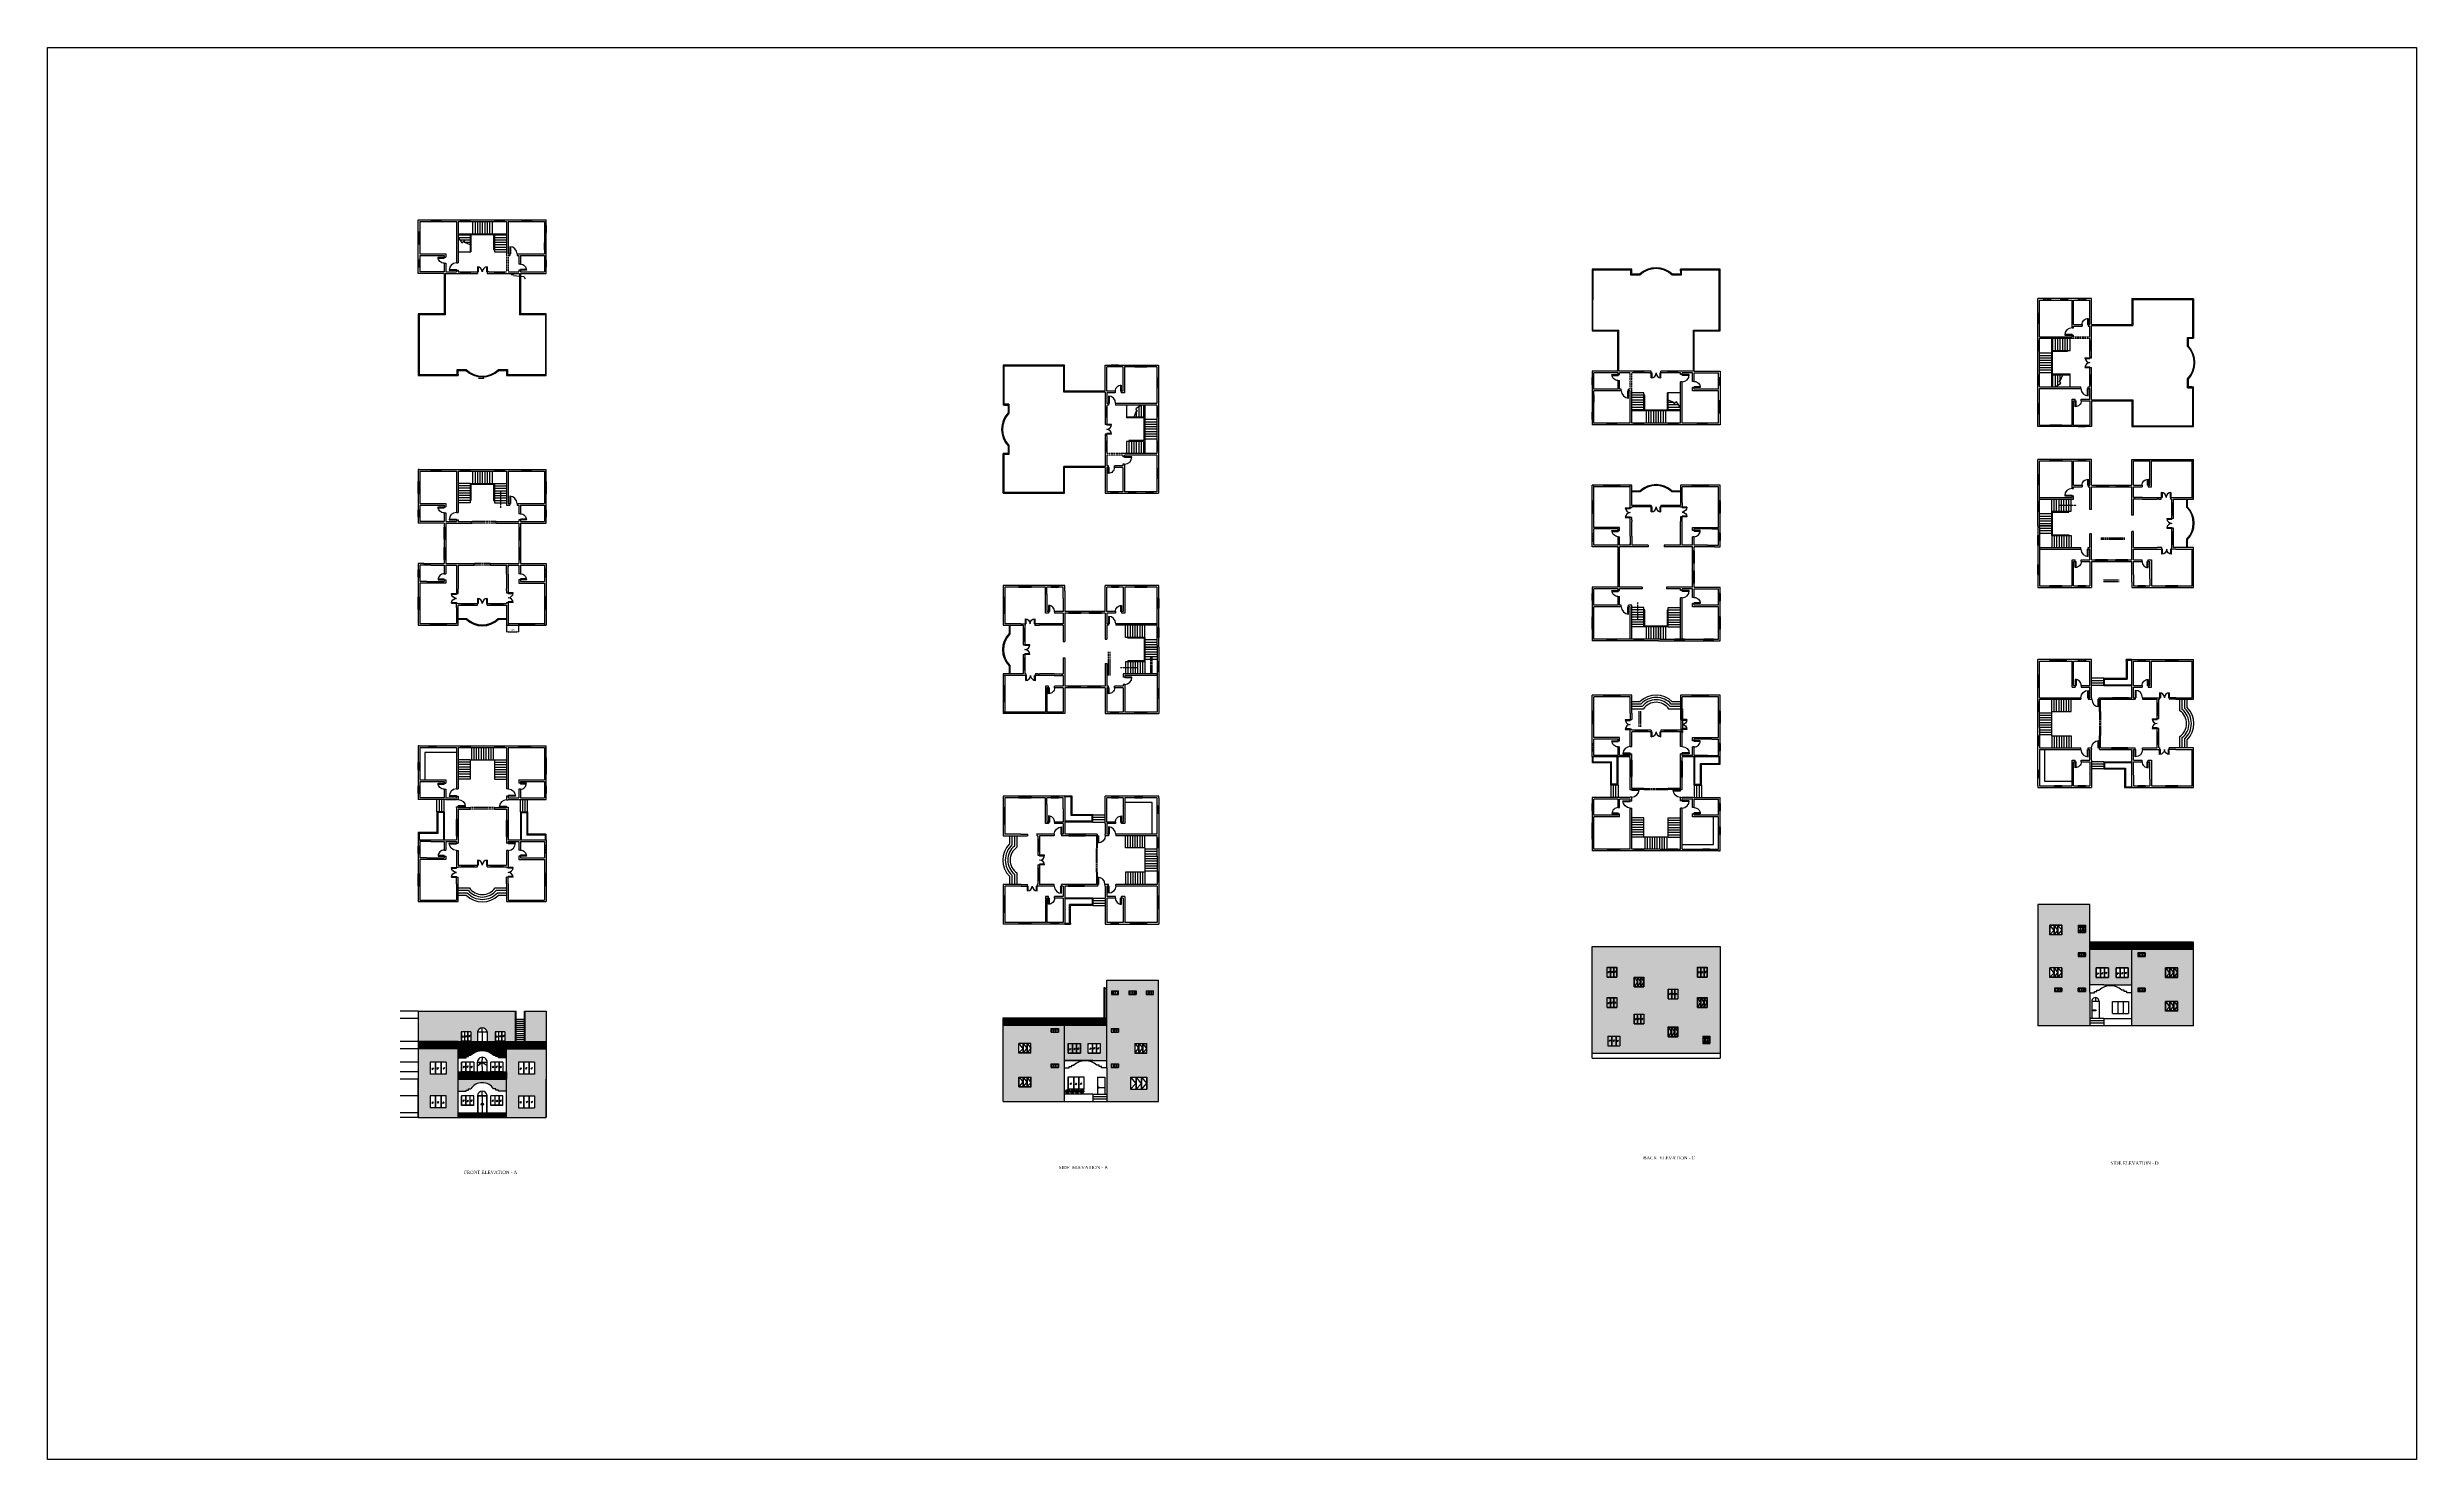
# Model space of a CAD drawing. Header units: millimetres. Extents: x -938220 to 926261, y -44187 to 232552.
# Drawn here: x -369137 to -76607, y -12437 to 161893 of the extents above; entities that cross this region are included whole.
import ezdxf

# ---------------------------------------------------------------- set-up
doc = ezdxf.new("R2010")
doc.units = ezdxf.units.MM
doc.header["$PDMODE"] = 98
doc.linetypes.add('HIDDEN', pattern=[9.525, 6.35, -3.175])
for name, color, linetype in [('ARCH', 235, 'Continuous'), ('balcony', 210, 'Continuous'), ('DOORS', 30, 'Continuous'), ('R1', 220, 'Continuous'), ('steel ladder', 170, 'Continuous'), ('STEPS', 11, 'Continuous'), ('TEXT', 170, 'Continuous'), ('trees', 88, 'Continuous'), ('VENTILATOR', 130, 'Continuous')]:
    doc.layers.add(name, color=color, linetype=linetype)
doc.layers.add('walls', color=7, linetype='Continuous', true_color=0xf8ce8b)
doc.layers.add('WINDOWS', color=7, linetype='Continuous', true_color=0xd4e480)
doc.layers.get('TEXT').off()
doc.styles.get("Standard").update_dxf_attribs({"font": 'romantic.ttf', "height": 200})
doc.dimstyles.new('ISO-25', dxfattribs={"dimtxt": 200, "dimasz": 200, "dimexe": 1.25, "dimexo": 0.625, "dimgap": 150, "dimtad": 1, "dimdec": 0, "dimtxsty": 'Standard', "dimblk": 'CLOSEDBLANK', "dimcen": 2.5, "dimclrd": 2, "dimclre": 7, "dimclrt": 7, "dimadec": 0, "dimazin": 0, "dimtfac": 1, "dimtdec": 0, "dimtmove": 0, "dimatfit": 3, "dimfxl": 1, "dimarcsym": 0})
pattern_1 = [(0, (-231807.295, -16703.37), (0, 44.45), []), (90, (-231807.295, -16703.37), (-88.9, 5e-15), [44.45, -44.45]), (90, (-231762.845, -16703.37), (-88.9, 5e-15), [-44.45, 44.45])]
pattern_2 = [(0, (-101723.403, -10112.1), (0, 44.45), []), (90, (-101723.4, -10112.1), (-88.9, 5e-15), [44.45, -44.45]), (90, (-101678.95, -10112.1), (-88.9, 5e-15), [-44.45, 44.45])]
pattern_3 = [(0, (90497.705, -1207), (0, 44.45), []), (90, (90497.705, -1207), (-88.9, 5e-15), [44.45, -44.45]), (90, (90542.155, -1207), (-88.9, 5e-15), [-44.45, 44.45])]

# ---------------------------------------------------------------- blocks, each defined once
blk = doc.blocks.new('W3')
at = {"layer": 'WINDOWS', "ltscale": 5}
for p, q in [((-450, 200), (-450, 0)), ((-450, 200), (450, 200)), ((-450, 133), (450, 133)), ((-450, 67), (450, 67)), ((-450, 0), (450, 0)), ((450, 200), (450, 0))]:
    blk.add_line(p, q, dxfattribs=at)
blk = doc.blocks.new('W2')
at = {"layer": 'WINDOWS', "ltscale": 5}
for p, q in [((-600, 200), (-600, 0)), ((-600, 200), (600, 200)), ((-600, 133), (600, 133)), ((-600, 67), (600, 67)), ((-600, 0), (600, 0)), ((600, 200), (600, 0))]:
    blk.add_line(p, q, dxfattribs=at)
blk = doc.blocks.new('W1')
at = {"layer": 'WINDOWS', "ltscale": 5}
for p, q in [((-750, 200), (-750, 0)), ((-750, 200), (750, 200)), ((-750, 133), (750, 133)), ((-750, 67), (750, 67)), ((-750, 0), (750, 0)), ((750, 200), (750, 0))]:
    blk.add_line(p, q, dxfattribs=at)
blk = doc.blocks.new('W')
at = {"layer": 'WINDOWS', "ltscale": 5}
for p, q in [((11726, 13760), (11726, 13560)), ((11726, 13760), (13726, 13760)), ((11726, 13694), (13726, 13694)), ((11726, 13627), (13726, 13627)), ((11726, 13560), (13726, 13560)), ((13726, 13760), (13726, 13560))]:
    blk.add_line(p, q, dxfattribs=at)
blk = doc.blocks.new('WW')
at = {"layer": 'walls', "ltscale": 5}
blk.add_blockref('W', (-12726, -13560), dxfattribs=at)
blk = doc.blocks.new('V1')
at = {"layer": 'VENTILATOR', "ltscale": 5}
for p, q in [((-450, 200), (-450, 0)), ((-450, 200), (450, 200)), ((-450, 0), (450, 0)), ((450, 200), (450, 0))]:
    blk.add_line(p, q, dxfattribs=at)
at = {"layer": 'VENTILATOR', "linetype": 'HIDDEN', "ltscale": 5}
for p, q in [((-450, 133), (450, 133)), ((-450, 67), (450, 67))]:
    blk.add_line(p, q, dxfattribs=at)
blk = doc.blocks.new('D1')
at = {"layer": 'DOORS', "ltscale": 5}
for p, q in [((0, 900), (0, 0)), ((0, 600), (0, 0)), ((0, 0), (100, 0)), ((0, 0), (100, 0)), ((100, 894.427191), (100, 0))]:
    blk.add_line(p, q, dxfattribs=at)
blk.add_arc((0, 0), 900, 0, 90, dxfattribs=at)
blk = doc.blocks.new('D2')
at = {"layer": 'DOORS', "ltscale": 5}
for p, q in [((0, 750), (0, 0)), ((0, 600), (0, 0)), ((0, 0), (100, 0)), ((0, 0), (100, 0)), ((0, 0), (100, 0)), ((100, 744), (100, 0))]:
    blk.add_line(p, q, dxfattribs=at)
blk.add_arc((3, 0), 747, 0, 90.24774, dxfattribs=at)
blk = doc.blocks.new('DD')
at = {"layer": 'DOORS', "ltscale": 5}
for p, q in [((0, 600), (0, 0)), ((0, 600), (0, 0)), ((0, 0), (100, 0)), ((100, 592), (100, 0)), ((1100, 592), (1100, 0)), ((1200, 0), (1100, 0)), ((1200, 600), (1200, 0)), ((1200, 600), (1200, 0))]:
    blk.add_line(p, q, dxfattribs=at)
for centre, start, end in [((0, 0), 0, 90), ((1200, 0), 90, 180)]:
    blk.add_arc(centre, 600, start, end, dxfattribs=at)
blk = doc.blocks.new('_ClosedBlank')
at = {"color": 0, "linetype": 'ByBlock', "lineweight": -2}
for p, q in [((-1, 0.2), (0, 0)), ((-1, 0.2), (-1, -0.2)), ((0, 0), (-1, -0.2))]:
    blk.add_line(p, q, dxfattribs=at)
blk = doc.blocks.new('*D12')
at = {"color": 7, "lineweight": -2, "ltscale": 5, "transparency": 16777216}
for p, q in [((-312438, 90556), (-312438, 89743)), ((-310988, 90556), (-310988, 89743))]:
    blk.add_line(p, q, dxfattribs=at)
at = {"color": 2, "lineweight": -2, "ltscale": 5, "transparency": 16777216}
blk.add_line((-312238, 89745), (-311188, 89745), dxfattribs=at)
at = {"layer": 'Defpoints', "color": 0, "ltscale": 5, "transparency": 16777216}
for p in [(-312438, 90556), (-310988, 90556), (-310988, 89745)]:
    blk.add_point(p, dxfattribs=at)
at = {"color": 2, "lineweight": -2, "ltscale": 5, "transparency": 16777216, "xscale": 200, "yscale": 200, "zscale": 200, "rotation": 180}
blk.add_blockref('_ClosedBlank', (-312438, 89745), dxfattribs=at)
at = {"color": 2, "lineweight": -2, "ltscale": 5, "transparency": 16777216, "xscale": 200, "yscale": 200, "zscale": 200}
blk.add_blockref('_ClosedBlank', (-310988, 89745), dxfattribs=at)
at = {"color": 7, "ltscale": 5, "transparency": 16777216, "insert": (-311713, 89998), "char_height": 200, "attachment_point": 5}
blk.add_mtext('1450', dxfattribs=at)
blk = doc.blocks.new('*U14')
for p, q in [((-17.76, 8.64), (-23.663, 11.961)), ((-17.76, 8.64), (-23.128, 9.222)), ((-18.24, 11.04), (-21.755, 16.655)), ((-18.24, 11.04), (-20.16, 11.52)), ((-12.96, 12.48), (-19.68, 16.32)), ((-13.92, 12.48), (-19.2, 14.88)), ((-16.8, 16.32), (-18.72, 18.72)), ((-15.84, 8.16), (-18.24, 11.04)), ((-16.32, 7.2), (-18.24, 7.2)), ((-14.88, 18.24), (-17.76, 19.2)), ((-16.8, 12.48), (-17.76, 12.96)), ((-14.88, 5.76), (-17.76, 8.64)), ((-15.84, 0.48), (-17.76, 0)), ((-16.8, 16.32), (-15.36, 19.68)), ((-16.8, 12.48), (-16.8, 16.32)), ((-15.84, 8.16), (-16.8, 12.48)), ((-14.88, 5.76), (-15.84, 8.16)), ((-13.44, 0.48), (-15.84, 0.48)), ((-14.88, 18.24), (-12.96, 20.64)), ((-8.16, 12), (-14.88, 18.24)), ((-12.96, 4.8), (-14.88, 5.76)), ((-12.96, 12.48), (-13.92, 12.48)), ((-9.6, 0.96), (-13.44, 0.48)), ((-13.325, 16.724), (-11.433, 18.289)), ((-12.96, 12.48), (-8.16, 17.76)), ((-10.56, 4.32), (-12.96, 12.48)), ((-11.52, 2.4), (-12.96, 4.8)), ((-9.6, 0.96), (-12.96, 0)), ((-12.471, 19.775), (-12.898, 22.044)), ((-11.677, 19.071), (-12.471, 19.775)), ((-11.28, 19.619), (-12.104, 21.184)), ((-12.043, 15.628), (-11.921, 18.836)), ((-11.982, 16.802), (-10.579, 18.054)), ((-11.921, 18.836), (-10.64, 20.401)), ((-8.64, 0.96), (-11.52, 2.4)), ((-11.433, 18.289), (-10.457, 22.749)), ((-10.579, 18.054), (-9.846, 19.697)), ((-8.16, 17.76), (-10.56, 21.6)), ((-10.56, 4.32), (-8.64, 7.68)), ((-8.64, 1.92), (-10.56, 4.32)), ((-9.6, 0.96), (-7.68, 0.96)), ((-9.48, 19.775), (-8.992, 22.592)), ((-7.2, 19.68), (-8.64, 20.16)), ((-8.64, 7.68), (-8.16, 12)), ((-8.64, 0.96), (-4.32, 2.88)), ((-8.64, 0.96), (-6.24, 2.88)), ((-8.64, 0.96), (-8.64, 1.92)), ((-8.64, 0.96), (-2.88, 0.96)), ((-8.16, 17.76), (-5.28, 19.2)), ((-7.68, 12.48), (-7.2, 14.88)), ((-6.72, 8.64), (-7.68, 12.48)), ((-7.68, 0.96), (-6.24, 0.48)), ((-7.2, 19.68), (-6.24, 21.12)), ((-4.8, 16.32), (-7.2, 19.68)), ((-7.2, 14.88), (-3.84, 16.8)), ((-5.76, 5.28), (-6.72, 8.64)), ((-6.24, 2.88), (-5.76, 5.28)), ((-6.24, 0.48), (-3.36, 0)), ((-5.086, 17.741), (-5.513, 21.34)), ((-5.28, 19.2), (-3.84, 21.6)), ((-3.377, 15.315), (-5.086, 17.819)), ((-2.88, 12.96), (-4.32, 19.68)), ((-4.32, 2.88), (-1.92, 9.6)), ((-3.84, 16.8), (-0.96, 20.64)), ((-3.377, 18.602), (-2.888, 21.575)), ((-2.766, 16.802), (-3.377, 18.602)), ((-3.36, 5.28), (-2.88, 12.96)), ((-2.88, 15.84), (-2.4, 20.16)), ((-0.96, 10.56), (-2.88, 15.84)), ((-2.88, 0.96), (0, 0)), ((-1.92, 9.6), (0.96, 12)), ((-0.508, 21.888), (-0.081, 20.558)), ((-0.48, 10.8), (0.346, 13.203)), ((-0.203, 19.149), (0.102, 21.34)), ((0.346, 13.203), (-0.203, 19.149)), ((-0.142, 19.384), (0.59, 20.401)), ((-0.02, 20.01), (0.896, 21.105)), ((0.041, 20.714), (1.384, 22.044)), ((0.102, 21.34), (0.835, 21.888)), ((0.346, 13.203), (1.323, 16.254)), ((0.96, 12), (1.44, 15.36)), ((0.96, 12), (2.88, 14.88)), ((1.323, 16.254), (3.642, 18.289)), ((1.44, 15.36), (2.88, 17.28)), ((1.92, 13.44), (2.4, 15.36)), ((2.4, 15.36), (3.36, 16.32))]:
    blk.add_line(p, q)
blk = doc.blocks.new('WD 15X12')
at = {"layer": 'WINDOWS', "ltscale": 5}
for p, q in [((750, 1200), (-750, 1200)), ((-750, 0), (-750, 1200)), ((750, 0), (-750, 0)), ((-250, 1180), (-730, 1180)), ((-730, 20), (-730, 1180)), ((-730, 1180), (-250, 543)), ((-250, 543), (-730, 20)), ((-250, 20), (-730, 20)), ((-250, 1180), (-250, 20)), ((-230, 1200), (-230, 0)), ((230, 1180), (-210, 1180)), ((-210, 1180), (-210, 20)), ((-210, 1180), (230, 600)), ((230, 600), (-210, 20)), ((230, 20), (-210, 20)), ((230, 1180), (230, 20)), ((250, 1200), (250, 0)), ((730, 1180), (270, 1180)), ((270, 1180), (270, 20)), ((270, 1180), (730, 635)), ((730, 635), (270, 20)), ((730, 20), (270, 20)), ((730, 20), (730, 1180)), ((750, 0), (750, 1200))]:
    blk.add_line(p, q, dxfattribs=at)
blk = doc.blocks.new('WD 2')
at = {"layer": 'WINDOWS', "ltscale": 5}
for p, q in [((-750, 0), (-750, 1200)), ((-750, 1200), (750, 1200)), ((-750, 0), (750, 0)), ((-730, 20), (-730, 1180)), ((-730, 1180), (-270, 1180)), ((-730, 20), (-270, 20)), ((-419, 594), (-621, 387)), ((-505, 560), (-606, 471)), ((-449, 494), (-554, 391)), ((-270, 1180), (-270, 20)), ((-250, 1200), (-250, 0)), ((-230, 1180), (230, 1180)), ((-230, 1180), (-230, 20)), ((-230, 20), (230, 20)), ((113, 611), (-89, 405)), ((26, 578), (-74, 489)), ((83, 511), (-22, 409)), ((230, 1180), (230, 20)), ((250, 1200), (250, 0)), ((270, 1180), (730, 1180)), ((270, 1180), (270, 20)), ((270, 20), (730, 20)), ((579, 653), (377, 446)), ((492, 620), (392, 530)), ((549, 553), (444, 450)), ((730, 1180), (730, 20)), ((750, 1200), (750, 0))]:
    blk.add_line(p, q, dxfattribs=at)
blk = doc.blocks.new('V D')
at = {"layer": 'VENTILATOR', "ltscale": 5}
for p, q in [((-450, 450), (450, 450)), ((-450, 450), (-450, 0)), ((-450, 0), (450, 0)), ((450, 450), (450, 0))]:
    blk.add_line(p, q, dxfattribs=at)
at = {"layer": 'VENTILATOR', "linetype": 'HIDDEN', "ltscale": 5}
for p, q in [((-450, 300), (450, 300)), ((-450, 150), (450, 150))]:
    blk.add_line(p, q, dxfattribs=at)

msp = doc.modelspace()

# ---------------------------------------------------------------- hatches: boundary and pattern name
at = {"layer": 'DOORS', "ltscale": 5, "true_color": 0x4554a5}
h = msp.add_hatch(dxfattribs=at)
h.set_pattern_fill('BRICK', color=175, scale=7)
h.set_pattern_definition(pattern_3)
h.paths.add_polyline_path([(-116960.2, 41128.6), (-116960.2, 45278.6), (-116960.2, 50528.6), (-116960.2, 55178.6), (-116960.2, 56078.6), (-123358.2, 56078.6), (-123356.2, 46178.6), (-123356.2, 45278.6), (-123356.2, 41128.6)])
h.paths.add_polyline_path([(-120427.3, 45328.6), (-121327.3, 45328.6), (-121327.3, 45778.6), (-120427.3, 45778.6)], flags=16)
h.paths.add_polyline_path([(-118407.3, 45328.6), (-118407.3, 45778.6), (-117507.3, 45778.6), (-117507.3, 45328.6)], flags=16)
h.paths.add_polyline_path([(-120408.2, 47078.6), (-121908.2, 47078.6), (-121908.2, 48285.1), (-121903.3, 48278.6), (-120408.2, 48278.6)], flags=16)
h.paths.add_polyline_path([(-121388.2, 47098.6), (-121388.2, 47072.2), (-121368.2, 47098.6)], flags=16)
h.paths.add_polyline_path([(-120908.2, 47098.6), (-120908.2, 47071.8), (-120888.2, 47098.6)], flags=16)
h.paths.add_polyline_path([(-120428.2, 47098.6), (-120928.2, 47098.6), (-120928.2, 47678.6), (-121368.2, 48258.6), (-121368.2, 47665.4), (-121888.2, 47098.6), (-121888.2, 48258.6), (-121408.2, 48258.6), (-120928.2, 48258.6), (-120428.2, 48258.6)], flags=0)
h.paths.add_polyline_path([(-118408.2, 49678.6), (-118408.2, 50128.6), (-117508.2, 50128.6), (-117508.2, 49678.6)], flags=16)
h.paths.add_polyline_path([(-121907.3, 52327.7), (-121907.3, 52327.6), (-121905.8, 52327.6), (-121905.6, 52327.7)], flags=16)
h.paths.add_polyline_path([(-120407.3, 53527.7), (-120407.3, 53527.9), (-120427.3, 53527.9), (-120427.3, 53527.7)], flags=0)
h.paths.add_polyline_path([(-120407.3, 52327.7), (-121907.3, 52327.7), (-121907.3, 53534.2), (-121902.3, 53527.7), (-120407.3, 53527.7)], flags=16)
h.paths.add_polyline_path([(-121387.3, 52347.7), (-121387.3, 52321.4), (-121367.3, 52347.7)], flags=16)
h.paths.add_polyline_path([(-120907.3, 52347.7), (-120907.3, 52321), (-120887.3, 52347.7)], flags=16)
h.paths.add_polyline_path([(-118407.3, 52627.9), (-118407.3, 53527.9), (-117507.3, 53527.9), (-117507.3, 52627.9)], flags=16)
h.paths.add_polyline_path([(-118387.3, 52647.9), (-118387.3, 53507.9), (-118127.3, 53507.9), (-118127.3, 52647.9)], flags=0)
h.paths.add_polyline_path([(-118087.3, 52647.9), (-118087.3, 53507.9), (-117827.3, 53507.9), (-117827.3, 52647.9)], flags=0)
h.paths.add_polyline_path([(-117787.3, 52647.9), (-117787.3, 53507.9), (-117527.3, 53507.9), (-117527.3, 52647.9)], flags=0)
h = msp.add_hatch(dxfattribs=at)
h.set_pattern_fill('BRICK', color=175, scale=7)
h.set_pattern_definition([(0, (95902.09, -1813.446), (0, 44.45), []), (90, (95902.09, -1813.45), (-88.9, 5e-15), [44.45, -44.45]), (90, (95946.54, -1813.45), (-88.9, 5e-15), [-44.45, 44.45])])
h.paths.add_polyline_path([(-162608.5, 37737.6), (-162608.5, 50887.6), (-178408.5, 50887.6), (-178408.5, 37737.6)])
h.paths.add_polyline_path([(-172008.5, 41367.6), (-173208.5, 41367.6), (-173208.5, 42567.6), (-172008.5, 42567.6)], flags=16)
h.paths.add_polyline_path([(-172028.5, 41387.6), (-172388.5, 41387.6), (-173188.5, 41387.6), (-173188.5, 42547.6), (-172028.5, 42608.6)], flags=16)
h.paths.add_polyline_path([(-169008.5, 39767.6), (-169008.5, 40967.6), (-167808.5, 40967.6), (-167808.5, 39767.6)], flags=16)
h.paths.add_polyline_path([(-168988.5, 39787.6), (-168988.5, 40947.6), (-167828.5, 41008.6), (-167828.5, 39787.6)], flags=16)
h.paths.add_polyline_path([(-174974.9, 39837.6), (-174974.9, 38637.6), (-176474.9, 38637.6), (-176474.9, 39837.6)], flags=16)
h.paths.add_polyline_path([(-174994.9, 39817.6), (-174994.9, 38657.6), (-175454.9, 38657.6), (-175954.9, 38657.6), (-176454.9, 38657.6), (-176454.9, 39817.6), (-175454.9, 39859.2), (-175454.9, 39817.6)], flags=16)
h.paths.add_polyline_path([(-175354.9, 43387.6), (-176554.9, 43387.6), (-176554.9, 44587.6), (-175354.9, 44587.6)], flags=16)
h.paths.add_polyline_path([(-175374.9, 43407.6), (-175734.9, 43407.6), (-176534.9, 43407.6), (-176534.9, 44567.6), (-175374.9, 44628.6)], flags=16)
h.paths.add_polyline_path([(-169004.9, 44437.6), (-169004.9, 45637.6), (-167804.9, 45637.6), (-167804.9, 44437.6)], flags=16)
h.paths.add_polyline_path([(-168984.9, 44457.6), (-168984.9, 45617.6), (-167824.9, 45678.6), (-167824.9, 44457.6)], flags=16)
h.paths.add_polyline_path([(-172004.9, 45937.6), (-173204.9, 45937.6), (-173204.9, 47137.6), (-172004.9, 47137.6)], flags=16)
h.paths.add_polyline_path([(-173184.9, 45957.6), (-173184.9, 47117.6), (-172024.9, 47178.6), (-172024.9, 45957.6)], flags=16)
h.paths.add_polyline_path([(-163858.5, 38937.6), (-164758.5, 38937.6), (-164758.5, 39837.6), (-163858.5, 39837.6)], flags=16)
h.paths.add_polyline_path([(-163878.5, 38957.6), (-164738.5, 38957.6), (-164738.5, 39817.6), (-163878.5, 39879)], flags=16)
h.paths.add_polyline_path([(-165404.9, 43387.6), (-165404.9, 44587.6), (-164204.9, 44587.6), (-164204.9, 43387.6)], flags=16)
h.paths.add_polyline_path([(-165384.9, 43407.6), (-165384.9, 44567.6), (-164224.9, 44628.6), (-164224.9, 43407.6)], flags=16)
h.paths.add_polyline_path([(-175354.9, 47137.6), (-176554.9, 47137.6), (-176554.9, 48337.6), (-175354.9, 48337.6)], flags=16)
h.paths.add_polyline_path([(-175374.9, 47157.6), (-175734.9, 47157.6), (-176534.9, 47157.6), (-176534.9, 48317.6), (-175374.9, 48378.6)], flags=16)
h.paths.add_polyline_path([(-165404.9, 47137.6), (-165404.9, 48337.6), (-164204.9, 48337.6), (-164204.9, 47137.6)], flags=16)
h.paths.add_polyline_path([(-165384.9, 47157.6), (-165384.9, 48317.6), (-164224.9, 48378.6), (-164224.9, 47157.6)], flags=16)
h = msp.add_hatch(dxfattribs=at)
h.set_pattern_fill('BRICK', color=175, scale=7)
h.set_pattern_definition(pattern_3)
h.paths.add_polyline_path([(-116960.2, 50528.6), (-116960.2, 46178.6), (-115233.7, 46178.6), (-111760.2, 46178.6), (-111760.2, 50528.6)])
h.paths.add_polyline_path([(-113716.3, 48278.6), (-112216.3, 48278.6), (-112216.3, 47078.6), (-113716.3, 47078.6)], flags=16)
h.paths.add_polyline_path([(-113696.3, 48258.6), (-113236.3, 48258.6), (-112736.3, 48258.6), (-112236.3, 48258.6), (-112236.3, 47098.6), (-112696.3, 47098.6), (-113196.3, 47098.6), (-113696.3, 47098.6)], flags=0)
h.paths.add_polyline_path([(-114665.1, 48278.6), (-114665.1, 47078.6), (-116165.1, 47078.6), (-116165.1, 48278.6)], flags=16)
h.paths.add_polyline_path([(-114685.1, 48258.6), (-114685.1, 47098.6), (-115145.1, 47098.6), (-115645.1, 47098.6), (-116145.1, 47098.6), (-116145.1, 48258.6), (-115685.1, 48258.6), (-115185.1, 48258.6)], flags=0)
h.paths.add_polyline_path([(-113196.3, 48258.6), (-113236.3, 48258.6), (-113236.3, 47098.6), (-113196.3, 47058.6)], flags=16)
h.paths.add_polyline_path([(-115645.1, 47098.6), (-115685.1, 47058.6), (-115685.1, 48258.6), (-115645.1, 48298.6)], flags=16)
h.paths.add_polyline_path([(-112696.3, 48258.6), (-112716.3, 48258.6), (-112716.3, 47482.4), (-112696.3, 47500.2)], flags=0)
h.paths.add_polyline_path([(-115145.1, 47098.6), (-115185.1, 47058.6), (-115185.1, 48258.6), (-115145.1, 48298.6)], flags=16)
h = msp.add_hatch(dxfattribs=at)
h.set_pattern_fill('BRICK', color=175, scale=7)
h.set_pattern_definition(pattern_3)
h.paths.add_polyline_path([(-111760.2, 41128.6), (-104158.2, 41128.6), (-104158.2, 50528.6), (-111760.2, 50528.6)])
h.paths.add_polyline_path([(-110110.2, 45328.6), (-111010.2, 45328.6), (-111010.2, 45778.6), (-110110.2, 45778.6)], flags=16)
h.paths.add_polyline_path([(-106110.2, 44128.6), (-106110.2, 42928.6), (-107610.2, 42928.6), (-107610.2, 44135.1), (-107605.3, 44128.6)], flags=16)
h.paths.add_polyline_path([(-106610.2, 42948.6), (-106610.2, 42921.8), (-106590.2, 42948.6)], flags=16)
h.paths.add_polyline_path([(-107590.2, 44108.6), (-107090.2, 44108.6), (-107090.2, 44134.9), (-107070.2, 44108.6), (-106630.2, 44108.6), (-106130.2, 44108.6), (-106130.2, 42948.6), (-106630.2, 42948.6), (-106630.2, 43528.6), (-107110.2, 42895.8), (-107110.2, 42948.6), (-107590.2, 42948.6)], flags=16)
h.paths.add_polyline_path([(-107600.9, 47078.6), (-107600.9, 48285.1), (-107596, 48278.6), (-106100.9, 48278.6), (-106100.9, 47078.6)], flags=16)
h.paths.add_polyline_path([(-106600.9, 47098.6), (-106600.9, 47071.8), (-106580.9, 47098.6)], flags=16)
h.paths.add_polyline_path([(-107580.9, 47098.6), (-107580.9, 48258.6), (-107080.9, 48258.6), (-107080.9, 48284.9), (-107060.9, 48258.6), (-106620.9, 48258.6), (-106120.9, 48258.6), (-106120.9, 47098.6), (-106620.9, 47098.6), (-106620.9, 47678.6), (-107100.9, 47045.8), (-107100.9, 47098.6)], flags=16)
h.paths.add_polyline_path([(-110110.2, 49678.6), (-111010.2, 49678.6), (-111010.2, 50128.6), (-110110.2, 50128.6)], flags=16)
h = msp.add_hatch(dxfattribs=at)
h.set_pattern_fill('BRICK', color=175, scale=7)
h.set_pattern_definition(pattern_2)
h.paths.add_polyline_path([(-238336.7, 35936.5), (-238336.7, 31786.5), (-231938.7, 31786.5), (-231938.7, 35936.5), (-231938.7, 36836.5), (-231936.7, 46736.5), (-238336.7, 46736.5), (-238336.7, 45836.5), (-238336.7, 41186.5)])
h.paths.add_polyline_path([(-236888.3, 36436.5), (-236888.3, 35986.5), (-237788.3, 35986.5), (-237788.3, 36436.5)], flags=16)
h.paths.add_polyline_path([(-234888.7, 38936.5), (-233388.7, 38936.5), (-233388.7, 37736.5), (-234888.7, 37736.5)], flags=16)
h.paths.add_polyline_path([(-234868.7, 37756.5), (-234868.7, 38916.5), (-234408.7, 38916.5), (-234408.7, 37756.5)], flags=0)
h.paths.add_polyline_path([(-236888.7, 40336.5), (-237788.7, 40336.5), (-237788.7, 40786.5), (-236888.7, 40786.5)], flags=16)
h.paths.add_polyline_path([(-234368.7, 37756.5), (-234368.7, 38916.5), (-233908.7, 38916.5), (-233908.7, 37756.5)], flags=0)
h.paths.add_polyline_path([(-233868.7, 37756.5), (-233868.7, 38916.5), (-233408.7, 38916.5), (-233408.7, 37756.5)], flags=0)
h.paths.add_polyline_path([(-235408.3, 34786.5), (-233408.3, 34786.5), (-233408.3, 33286.5), (-235408.3, 33286.5)], flags=16)
h.paths.add_polyline_path([(-235388.3, 34766.5), (-234761.6, 34766.5), (-234761.6, 33306.5), (-235388.3, 33306.5)], flags=0)
h.paths.add_polyline_path([(-234721.6, 34766.5), (-234094.9, 34766.5), (-234094.9, 33306.5), (-234721.6, 33306.5)], flags=0)
h.paths.add_polyline_path([(-234054.9, 34766.5), (-233428.3, 34766.5), (-233428.3, 33306.5), (-234054.9, 33306.5)], flags=0)
h.paths.add_polyline_path([(-236870.1, 44986.5), (-237770.1, 44986.5), (-237770.1, 45436.5), (-236870.1, 45436.5)], flags=16)
h.paths.add_polyline_path([(-235620.1, 44986.5), (-235620.1, 45436.5), (-234720.1, 45436.5), (-234720.1, 44986.5)], flags=16)
h.paths.add_polyline_path([(-233469.7, 44986.5), (-233469.7, 45436.5), (-232569.7, 45436.5), (-232569.7, 44986.5)], flags=16)
at = {"layer": 'DOORS', "ltscale": 5}
h = msp.add_hatch(dxfattribs=at)
h.set_pattern_fill('BRICK', color=256, scale=7)
h.set_pattern_definition(pattern_1)
h.paths.add_polyline_path([(-318418.9, 34532.7), (-318438, 34532.7), (-318418.5, 37179.7), (-318408.2, 37179.7), (-318403.8, 38282.7), (-323338, 38282.7), (-323338, 29782.7), (-318438, 29782.7)])
h.paths.add_polyline_path([(-319888, 32482.7), (-319888, 30982.7), (-321888, 30982.7), (-321888, 32482.7)], flags=16)
h.paths.add_polyline_path([(-321241.4, 32462.7), (-321241.4, 31002.7), (-321868, 31002.7), (-321868, 32462.7)], flags=0)
h.paths.add_polyline_path([(-321201.4, 32462.7), (-320574.7, 32462.7), (-320574.7, 31002.7), (-321201.4, 31002.7)], flags=0)
h.paths.add_polyline_path([(-320534.7, 32462.7), (-319908, 32462.7), (-319908, 31002.7), (-320534.7, 31002.7)], flags=0)
h.paths.add_polyline_path([(-321887.5, 35132.7), (-321887.5, 36632.7), (-319887.5, 36632.7), (-319887.5, 35132.7)], flags=16)
h.paths.add_polyline_path([(-321867.5, 35152.7), (-321867.5, 36612.7), (-321240.8, 36612.7), (-321240.8, 35152.7)], flags=0)
h.paths.add_polyline_path([(-321200.8, 35152.7), (-321200.8, 36612.7), (-320574.1, 36612.7), (-320574.1, 35152.7)], flags=0)
h.paths.add_polyline_path([(-320534.1, 35152.7), (-320534.1, 36612.7), (-319907.5, 36612.7), (-319907.5, 35152.7)], flags=0)
h.paths.add_polyline_path([(-307538, 38282.7), (-312438, 38282.7), (-312438, 29782.7), (-307538, 29782.7), (-307538, 34532.7)])
h.paths.add_polyline_path([(-310987.8, 32482.7), (-308987.8, 32482.7), (-308987.8, 30982.7), (-310987.8, 30982.7)], flags=16)
h.paths.add_polyline_path([(-310967.8, 32462.7), (-310341.1, 32462.7), (-310341.1, 31002.7), (-310967.8, 31002.7)], flags=0)
h.paths.add_polyline_path([(-310301.1, 32462.7), (-309674.5, 32462.7), (-309674.5, 31002.7), (-310301.1, 31002.7)], flags=0)
h.paths.add_polyline_path([(-309634.5, 32462.7), (-309007.8, 32462.7), (-309007.8, 31002.7), (-309634.5, 31002.7)], flags=0)
h.paths.add_polyline_path([(-310988, 35132.5), (-310988, 36632.5), (-308988, 36632.5), (-308988, 35132.5)], flags=16)
h.paths.add_polyline_path([(-310968, 35152.5), (-310968, 36612.5), (-310341.4, 36612.5), (-310341.4, 35152.5)], flags=0)
h.paths.add_polyline_path([(-310301.4, 35152.5), (-310301.4, 36612.5), (-309674.7, 36612.5), (-309674.7, 35152.5)], flags=0)
h.paths.add_polyline_path([(-309634.7, 35152.5), (-309634.7, 36612.5), (-309008, 36612.5), (-309008, 35152.5)], flags=0)
h.paths.add_polyline_path([(-312438, 34532.7), (-318418.9, 34532.7), (-318425, 33025.7), (-317438, 33025.7), (-317438, 33175.7), (-317138, 33175.7), (-317138, 33325.7), (-316852.6, 33325.7, -0.54255776), (-314052.6, 33325.7), (-313752.6, 33325.7), (-313752.6, 33175.7), (-313452.6, 33175.7), (-313452.6, 33025.7), (-312438, 33025.7)])
h.paths.add_polyline_path([(-314838, 40382.7), (-314838, 39182.7), (-313838, 39182.7), (-313838, 40382.7), (-312638, 40382.7), (-312638, 39182.7), (-312438, 39182.7), (-311338, 39182.7), (-311338, 42932.7), (-311992.7, 42932.7), (-323338, 42932.7), (-323338, 39182.7), (-318403.8, 39182.7), (-318038, 39182.7), (-318038, 40382.7), (-316838, 40382.7), (-316838, 39182.7), (-316038, 39182.7), (-316038, 40382.7, -0.77390744)])
h.paths.add_polyline_path([(-307538, 42932.7), (-310138, 42932.7), (-310138, 39182.7), (-307538, 39182.7)])
at = {"layer": 'DOORS', "ltscale": 5, "true_color": 0x4554a5}
h = msp.add_hatch(dxfattribs=at)
h.set_pattern_fill('BRICK', color=175, scale=7)
h.set_pattern_definition(pattern_2)
h.paths.add_polyline_path([(-251138.7, 31786.5), (-243536.7, 31786.5), (-243536.7, 41186.5), (-251138.7, 41186.5)])
h.paths.add_polyline_path([(-247686.7, 34786.5), (-247686.7, 33586.5), (-249186.7, 33586.5), (-249186.7, 34786.5)], flags=16)
h.paths.add_polyline_path([(-247706.7, 34766.5), (-247706.7, 33606.5), (-248166.7, 33606.5), (-248166.7, 34766.5)], flags=0)
h.paths.add_polyline_path([(-248206.7, 34766.5), (-248206.7, 33606.5), (-248666.7, 33606.5), (-248666.7, 34766.5)], flags=0)
h.paths.add_polyline_path([(-248706.7, 34766.5), (-248706.7, 33606.5), (-249166.7, 33606.5), (-249166.7, 34766.5)], flags=0)
h.paths.add_polyline_path([(-247696, 37736.5), (-249196, 37736.5), (-249196, 38943), (-249191.1, 38936.5), (-247696, 38936.5)], flags=16)
h.paths.add_polyline_path([(-248196, 37729.7), (-248176, 37756.5), (-248176, 38283.8), (-248196, 38310.1)], flags=16)
h.paths.add_polyline_path([(-248676, 37756.5), (-248676, 37730.1), (-248656, 37756.5)], flags=16)
h.paths.add_polyline_path([(-248176, 38916.5), (-247716, 38371.8), (-247716, 38916.5)], flags=0)
h.paths.add_polyline_path([(-245186.7, 35986.5), (-245186.7, 36436.5), (-244286.7, 36436.5), (-244286.7, 35986.5)], flags=16)
h.paths.add_polyline_path([(-245186.7, 40336.5), (-245186.7, 40786.5), (-244286.7, 40786.5), (-244286.7, 40336.5)], flags=16)
h = msp.add_hatch(dxfattribs=at)
h.set_pattern_fill('BRICK', color=175, scale=7)
h.set_pattern_definition(pattern_2)
h.paths.add_polyline_path([(-243536.7, 41186.5), (-243536.7, 36836.5), (-240063.2, 36836.5), (-238336.7, 36836.5), (-238336.7, 41186.5)])
h.paths.add_polyline_path([(-241580.6, 38936.5), (-241580.6, 37736.5), (-243080.6, 37736.5), (-243080.6, 38936.5)], flags=16)
h.paths.add_polyline_path([(-241600.6, 38916.5), (-241600.6, 37756.5), (-242060.6, 37756.5), (-242560.6, 37756.5), (-243060.6, 37756.5), (-243060.6, 38916.5), (-242060.6, 38958.1), (-242060.6, 38916.5)], flags=16)
h.paths.add_polyline_path([(-242560.6, 37997.2), (-242100.6, 38467.8), (-242100.6, 38916.5), (-242560.6, 38916.5)], flags=0)
h.paths.add_polyline_path([(-240631.8, 38936.5), (-239131.8, 38936.5), (-239131.8, 37736.5), (-240631.8, 37736.5)], flags=16)
h.paths.add_polyline_path([(-240611.8, 38916.5), (-240151.8, 38916.5), (-240151.8, 37756.5), (-240611.8, 37756.5)], flags=0)
h.paths.add_polyline_path([(-242304.3, 38314.6), (-242404.7, 38225.1), (-242936.4, 38207.2), (-242836, 38296.8)], flags=0)
h.paths.add_polyline_path([(-240111.8, 38916.5), (-239651.8, 38916.5), (-239651.8, 37756.5), (-240111.8, 37756.5)], flags=0)
h.paths.add_polyline_path([(-239611.8, 38916.5), (-239151.8, 38916.5), (-239151.8, 37756.5), (-239611.8, 37756.5)], flags=0)
at = {"layer": 'DOORS', "ltscale": 5}
h = msp.add_hatch(dxfattribs=at)
h.set_pattern_fill('BRICK', color=256, scale=7)
h.set_pattern_definition(pattern_1)
h.paths.add_polyline_path([(-314052.6, 37479.7), (-313752.6, 37479.7), (-313752.6, 37329.7), (-313452.6, 37329.7), (-313452.6, 37179.7), (-312438, 37179.7), (-312438, 38282.7), (-318403.8, 38282.7), (-318408.2, 37179.7), (-317438, 37179.7), (-317438, 37329.7), (-317138, 37329.7), (-317138, 37479.7), (-316852.6, 37479.7, -0.39958762)])

# ---------------------------------------------------------------- linework, layer by layer
at = {"ltscale": 5}
for p, q in [((-104337.6, 110837.8), (-104137.6, 110837.8)), ((-178208.5, 107661.9), (-178208.5, 107861.9)), ((-173708.5, 107661.9), (-173708.5, 107861.9)), ((-104337.6, 106337.8), (-104137.6, 106337.8)), ((-312238, 90756.1), (-312238, 90556.1)), ((-307738, 90756.1), (-307738, 90556.1)), ((-250938.7, 84350.9), (-251138.7, 84350.9)), ((-250938.7, 79850.9), (-251138.7, 79850.9)), ((-123357.3, 51428.6), (-123358.2, 51428.6)), ((-123357.1, 50528.6), (-123358.2, 50528.6)), ((-116760.2, 51428.6), (-116960.2, 51428.6)), ((-238636.7, 45836.5), (-238536.7, 45836.5)), ((-323338, 42932.7), (-325567.3, 42932.7)), ((-323338, 42032.7), (-325567.3, 42032.7)), ((-238536.7, 42086.5), (-238336.7, 42086.5)), ((-323338, 39182.7), (-325567.3, 39182.7)), ((-323338, 38282.7), (-325567.3, 38282.7)), ((-318403.8, 39182.7), (-318403.8, 38282.7)), ((-316038, 39182.7), (-314838, 39182.7)), ((-323338, 36632.7), (-325567.3, 36632.7)), ((-323338, 35432.7), (-325567.3, 35432.7)), ((-316038, 35432.7), (-314838, 35432.7)), ((-315438, 35261.4), (-315438, 35485.4)), ((-315438, 35464), (-315438, 35282.7)), ((-315438, 35282.7), (-315438, 35261.4)), ((-315203.6, 35282.7), (-315203.6, 35464)), ((-323338, 34532.7), (-325567.3, 34532.7)), ((-323338, 32482.7), (-325567.3, 32482.7)), ((-323338, 29782.7), (-323338, 34532.7)), ((-307538, 29782.7), (-307538, 34532.7)), ((-323338, 30382.7), (-325567.3, 30382.7)), ((-323338, 29782.7), (-325567.3, 29782.7)), ((-316038, 30382.7), (-314838, 30382.7))]:
    msp.add_line(p, q, dxfattribs=at)
msp.add_lwpolyline([(-76607.3, -12437), (-369137.3, -12437), (-369137.3, 161893), (-76607.3, 161893)], close=True, dxfattribs=at)
at = {"layer": 'ARCH', "linetype": 'HIDDEN', "ltscale": 15}
for p, q in [((-313738, 103374.7), (-316738, 103374.7)), ((-313738, 103174.7), (-316738, 103174.7)), ((-115588, 101371.1), (-112588, 101371.1)), ((-115588, 101171.1), (-112588, 101171.1)), ((-314457.9, 98179.8), (-316457.9, 98179.8)), ((-314457.9, 97979.8), (-316457.9, 97979.8)), ((-115288, 96171.1), (-113288, 96171.1)), ((-115288, 95971.1), (-113288, 95971.1)), ((-238111.2, 84337.8), (-238111.2, 87337.8)), ((-237911.2, 84337.8), (-237911.2, 87337.8)), ((-232911.2, 84637.8), (-232911.2, 86637.8)), ((-232711.2, 84637.8), (-232711.2, 86637.8)), ((-172654, 79956), (-172654, 77956)), ((-172454, 79956), (-172454, 77956)), ((-167454, 80256), (-167454, 77256)), ((-167254, 80256), (-167254, 77256)), ((-115756.2, 79917.8), (-115756.2, 76917.8)), ((-115656.2, 79917.8), (-115656.2, 76917.8)), ((-172031.3, 70401.7), (-169031.3, 70401.7)), ((-172031.3, 70301.7), (-169031.3, 70301.7)), ((-313938, 68060.4), (-316938, 68060.4)), ((-313938, 67860.4), (-316938, 67860.4)), ((-239620.1, 60068.2), (-239620.1, 63068.2)), ((-239520.1, 60068.2), (-239520.1, 63068.2))]:
    msp.add_line(p, q, dxfattribs=at)
at = {"layer": 'ARCH', "ltscale": 5}
for points in [[(-116960.2, 45203), (-116390.8, 45203), (-116390.8, 45353), (-116090.8, 45353), (-116090.8, 45503), (-115790.8, 45503)], [(-111760.2, 45203), (-112405.4, 45203), (-112405.4, 45353), (-112705.4, 45353), (-112705.4, 45503), (-113005.4, 45503)], [(-318418.5, 37179.7), (-317438, 37179.7), (-317438, 37329.7), (-317138, 37329.7), (-317138, 37479.7), (-316838, 37479.7)], [(-312438, 37179.7), (-313452.6, 37179.7), (-313452.6, 37329.7), (-313752.6, 37329.7), (-313752.6, 37479.7), (-314052.6, 37479.7)], [(-243536.7, 35936.5), (-242967.3, 35936.5), (-242967.3, 36086.5), (-242667.3, 36086.5), (-242667.3, 36236.5), (-242367.3, 36236.5)], [(-238336.7, 35936.5), (-238981.9, 35936.5), (-238981.9, 36086.5), (-239281.9, 36086.5), (-239281.9, 36236.5), (-239581.9, 36236.5)], [(-318438, 33033), (-317438, 33033), (-317438, 33183), (-317138, 33183), (-317138, 33333), (-316838, 33333)], [(-312438, 33033), (-313452.6, 33033), (-313452.6, 33183), (-313752.6, 33183), (-313752.6, 33333), (-314052.6, 33333)]]:
    msp.add_lwpolyline(points, dxfattribs=at)
for centre, radius, start, end in [((-114405.4, 44030.9), 2031.5, 46.437924, 133.562076), ((-315452.6, 36007.6), 2031.5, 46.437924, 133.562076), ((-240981.9, 34764.4), 2031.5, 46.437924, 133.562076), ((-315452.6, 32422.6), 1670, 33.035224, 146.964776)]:
    msp.add_arc(centre, radius, start, end, dxfattribs=at)
at = {"layer": 'balcony', "ltscale": 5}
for p, q in [((-318403.8, 39182.7), (-312438, 39182.7)), ((-318341.2, 39182.7), (-318341.2, 38282.7)), ((-318301.2, 39182.7), (-318301.2, 38282.7)), ((-318261.5, 39182.7), (-318261.5, 38282.7)), ((-318221.5, 39182.7), (-318221.5, 38282.7)), ((-318181, 39182.7), (-318181, 38282.7)), ((-318141, 39182.7), (-318141, 38282.7)), ((-318104.8, 39182.7), (-318104.8, 38282.7)), ((-318064.8, 39182.7), (-318064.8, 38282.7)), ((-318038, 39182.7), (-318038, 38282.7)), ((-317998, 39182.7), (-317998, 38282.7)), ((-317962.9, 39182.7), (-317962.9, 38282.7)), ((-317922.9, 39182.7), (-317922.9, 38282.7)), ((-317882.3, 39182.7), (-317882.3, 38282.7)), ((-317842.3, 39182.7), (-317842.3, 38282.7)), ((-317813.6, 39182.7), (-317813.6, 38282.7)), ((-317773.6, 39182.7), (-317773.6, 38282.7)), ((-317750.8, 39182.7), (-317750.8, 38282.7)), ((-317710.8, 39182.7), (-317710.8, 38282.7)), ((-317710.8, 39182.7), (-317710.8, 38282.7)), ((-317670.8, 39182.7), (-317670.8, 38282.7)), ((-317654, 39182.7), (-317654, 38282.7)), ((-317614, 39182.7), (-317614, 38282.7)), ((-317601.6, 39182.7), (-317601.6, 38282.7)), ((-317561.6, 39182.7), (-317561.6, 38282.7)), ((-317523.3, 39182.7), (-317523.3, 38282.7)), ((-317483.3, 39182.7), (-317483.3, 38282.7)), ((-317438, 39182.7), (-317438, 38282.7)), ((-317398, 39182.7), (-317398, 38282.7)), ((-317309, 39182.7), (-317309, 38282.7)), ((-317269, 39182.7), (-317269, 38282.7)), ((-317222, 39182.7), (-317222, 38282.7)), ((-317182, 39182.7), (-317182, 38282.7)), ((-317148.3, 39182.7), (-317148.3, 38282.7)), ((-317108.3, 39182.7), (-317108.3, 38282.7)), ((-316998.4, 39182.7), (-316998.4, 38282.7)), ((-316958.4, 39182.7), (-316958.4, 38282.7)), ((-316838, 39182.7), (-316838, 38282.7)), ((-316798, 39182.7), (-316798, 38282.7)), ((-316663.9, 39182.7), (-316663.9, 38282.7)), ((-316623.9, 39182.7), (-316623.9, 38282.7)), ((-316504.5, 39182.7), (-316504.5, 38282.7)), ((-316464.5, 39182.7), (-316464.5, 38282.7)), ((-316341.4, 39182.7), (-316341.4, 38282.7)), ((-316301.4, 39182.7), (-316301.4, 38282.7)), ((-316183.8, 39182.7), (-316183.8, 38282.7)), ((-316143.8, 39182.7), (-316143.8, 38282.7)), ((-316030.8, 39182.7), (-316030.8, 38282.7)), ((-315990.8, 39182.7), (-315990.8, 38282.7)), ((-315878.7, 39182.7), (-315878.7, 38282.7)), ((-315838.7, 39182.7), (-315838.7, 38282.7)), ((-315684.4, 39182.7), (-315684.4, 38282.7)), ((-315644.4, 39182.7), (-315644.4, 38282.7)), ((-315487.7, 39182.7), (-315487.7, 38282.7)), ((-315447.7, 39182.7), (-315447.7, 38282.7)), ((-315324.9, 39182.7), (-315324.9, 38282.7)), ((-315284.9, 39182.7), (-315284.9, 38282.7)), ((-315154, 39182.7), (-315154, 38282.7)), ((-315114, 39182.7), (-315114, 38282.7)), ((-315014.3, 39182.7), (-315014.3, 38282.7)), ((-314974.3, 39182.7), (-314974.3, 38282.7)), ((-314887, 39182.7), (-314887, 38282.7)), ((-314847, 39182.7), (-314847, 38282.7)), ((-314751.5, 39182.7), (-314751.5, 38282.7)), ((-314711.5, 39182.7), (-314711.5, 38282.7)), ((-314615.3, 39182.7), (-314615.3, 38282.7)), ((-314575.3, 39182.7), (-314575.3, 38282.7)), ((-314494.8, 39182.7), (-314494.8, 38282.7)), ((-314454.8, 39182.7), (-314454.8, 38282.7)), ((-314405.1, 39182.7), (-314405.1, 38282.7)), ((-314365.1, 39182.7), (-314365.1, 38282.7)), ((-314289.8, 39182.7), (-314289.8, 38282.7)), ((-314249.8, 39182.7), (-314249.8, 38282.7)), ((-314088.6, 39182.7), (-314088.6, 38282.7)), ((-314048.6, 39182.7), (-314048.6, 38282.7)), ((-313941.7, 39182.7), (-313941.7, 38282.7)), ((-313901.7, 39182.7), (-313901.7, 38282.7)), ((-313760.1, 39182.7), (-313760.1, 38282.7)), ((-313720.1, 39182.7), (-313720.1, 38282.7)), ((-313588.9, 39182.7), (-313588.9, 38282.7)), ((-313548.9, 39182.7), (-313548.9, 38282.7)), ((-313488.8, 39182.7), (-313488.8, 38282.7)), ((-313448.8, 39182.7), (-313448.8, 38282.7)), ((-313387, 39182.7), (-313387, 38282.7)), ((-313347, 39182.7), (-313347, 38282.7)), ((-313293.4, 39182.7), (-313293.4, 38282.7)), ((-313253.4, 39182.7), (-313253.4, 38282.7)), ((-313238, 39182.7), (-313238, 38282.7)), ((-313198, 39182.7), (-313198, 38282.7)), ((-313152.8, 39182.7), (-313152.8, 38282.7)), ((-313112.8, 39182.7), (-313112.8, 38282.7)), ((-313091.1, 39182.7), (-313091.1, 38282.7)), ((-313051.1, 39182.7), (-313051.1, 38282.7)), ((-313022, 39182.7), (-313022, 38282.7)), ((-312982, 39182.7), (-312982, 38282.7)), ((-312946.7, 39182.7), (-312946.7, 38282.7)), ((-312906.7, 39182.7), (-312906.7, 38282.7)), ((-312906.7, 39182.7), (-312906.7, 38282.7)), ((-312866.7, 39182.7), (-312866.7, 38282.7)), ((-312838, 39182.7), (-312838, 38282.7)), ((-312804.1, 39182.7), (-312804.1, 38282.7)), ((-312798, 39182.7), (-312798, 38282.7)), ((-312764.1, 39182.7), (-312764.1, 38282.7)), ((-312764.1, 39182.7), (-312764.1, 38282.7)), ((-312724.1, 39182.7), (-312724.1, 38282.7)), ((-312724.1, 39182.7), (-312724.1, 38282.7)), ((-312684.1, 39182.7), (-312684.1, 38282.7)), ((-312654, 39198.7), (-312654, 38298.7)), ((-312614, 39198.7), (-312614, 38298.7)), ((-312578.7, 39182.7), (-312578.7, 38282.7)), ((-312538.7, 39182.7), (-312538.7, 38282.7)), ((-318438, 35432.7), (-312438, 35432.7)), ((-318391, 35432.7), (-318391, 34532.7)), ((-318351, 35432.7), (-318351, 34532.7)), ((-318328.1, 35432.7), (-318328.1, 34532.7)), ((-318288.1, 35432.7), (-318288.1, 34532.7)), ((-318273.7, 35432.7), (-318273.7, 34532.7)), ((-318233.7, 35432.7), (-318233.7, 34532.7)), ((-318213.9, 35432.7), (-318213.9, 34532.7)), ((-318173.9, 35432.7), (-318173.9, 34532.7)), ((-318149.7, 35432.7), (-318149.7, 34532.7)), ((-318109.7, 35432.7), (-318109.7, 34532.7)), ((-318088.8, 35432.7), (-318088.8, 34532.7)), ((-318048.8, 35432.7), (-318048.8, 34532.7)), ((-318002.9, 35432.7), (-318002.9, 34532.7)), ((-317962.9, 35432.7), (-317962.9, 34532.7)), ((-317962.9, 35432.7), (-317962.9, 34532.7)), ((-317922.9, 35432.7), (-317922.9, 34532.7)), ((-317860.4, 35432.7), (-317860.4, 34532.7)), ((-317820.4, 35432.7), (-317820.4, 34532.7)), ((-317763.6, 35432.7), (-317763.6, 34532.7)), ((-317723.6, 35432.7), (-317723.6, 34532.7)), ((-317657.5, 35432.7), (-317657.5, 34532.7)), ((-317617.5, 35432.7), (-317617.5, 34532.7)), ((-317547.6, 35432.7), (-317547.6, 34532.7)), ((-317507.6, 35432.7), (-317507.6, 34532.7)), ((-317404.6, 35432.7), (-317404.6, 34532.7)), ((-317364.6, 35432.7), (-317364.6, 34532.7)), ((-317271.7, 35432.7), (-317271.7, 34532.7)), ((-317231.7, 35432.7), (-317231.7, 34532.7)), ((-317101.6, 35432.7), (-317101.6, 34532.7)), ((-317061.6, 35432.7), (-317061.6, 34532.7)), ((-316972, 35432.7), (-316972, 34532.7)), ((-316932, 35432.7), (-316932, 34532.7)), ((-316821.7, 35432.7), (-316821.7, 34532.7)), ((-316781.7, 35432.7), (-316781.7, 34532.7)), ((-316612.9, 35432.7), (-316612.9, 34532.7)), ((-316572.9, 35432.7), (-316572.9, 34532.7)), ((-316413.2, 35432.7), (-316413.2, 34532.7)), ((-316373.2, 35432.7), (-316373.2, 34532.7)), ((-316258.9, 35432.7), (-316258.9, 34532.7)), ((-316218.9, 35432.7), (-316218.9, 34532.7)), ((-316086.9, 35432.7), (-316086.9, 34532.7)), ((-316046.9, 35432.7), (-316046.9, 34532.7)), ((-315931.5, 35432.7), (-315931.5, 34532.7)), ((-315891.5, 35432.7), (-315891.5, 34532.7)), ((-315777.7, 35432.7), (-315777.7, 34532.7)), ((-315737.7, 35432.7), (-315737.7, 34532.7)), ((-315634.7, 35432.7), (-315634.7, 34532.7)), ((-315594.7, 35432.7), (-315594.7, 34532.7)), ((-315536.5, 35432.7), (-315536.5, 34532.7)), ((-315496.5, 35432.7), (-315496.5, 34532.7)), ((-315358.8, 35432.7), (-315358.8, 34532.7)), ((-315318.8, 35432.7), (-315318.8, 34532.7)), ((-315177.1, 35432.7), (-315177.1, 34532.7)), ((-315137.1, 35432.7), (-315137.1, 34532.7)), ((-315024.6, 35432.7), (-315024.6, 34532.7)), ((-314984.6, 35432.7), (-314984.6, 34532.7)), ((-314866.5, 35432.7), (-314866.5, 34532.7)), ((-314826.5, 35432.7), (-314826.5, 34532.7)), ((-314724.6, 35432.7), (-314724.6, 34532.7)), ((-314684.6, 35432.7), (-314684.6, 34532.7)), ((-314603.7, 35432.7), (-314603.7, 34532.7)), ((-314563.7, 35432.7), (-314563.7, 34532.7)), ((-314480.4, 35432.7), (-314480.4, 34532.7)), ((-314440.4, 35432.7), (-314440.4, 34532.7)), ((-314373.2, 35432.7), (-314373.2, 34532.7)), ((-314333.2, 35432.7), (-314333.2, 34532.7)), ((-314257.3, 35432.7), (-314257.3, 34532.7)), ((-314217.3, 35432.7), (-314217.3, 34532.7)), ((-314129, 35432.7), (-314129, 34532.7)), ((-314089, 35432.7), (-314089, 34532.7)), ((-313940.7, 35432.7), (-313940.7, 34532.7)), ((-313900.7, 35432.7), (-313900.7, 34532.7)), ((-313841.9, 35432.7), (-313841.9, 34532.7)), ((-313801.9, 35432.7), (-313801.9, 34532.7)), ((-313730.4, 35432.7), (-313730.4, 34532.7)), ((-313690.4, 35432.7), (-313690.4, 34532.7)), ((-313612.2, 35432.7), (-313612.2, 34532.7)), ((-313572.2, 35432.7), (-313572.2, 34532.7)), ((-313483.3, 35432.7), (-313483.3, 34532.7)), ((-313443.3, 35432.7), (-313443.3, 34532.7)), ((-313350.8, 35432.7), (-313350.8, 34532.7)), ((-313310.8, 35432.7), (-313310.8, 34532.7)), ((-313239.2, 35432.7), (-313239.2, 34532.7)), ((-313199.2, 35432.7), (-313199.2, 34532.7)), ((-313145.1, 35432.7), (-313145.1, 34532.7)), ((-313105.1, 35432.7), (-313105.1, 34532.7)), ((-313047.7, 35432.7), (-313047.7, 34532.7)), ((-313007.7, 35432.7), (-313007.7, 34532.7)), ((-312943.2, 35432.7), (-312943.2, 34532.7)), ((-312903.2, 35432.7), (-312903.2, 34532.7)), ((-312888, 35432.5), (-312888, 34532.5)), ((-312848, 35432.5), (-312848, 34532.5)), ((-312797.7, 35432.7), (-312797.7, 34532.7)), ((-312757.7, 35432.7), (-312757.7, 34532.7)), ((-312730.2, 35432.7), (-312730.2, 34532.7)), ((-312690.2, 35432.7), (-312690.2, 34532.7)), ((-312656.2, 35432.7), (-312656.2, 34532.7)), ((-312616.2, 35432.7), (-312616.2, 34532.7)), ((-312576.6, 35432.7), (-312576.6, 34532.7)), ((-312536.6, 35432.7), (-312536.6, 34532.7)), ((-312497.9, 35432.7), (-312497.9, 34532.7)), ((-312457.9, 35432.7), (-312457.9, 34532.7))]:
    msp.add_line(p, q, dxfattribs=at)
at = {"layer": 'DOORS', "ltscale": 5}
for p, q in [((-115817, 44128.6), (-116713.3, 44128.6)), ((-116713.3, 44128.6), (-116713.3, 42028.6)), ((-116265.2, 44587.7), (-116265.2, 44128.6)), ((-115817, 44128.6), (-115817, 42028.6)), ((-116713.3, 43078.6), (-116230.9, 43078.6)), ((-116230.9, 42949.6), (-116713.3, 42949.6)), ((-116230.9, 43078.6), (-116230.9, 42949.6)), ((-316038, 40382.7), (-314838, 40382.7)), ((-316038, 40382.7), (-316038, 38282.7)), ((-315438, 40382.7), (-315438, 40847)), ((-315438, 40382.7), (-315438, 38282.7)), ((-314838, 40382.7), (-314838, 38282.7)), ((-316038, 34532.7), (-316038, 36632.7)), ((-316038, 36632.7), (-314838, 36632.7)), ((-316038, 36166), (-315438, 36632.7)), ((-316038, 36632.7), (-314838, 36632.7)), ((-315919, 36632.7), (-315738, 36399.3)), ((-315738, 36399.3), (-315738, 36632.7)), ((-315700.1, 35282.7), (-315700.1, 35464)), ((-315700.1, 35464), (-315438, 35464)), ((-315438, 35282.7), (-315700.1, 35282.7)), ((-315438, 36632.7), (-315428.9, 37225.5)), ((-315438, 36632.7), (-314838, 36198.4)), ((-315438, 36032.7), (-315438, 36632.7)), ((-315438, 36032.7), (-315438, 34532.7)), ((-315438, 35464), (-315203.6, 35464)), ((-315438, 35282.7), (-315203.6, 35282.7)), ((-315267.1, 36509), (-315165.3, 36632.7)), ((-314838, 34532.7), (-314838, 36632.7)), ((-315438, 32482.7), (-315438, 33028.9)), ((-315438, 32482.7), (-315438, 30382.7)), ((-239479.9, 34786.5), (-238583.6, 34786.5)), ((-239479.9, 34786.5), (-239479.9, 32686.5)), ((-239479.9, 33494.2), (-238583.6, 33494.2)), ((-238583.6, 34786.5), (-238583.6, 32686.5))]:
    msp.add_line(p, q, dxfattribs=at)
for points in [[(-314838, 30382.7), (-314838, 32482.7), (-316038, 32482.7), (-316038, 30382.7)], [(-314884.7, 30382.7), (-314884.7, 32439), (-315998.1, 32439), (-315998.1, 30382.7)]]:
    msp.add_lwpolyline(points, dxfattribs=at)
for centre, radius in [((-116345.1, 43015.9), 62.4), ((-239361.1, 33494.2), 92.8), ((-315438, 31432.7), 136.3)]:
    msp.add_circle(centre, radius, dxfattribs=at)
for centre, radius, start, end in [((-116265.2, 44139.4), 448.3, 358.612469, 181.387531), ((-315438, 40227.2), 619.8, 14.526891, 165.473109), ((-315438, 36625.5), 600.1, 358.939656, 179.310864), ((-315011.7, 36341.6), 323.4, 57.513305, 64.180392), ((-315438, 32426.3), 602.6, 5.36949, 174.63051)]:
    msp.add_arc(centre, radius, start, end, dxfattribs=at)
at = {"layer": 'R1', "ltscale": 5}
for p, q in [((-320138, 133993.3), (-320138, 128993.3)), ((-310838, 133993.3), (-310838, 128893.3)), ((-310726.2, 133993.3), (-310726.2, 128993.3)), ((-178394.4, 134506.1), (-178408.9, 126906.1)), ((-178394.4, 134506.1), (-173508.5, 134506.1)), ((-178308.7, 127006.1), (-178294.6, 134406.1)), ((-178208.5, 134406.1), (-178294.6, 134406.3)), ((-173608.5, 134406.1), (-178208.5, 134406.1)), ((-163503, 134506.1), (-167508.5, 134506.1)), ((-163503, 134406.1), (-167408.5, 134406.1)), ((-162608.5, 134506.1), (-163503, 134506.1)), ((-162708.5, 134406.1), (-163503, 134406.1)), ((-162708.5, 127006.1), (-162708.5, 134406.1)), ((-162608.5, 129106.1), (-162608.5, 134506.1)), ((-323238, 128893.3), (-323238, 121493.3)), ((-321683.4, 128893.3), (-323039.3, 128893.3)), ((-307637.9, 128893.3), (-310838, 128893.3)), ((-307537.7, 128993.3), (-310726.2, 128993.3)), ((-307637.9, 128893.3), (-307652, 121493.3)), ((-307552.2, 121393.3), (-307537.7, 128993.3)), ((-104156.2, 130864.3), (-111756.2, 130878.9)), ((-111756.2, 130878.9), (-111756.2, 127690.3)), ((-111656.2, 130778.7), (-111656.2, 127578.5)), ((-111656.2, 130778.7), (-104256.2, 130764.5)), ((-104256.2, 130678.5), (-104256, 130764.5)), ((-104256.2, 126078.5), (-104256.2, 130678.5)), ((-104156.2, 130864.3), (-104156.2, 125978.5)), ((-323338, 126793.3), (-323338, 121393.3)), ((-178408.9, 126906.1), (-175220.3, 126906.1)), ((-178308.7, 127006.1), (-175108.5, 127006.1)), ((-175220.3, 121906.1), (-175220.3, 126906.1)), ((-175108.5, 121906.1), (-175108.5, 127006.1)), ((-165808.5, 121906.1), (-165808.5, 126906.1)), ((-164164.4, 127006.1), (-162808.5, 127006.1)), ((-116756.2, 127690.3), (-111756.2, 127690.3)), ((-116756.2, 127578.5), (-111656.2, 127578.5)), ((-323338, 121393.3), (-322443.6, 121393.3)), ((-323238, 121493.3), (-322443.6, 121493.3)), ((-322443.6, 121493.3), (-318538, 121493.3)), ((-322443.6, 121393.3), (-318438, 121393.3)), ((-307552.2, 121393.3), (-312438, 121393.3)), ((-312338, 121493.3), (-307738, 121493.3)), ((-307738, 121493.3), (-307652, 121493.2)), ((-251138.7, 122648.3), (-251138.7, 121753.8)), ((-245738.7, 122648.3), (-251138.7, 122648.3)), ((-251138.7, 121753.8), (-251138.7, 117748.3)), ((-251038.7, 122548.3), (-251038.7, 121753.8)), ((-243638.7, 122548.3), (-251038.7, 122548.3)), ((-251038.7, 121753.8), (-251038.7, 117848.3)), ((-243638.7, 121092.4), (-243638.7, 122448.3)), ((-104156.2, 115973), (-104156.2, 119978.5)), ((-238538.7, 119448.3), (-243538.7, 119448.3)), ((-116756.2, 118278.5), (-111756.2, 118278.5)), ((-104256.2, 115973), (-104256.2, 119878.5)), ((-111656.2, 116634.4), (-111656.2, 115278.5)), ((-111656.2, 115178.5), (-104256.2, 115178.5)), ((-109556.2, 115078.5), (-104156.2, 115078.5)), ((-104256.2, 115178.5), (-104256.2, 115973)), ((-104156.2, 115078.5), (-104156.2, 115973)), ((-251138.7, 106862.4), (-251138.7, 111748.3)), ((-251038.7, 111648.3), (-251038.7, 107048.3)), ((-243638.7, 106948.1), (-243638.7, 110148.3)), ((-238538.7, 110148.3), (-243638.7, 110148.3)), ((-243538.7, 106847.9), (-243538.7, 110036.5)), ((-238538.7, 110036.5), (-243538.7, 110036.5)), ((-251138.7, 106862.4), (-243538.7, 106847.9)), ((-251038.7, 107048.3), (-251038.8, 106962.3)), ((-243638.7, 106948.1), (-251038.7, 106962.3)), ((-116958.2, 50528.6), (-116958.2, 51428.6)), ((-116908.2, 50528.6), (-116908.2, 51428.6)), ((-116858.2, 50528.6), (-116858.2, 51428.6)), ((-116808.2, 50528.6), (-116808.2, 51428.6)), ((-116758.2, 50528.6), (-116758.2, 51428.6)), ((-116708.2, 50528.6), (-116708.2, 51428.6)), ((-116658.2, 50528.6), (-116658.2, 51428.6)), ((-116608.2, 50528.6), (-116608.2, 51428.6)), ((-116558.2, 50528.6), (-116558.2, 51428.6)), ((-116508.2, 50528.6), (-116508.2, 51428.6)), ((-116458.2, 50528.6), (-116458.2, 51428.6)), ((-116408.2, 50528.6), (-116408.2, 51428.6)), ((-116358.2, 50528.6), (-116358.2, 51428.6)), ((-116308.2, 50528.6), (-116308.2, 51428.6)), ((-116258.2, 50528.6), (-116258.2, 51428.6)), ((-116208.2, 50528.6), (-116208.2, 51428.6)), ((-116158.2, 50528.6), (-116158.2, 51428.6)), ((-116108.2, 50528.6), (-116108.2, 51428.6)), ((-116058.2, 50528.6), (-116058.2, 51428.6)), ((-116008.2, 50528.6), (-116008.2, 51428.6)), ((-115958.2, 50528.6), (-115958.2, 51428.6)), ((-115908.2, 50528.6), (-115908.2, 51428.6)), ((-115858.2, 50528.6), (-115858.2, 51428.6)), ((-115808.2, 50528.6), (-115808.2, 51428.6)), ((-115758.2, 50528.6), (-115758.2, 51428.6)), ((-115708.2, 50528.6), (-115708.2, 51428.6)), ((-115658.2, 50528.6), (-115658.2, 51428.6)), ((-115608.2, 50528.6), (-115608.2, 51428.6)), ((-115558.2, 50528.6), (-115558.2, 51428.6)), ((-115508.2, 50528.6), (-115508.2, 51428.6)), ((-115458.2, 50528.6), (-115458.2, 51428.6)), ((-115408.2, 50528.6), (-115408.2, 51428.6)), ((-115358.2, 50528.6), (-115358.2, 51428.6)), ((-115308.2, 50528.6), (-115308.2, 51428.6)), ((-115258.2, 50528.6), (-115258.2, 51428.6)), ((-115208.2, 50528.6), (-115208.2, 51428.6)), ((-115158.2, 50528.6), (-115158.2, 51428.6)), ((-115108.2, 50528.6), (-115108.2, 51428.6)), ((-115058.2, 50528.6), (-115058.2, 51428.6)), ((-115008.2, 50528.6), (-115008.2, 51428.6)), ((-114958.2, 50528.6), (-114958.2, 51428.6)), ((-114908.2, 50528.6), (-114908.2, 51428.6)), ((-114858.2, 50528.6), (-114858.2, 51428.6)), ((-114808.2, 50528.6), (-114808.2, 51428.6)), ((-114758.2, 50528.6), (-114758.2, 51428.6)), ((-114708.2, 50528.6), (-114708.2, 51428.6)), ((-114658.2, 50528.6), (-114658.2, 51428.6)), ((-114608.2, 50528.6), (-114608.2, 51428.6)), ((-114558.2, 50528.6), (-114558.2, 51428.6)), ((-114508.2, 50528.6), (-114508.2, 51428.6)), ((-114458.2, 50528.6), (-114458.2, 51428.6)), ((-114408.2, 50528.6), (-114408.2, 51428.6)), ((-114358.2, 50528.6), (-114358.2, 51428.6)), ((-114308.2, 50528.6), (-114308.2, 51428.6)), ((-114258.2, 50528.6), (-114258.2, 51428.6)), ((-114208.2, 50528.6), (-114208.2, 51428.6)), ((-114158.2, 50528.6), (-114158.2, 51428.6)), ((-114108.2, 50528.6), (-114108.2, 51428.6)), ((-114058.2, 50528.6), (-114058.2, 51428.6)), ((-114008.2, 50528.6), (-114008.2, 51428.6)), ((-114008.2, 50528.6), (-114008.2, 51428.6)), ((-113958.2, 50528.6), (-113958.2, 51428.6)), ((-113908.2, 50528.6), (-113908.2, 51428.6)), ((-113858.2, 50528.6), (-113858.2, 51428.6)), ((-113808.2, 50528.6), (-113808.2, 51428.6)), ((-113758.2, 50528.6), (-113758.2, 51428.6)), ((-113708.2, 50528.6), (-113708.2, 51428.6)), ((-113658.2, 50528.6), (-113658.2, 51428.6)), ((-113608.2, 50528.6), (-113608.2, 51428.6)), ((-113558.2, 50528.6), (-113558.2, 51428.6)), ((-113508.2, 50528.6), (-113508.2, 51428.6)), ((-113458.2, 50528.6), (-113458.2, 51428.6)), ((-113408.2, 50528.6), (-113408.2, 51428.6)), ((-113358.2, 50528.6), (-113358.2, 51428.6)), ((-113308.2, 50528.6), (-113308.2, 51428.6)), ((-113258.2, 50528.6), (-113258.2, 51428.6)), ((-113208.2, 50528.6), (-113208.2, 51428.6)), ((-113158.2, 50528.6), (-113158.2, 51428.6)), ((-113108.2, 50528.6), (-113108.2, 51428.6)), ((-113058.2, 50528.6), (-113058.2, 51428.6)), ((-113008.2, 50528.6), (-113008.2, 51428.6)), ((-112958.2, 50528.6), (-112958.2, 51428.6)), ((-112908.2, 50528.6), (-112908.2, 51428.6)), ((-112858.2, 50528.6), (-112858.2, 51428.6)), ((-112808.2, 50528.6), (-112808.2, 51428.6)), ((-112758.2, 50528.6), (-112758.2, 51428.6)), ((-112708.2, 50528.6), (-112708.2, 51428.6)), ((-112658.2, 50528.6), (-112658.2, 51428.6)), ((-112608.2, 50528.6), (-112608.2, 51428.6)), ((-112558.2, 50528.6), (-112558.2, 51428.6)), ((-112508.2, 50528.6), (-112508.2, 51428.6)), ((-112458.2, 50528.6), (-112458.2, 51428.6)), ((-112408.2, 50528.6), (-112408.2, 51428.6)), ((-112358.2, 50528.6), (-112358.2, 51428.6)), ((-112308.2, 50528.6), (-112308.2, 51428.6)), ((-112258.2, 50528.6), (-112258.2, 51428.6)), ((-112208.2, 50528.6), (-112208.2, 51428.6)), ((-112158.2, 50528.6), (-112158.2, 51428.6)), ((-112108.2, 50528.6), (-112108.2, 51428.6)), ((-112058.2, 50528.6), (-112058.2, 51428.6)), ((-112008.2, 50528.6), (-112008.2, 51428.6)), ((-111958.2, 50528.6), (-111958.2, 51428.6)), ((-111908.2, 50528.6), (-111908.2, 51428.6)), ((-111908.2, 50528.6), (-111908.2, 51428.6)), ((-111858.2, 50528.6), (-111858.2, 51428.6)), ((-111808.2, 50528.6), (-111808.2, 51428.6)), ((-111758.2, 50528.6), (-111758.2, 51428.6)), ((-111708.2, 50528.6), (-111708.2, 51428.6)), ((-111658.2, 50528.6), (-111658.2, 51428.6)), ((-111608.2, 50528.6), (-111608.2, 51428.6)), ((-111558.2, 50528.6), (-111558.2, 51428.6)), ((-111508.2, 50528.6), (-111508.2, 51428.6)), ((-111458.2, 50528.6), (-111458.2, 51428.6)), ((-111408.2, 50528.6), (-111408.2, 51428.6)), ((-111358.2, 50528.6), (-111358.2, 51428.6)), ((-111308.2, 50528.6), (-111308.2, 51428.6)), ((-111258.2, 50528.6), (-111258.2, 51428.6)), ((-111208.2, 50528.6), (-111208.2, 51428.6)), ((-111158.2, 50528.6), (-111158.2, 51428.6)), ((-111108.2, 50528.6), (-111108.2, 51428.6)), ((-111058.2, 50528.6), (-111058.2, 51428.6)), ((-111008.2, 50528.6), (-111008.2, 51428.6)), ((-110958.2, 50528.6), (-110958.2, 51428.6)), ((-110908.2, 50528.6), (-110908.2, 51428.6)), ((-110858.2, 50528.6), (-110858.2, 51428.6)), ((-110808.2, 50528.6), (-110808.2, 51428.6)), ((-110758.2, 50528.6), (-110758.2, 51428.6)), ((-110708.2, 50528.6), (-110708.2, 51428.6)), ((-110658.2, 50528.6), (-110658.2, 51428.6)), ((-110608.2, 50528.6), (-110608.2, 51428.6)), ((-110558.2, 50528.6), (-110558.2, 51428.6)), ((-110508.2, 50528.6), (-110508.2, 51428.6)), ((-110458.2, 50528.6), (-110458.2, 51428.6)), ((-110408.2, 50528.6), (-110408.2, 51428.6)), ((-110358.2, 50528.6), (-110358.2, 51428.6)), ((-110308.2, 50528.6), (-110308.2, 51428.6)), ((-110258.2, 50528.6), (-110258.2, 51428.6)), ((-110208.2, 50528.6), (-110208.2, 51428.6)), ((-110158.2, 50528.6), (-110158.2, 51428.6)), ((-110108.2, 50528.6), (-110108.2, 51428.6)), ((-110058.2, 50528.6), (-110058.2, 51428.6)), ((-110008.2, 50528.6), (-110008.2, 51428.6)), ((-109958.2, 50528.6), (-109958.2, 51428.6)), ((-109908.2, 50528.6), (-109908.2, 51428.6)), ((-109858.2, 50528.6), (-109858.2, 51428.6)), ((-109808.2, 50528.6), (-109808.2, 51428.6)), ((-109758.2, 50528.6), (-109758.2, 51428.6)), ((-109708.2, 50528.6), (-109708.2, 51428.6)), ((-109658.2, 50528.6), (-109658.2, 51428.6)), ((-109608.2, 50528.6), (-109608.2, 51428.6)), ((-109558.2, 50528.6), (-109558.2, 51428.6)), ((-109508.2, 50528.6), (-109508.2, 51428.6)), ((-109458.2, 50528.6), (-109458.2, 51428.6)), ((-109408.2, 50528.6), (-109408.2, 51428.6)), ((-109358.2, 50528.6), (-109358.2, 51428.6)), ((-109308.2, 50528.6), (-109308.2, 51428.6)), ((-109258.2, 50528.6), (-109258.2, 51428.6)), ((-109208.2, 50528.6), (-109208.2, 51428.6)), ((-109158.2, 50528.6), (-109158.2, 51428.6)), ((-109108.2, 50528.6), (-109108.2, 51428.6)), ((-109058.2, 50528.6), (-109058.2, 51428.6)), ((-109008.2, 50528.6), (-109008.2, 51428.6)), ((-108958.2, 50528.6), (-108958.2, 51428.6)), ((-108908.2, 50528.6), (-108908.2, 51428.6)), ((-108858.2, 50528.6), (-108858.2, 51428.6)), ((-108808.2, 50528.6), (-108808.2, 51428.6)), ((-108758.2, 50528.6), (-108758.2, 51428.6)), ((-108708.2, 50528.6), (-108708.2, 51428.6)), ((-108658.2, 50528.6), (-108658.2, 51428.6)), ((-108608.2, 50528.6), (-108608.2, 51428.6)), ((-108558.2, 50528.6), (-108558.2, 51428.6)), ((-108508.2, 50528.6), (-108508.2, 51428.6)), ((-108458.2, 50528.6), (-108458.2, 51428.6)), ((-108408.2, 50528.6), (-108408.2, 51428.6)), ((-108358.2, 50528.6), (-108358.2, 51428.6)), ((-108308.2, 50528.6), (-108308.2, 51428.6)), ((-108258.2, 50528.6), (-108258.2, 51428.6)), ((-108208.2, 50528.6), (-108208.2, 51428.6)), ((-108158.2, 50528.6), (-108158.2, 51428.6)), ((-108108.2, 50528.6), (-108108.2, 51428.6)), ((-108058.2, 50528.6), (-108058.2, 51428.6)), ((-108008.2, 50528.6), (-108008.2, 51428.6)), ((-107958.2, 50528.6), (-107958.2, 51428.6)), ((-107908.2, 50528.6), (-107908.2, 51428.6)), ((-107858.2, 50528.6), (-107858.2, 51428.6)), ((-107808.2, 50528.6), (-107808.2, 51428.6)), ((-107758.2, 50528.6), (-107758.2, 51428.6)), ((-107708.2, 50528.6), (-107708.2, 51428.6)), ((-107658.2, 50528.6), (-107658.2, 51428.6)), ((-107608.2, 50528.6), (-107608.2, 51428.6)), ((-107558.2, 50528.6), (-107558.2, 51428.6)), ((-107508.2, 50528.6), (-107508.2, 51428.6)), ((-107458.2, 50528.6), (-107458.2, 51428.6)), ((-107408.2, 50528.6), (-107408.2, 51428.6)), ((-107358.2, 50528.6), (-107358.2, 51428.6)), ((-107308.2, 50528.6), (-107308.2, 51428.6)), ((-107258.2, 50528.6), (-107258.2, 51428.6)), ((-107208.2, 50528.6), (-107208.2, 51428.6)), ((-107158.2, 50528.6), (-107158.2, 51428.6)), ((-107108.2, 50528.6), (-107108.2, 51428.6)), ((-107058.2, 50528.6), (-107058.2, 51428.6)), ((-107008.2, 50528.6), (-107008.2, 51428.6)), ((-106958.2, 50528.6), (-106958.2, 51428.6)), ((-106908.2, 50528.6), (-106908.2, 51428.6)), ((-106858.2, 50528.6), (-106858.2, 51428.6)), ((-106808.2, 50528.6), (-106808.2, 51428.6)), ((-106758.2, 50528.6), (-106758.2, 51428.6)), ((-106708.2, 50528.6), (-106708.2, 51428.6)), ((-106658.2, 50528.6), (-106658.2, 51428.6)), ((-106608.2, 50528.6), (-106608.2, 51428.6)), ((-106558.2, 50528.6), (-106558.2, 51428.6)), ((-106508.2, 50528.6), (-106508.2, 51428.6)), ((-106458.2, 50528.6), (-106458.2, 51428.6)), ((-106408.2, 50528.6), (-106408.2, 51428.6)), ((-106358.2, 50528.6), (-106358.2, 51428.6)), ((-106308.2, 50528.6), (-106308.2, 51428.6)), ((-106258.2, 50528.6), (-106258.2, 51428.6)), ((-106208.2, 50528.6), (-106208.2, 51428.6)), ((-106158.2, 50528.6), (-106158.2, 51428.6)), ((-106108.2, 50528.6), (-106108.2, 51428.6)), ((-106058.2, 50528.6), (-106058.2, 51428.6)), ((-106008.2, 50528.6), (-106008.2, 51428.6)), ((-105958.2, 50528.6), (-105958.2, 51428.6)), ((-105908.2, 50528.6), (-105908.2, 51428.6)), ((-105858.2, 50528.6), (-105858.2, 51428.6)), ((-105808.2, 50528.6), (-105808.2, 51428.6)), ((-105758.2, 50528.6), (-105758.2, 51428.6)), ((-105708.2, 50528.6), (-105708.2, 51428.6)), ((-105658.2, 50528.6), (-105658.2, 51428.6)), ((-105608.2, 50528.6), (-105608.2, 51428.6)), ((-105558.2, 50528.6), (-105558.2, 51428.6)), ((-105508.2, 50528.6), (-105508.2, 51428.6)), ((-105458.2, 50528.6), (-105458.2, 51428.6)), ((-105408.2, 50528.6), (-105408.2, 51428.6)), ((-105358.2, 50528.6), (-105358.2, 51428.6)), ((-105308.2, 50528.6), (-105308.2, 51428.6)), ((-105258.2, 50528.6), (-105258.2, 51428.6)), ((-105208.2, 50528.6), (-105208.2, 51428.6)), ((-105158.2, 50528.6), (-105158.2, 51428.6)), ((-105108.2, 50528.6), (-105108.2, 51428.6)), ((-105058.2, 50528.6), (-105058.2, 51428.6)), ((-105008.2, 50528.6), (-105008.2, 51428.6)), ((-104958.2, 50528.6), (-104958.2, 51428.6)), ((-104908.2, 50528.6), (-104908.2, 51428.6)), ((-104858.2, 50528.6), (-104858.2, 51428.6)), ((-104808.2, 50528.6), (-104808.2, 51428.6)), ((-104758.2, 50528.6), (-104758.2, 51428.6)), ((-104708.2, 50528.6), (-104708.2, 51428.6)), ((-104658.2, 50528.6), (-104658.2, 51428.6)), ((-104608.2, 50528.6), (-104608.2, 51428.6)), ((-104558.2, 50528.6), (-104558.2, 51428.6)), ((-104508.2, 50528.6), (-104508.2, 51428.6)), ((-104458.2, 50528.6), (-104458.2, 51428.6)), ((-104408.2, 50528.6), (-104408.2, 51428.6)), ((-104358.2, 50528.6), (-104358.2, 51428.6)), ((-104308.2, 50528.6), (-104308.2, 51428.6)), ((-104258.2, 50528.6), (-104258.2, 51428.6)), ((-104208.2, 50528.6), (-104208.2, 51428.6)), ((-251088.7, 41186.5), (-251088.7, 42086.5)), ((-251038.7, 41186.5), (-251038.7, 42086.5)), ((-250988.7, 41186.5), (-250988.7, 42086.5)), ((-250938.7, 41186.5), (-250938.7, 42086.5)), ((-250888.7, 41186.5), (-250888.7, 42086.5)), ((-250838.7, 41186.5), (-250838.7, 42086.5)), ((-250788.7, 41186.5), (-250788.7, 42086.5)), ((-250738.7, 41186.5), (-250738.7, 42086.5)), ((-250688.7, 41186.5), (-250688.7, 42086.5)), ((-250638.7, 41186.5), (-250638.7, 42086.5)), ((-250588.7, 41186.5), (-250588.7, 42086.5)), ((-250538.7, 41186.5), (-250538.7, 42086.5)), ((-250488.7, 41186.5), (-250488.7, 42086.5)), ((-250438.7, 41186.5), (-250438.7, 42086.5)), ((-250388.7, 41186.5), (-250388.7, 42086.5)), ((-250338.7, 41186.5), (-250338.7, 42086.5)), ((-250288.7, 41186.5), (-250288.7, 42086.5)), ((-250238.7, 41186.5), (-250238.7, 42086.5)), ((-250188.7, 41186.5), (-250188.7, 42086.5)), ((-250138.7, 41186.5), (-250138.7, 42086.5)), ((-250088.7, 41186.5), (-250088.7, 42086.5)), ((-250038.7, 41186.5), (-250038.7, 42086.5)), ((-249988.7, 41186.5), (-249988.7, 42086.5)), ((-249938.7, 41186.5), (-249938.7, 42086.5)), ((-249888.7, 41186.5), (-249888.7, 42086.5)), ((-249838.7, 41186.5), (-249838.7, 42086.5)), ((-249788.7, 41186.5), (-249788.7, 42086.5)), ((-249738.7, 41186.5), (-249738.7, 42086.5)), ((-249688.7, 41186.5), (-249688.7, 42086.5)), ((-249638.7, 41186.5), (-249638.7, 42086.5)), ((-249588.7, 41186.5), (-249588.7, 42086.5)), ((-249538.7, 41186.5), (-249538.7, 42086.5)), ((-249488.7, 41186.5), (-249488.7, 42086.5)), ((-249438.7, 41186.5), (-249438.7, 42086.5)), ((-249388.7, 41186.5), (-249388.7, 42086.5)), ((-249338.7, 41186.5), (-249338.7, 42086.5)), ((-249288.7, 41186.5), (-249288.7, 42086.5)), ((-249238.7, 41186.5), (-249238.7, 42086.5)), ((-249188.7, 41186.5), (-249188.7, 42086.5)), ((-249138.7, 41186.5), (-249138.7, 42086.5)), ((-249088.7, 41186.5), (-249088.7, 42086.5)), ((-249038.7, 41186.5), (-249038.7, 42086.5)), ((-248988.7, 41186.5), (-248988.7, 42086.5)), ((-248938.7, 41186.5), (-248938.7, 42086.5)), ((-248888.7, 41186.5), (-248888.7, 42086.5)), ((-248838.7, 41186.5), (-248838.7, 42086.5)), ((-248788.7, 41186.5), (-248788.7, 42086.5)), ((-248738.7, 41186.5), (-248738.7, 42086.5)), ((-248688.7, 41186.5), (-248688.7, 42086.5)), ((-248638.7, 41186.5), (-248638.7, 42086.5)), ((-248588.7, 41186.5), (-248588.7, 42086.5)), ((-248538.7, 41186.5), (-248538.7, 42086.5)), ((-248488.7, 41186.5), (-248488.7, 42086.5)), ((-248438.7, 41186.5), (-248438.7, 42086.5)), ((-248388.7, 41186.5), (-248388.7, 42086.5)), ((-248338.7, 41186.5), (-248338.7, 42086.5)), ((-248288.7, 41186.5), (-248288.7, 42086.5)), ((-248238.7, 41186.5), (-248238.7, 42086.5)), ((-248188.7, 41186.5), (-248188.7, 42086.5)), ((-248138.7, 41186.5), (-248138.7, 42086.5)), ((-248088.7, 41186.5), (-248088.7, 42086.5)), ((-248038.7, 41186.5), (-248038.7, 42086.5)), ((-247988.7, 41186.5), (-247988.7, 42086.5)), ((-247938.7, 41186.5), (-247938.7, 42086.5)), ((-247888.7, 41186.5), (-247888.7, 42086.5)), ((-247838.7, 41186.5), (-247838.7, 42086.5)), ((-247788.7, 41186.5), (-247788.7, 42086.5)), ((-247738.7, 41186.5), (-247738.7, 42086.5)), ((-247688.7, 41186.5), (-247688.7, 42086.5)), ((-247638.7, 41186.5), (-247638.7, 42086.5)), ((-247588.7, 41186.5), (-247588.7, 42086.5)), ((-247538.7, 41186.5), (-247538.7, 42086.5)), ((-247488.7, 41186.5), (-247488.7, 42086.5)), ((-247438.7, 41186.5), (-247438.7, 42086.5)), ((-247388.7, 41186.5), (-247388.7, 42086.5)), ((-247338.7, 41186.5), (-247338.7, 42086.5)), ((-247288.7, 41186.5), (-247288.7, 42086.5)), ((-247238.7, 41186.5), (-247238.7, 42086.5)), ((-247188.7, 41186.5), (-247188.7, 42086.5)), ((-247138.7, 41186.5), (-247138.7, 42086.5)), ((-247088.7, 41186.5), (-247088.7, 42086.5)), ((-247038.7, 41186.5), (-247038.7, 42086.5)), ((-246988.7, 41186.5), (-246988.7, 42086.5)), ((-246938.7, 41186.5), (-246938.7, 42086.5)), ((-246888.7, 41186.5), (-246888.7, 42086.5)), ((-246838.7, 41186.5), (-246838.7, 42086.5)), ((-246788.7, 41186.5), (-246788.7, 42086.5)), ((-246738.7, 41186.5), (-246738.7, 42086.5)), ((-246688.7, 41186.5), (-246688.7, 42086.5)), ((-246638.7, 41186.5), (-246638.7, 42086.5)), ((-246588.7, 41186.5), (-246588.7, 42086.5)), ((-246538.7, 41186.5), (-246538.7, 42086.5)), ((-246488.7, 41186.5), (-246488.7, 42086.5)), ((-246438.7, 41186.5), (-246438.7, 42086.5)), ((-246388.7, 41186.5), (-246388.7, 42086.5)), ((-246338.7, 41186.5), (-246338.7, 42086.5)), ((-246288.7, 41186.5), (-246288.7, 42086.5)), ((-246238.7, 41186.5), (-246238.7, 42086.5)), ((-246188.7, 41186.5), (-246188.7, 42086.5)), ((-246138.7, 41186.5), (-246138.7, 42086.5)), ((-246088.7, 41186.5), (-246088.7, 42086.5)), ((-246038.7, 41186.5), (-246038.7, 42086.5)), ((-245988.7, 41186.5), (-245988.7, 42086.5)), ((-245938.7, 41186.5), (-245938.7, 42086.5)), ((-245888.7, 41186.5), (-245888.7, 42086.5)), ((-245838.7, 41186.5), (-245838.7, 42086.5)), ((-245788.7, 41186.5), (-245788.7, 42086.5)), ((-245738.7, 41186.5), (-245738.7, 42086.5)), ((-245688.7, 41186.5), (-245688.7, 42086.5)), ((-245638.7, 41186.5), (-245638.7, 42086.5)), ((-245588.7, 41186.5), (-245588.7, 42086.5)), ((-245538.7, 41186.5), (-245538.7, 42086.5)), ((-245488.7, 41186.5), (-245488.7, 42086.5)), ((-245438.7, 41186.5), (-245438.7, 42086.5)), ((-245388.7, 41186.5), (-245388.7, 42086.5)), ((-245338.7, 41186.5), (-245338.7, 42086.5)), ((-245288.7, 41186.5), (-245288.7, 42086.5)), ((-245238.7, 41186.5), (-245238.7, 42086.5)), ((-245188.7, 41186.5), (-245188.7, 42086.5)), ((-245138.7, 41186.5), (-245138.7, 42086.5)), ((-245088.7, 41186.5), (-245088.7, 42086.5)), ((-245038.7, 41186.5), (-245038.7, 42086.5)), ((-244988.7, 41186.5), (-244988.7, 42086.5)), ((-244938.7, 41186.5), (-244938.7, 42086.5)), ((-244888.7, 41186.5), (-244888.7, 42086.5)), ((-244838.7, 41186.5), (-244838.7, 42086.5)), ((-244788.7, 41186.5), (-244788.7, 42086.5)), ((-244738.7, 41186.5), (-244738.7, 42086.5)), ((-244688.7, 41186.5), (-244688.7, 42086.5)), ((-244638.7, 41186.5), (-244638.7, 42086.5)), ((-244588.7, 41186.5), (-244588.7, 42086.5)), ((-244538.7, 41186.5), (-244538.7, 42086.5)), ((-244488.7, 41186.5), (-244488.7, 42086.5)), ((-244438.7, 41186.5), (-244438.7, 42086.5)), ((-244388.7, 41186.5), (-244388.7, 42086.5)), ((-244338.7, 41186.5), (-244338.7, 42086.5)), ((-244288.7, 41186.5), (-244288.7, 42086.5)), ((-244238.7, 41186.5), (-244238.7, 42086.5)), ((-244188.7, 41186.5), (-244188.7, 42086.5)), ((-244138.7, 41186.5), (-244138.7, 42086.5)), ((-244088.7, 41186.5), (-244088.7, 42086.5)), ((-244038.7, 41186.5), (-244038.7, 42086.5)), ((-243988.7, 41186.5), (-243988.7, 42086.5)), ((-243938.7, 41186.5), (-243938.7, 42086.5)), ((-243888.7, 41186.5), (-243888.7, 42086.5)), ((-243838.7, 41186.5), (-243838.7, 42086.5)), ((-243788.7, 41186.5), (-243788.7, 42086.5)), ((-243738.7, 41186.5), (-243738.7, 42086.5)), ((-243688.7, 41186.5), (-243688.7, 42086.5)), ((-243638.7, 41186.5), (-243638.7, 42086.5)), ((-243588.7, 41186.5), (-243588.7, 42086.5)), ((-243538.7, 41186.5), (-243538.7, 42086.5)), ((-243488.7, 41186.5), (-243488.7, 42086.5)), ((-243438.7, 41186.5), (-243438.7, 42086.5)), ((-243388.7, 41186.5), (-243388.7, 42086.5)), ((-243388.7, 41186.5), (-243388.7, 42086.5)), ((-243338.7, 41186.5), (-243338.7, 42086.5)), ((-243288.7, 41186.5), (-243288.7, 42086.5)), ((-243238.7, 41186.5), (-243238.7, 42086.5)), ((-243188.7, 41186.5), (-243188.7, 42086.5)), ((-243138.7, 41186.5), (-243138.7, 42086.5)), ((-243088.7, 41186.5), (-243088.7, 42086.5)), ((-243038.7, 41186.5), (-243038.7, 42086.5)), ((-242988.7, 41186.5), (-242988.7, 42086.5)), ((-242938.7, 41186.5), (-242938.7, 42086.5)), ((-242888.7, 41186.5), (-242888.7, 42086.5)), ((-242838.7, 41186.5), (-242838.7, 42086.5)), ((-242788.7, 41186.5), (-242788.7, 42086.5)), ((-242738.7, 41186.5), (-242738.7, 42086.5)), ((-242688.7, 41186.5), (-242688.7, 42086.5)), ((-242638.7, 41186.5), (-242638.7, 42086.5)), ((-242588.7, 41186.5), (-242588.7, 42086.5)), ((-242538.7, 41186.5), (-242538.7, 42086.5)), ((-242488.7, 41186.5), (-242488.7, 42086.5)), ((-242438.7, 41186.5), (-242438.7, 42086.5)), ((-242388.7, 41186.5), (-242388.7, 42086.5)), ((-242338.7, 41186.5), (-242338.7, 42086.5)), ((-242288.7, 41186.5), (-242288.7, 42086.5)), ((-242238.7, 41186.5), (-242238.7, 42086.5)), ((-242188.7, 41186.5), (-242188.7, 42086.5)), ((-242138.7, 41186.5), (-242138.7, 42086.5)), ((-242088.7, 41186.5), (-242088.7, 42086.5)), ((-242038.7, 41186.5), (-242038.7, 42086.5)), ((-241988.7, 41186.5), (-241988.7, 42086.5)), ((-241938.7, 41186.5), (-241938.7, 42086.5)), ((-241888.7, 41186.5), (-241888.7, 42086.5)), ((-241838.7, 41186.5), (-241838.7, 42086.5)), ((-241788.7, 41186.5), (-241788.7, 42086.5)), ((-241738.7, 41186.5), (-241738.7, 42086.5)), ((-241688.7, 41186.5), (-241688.7, 42086.5)), ((-241638.7, 41186.5), (-241638.7, 42086.5)), ((-241588.7, 41186.5), (-241588.7, 42086.5)), ((-241538.7, 41186.5), (-241538.7, 42086.5)), ((-241488.7, 41186.5), (-241488.7, 42086.5)), ((-241438.7, 41186.5), (-241438.7, 42086.5)), ((-241388.7, 41186.5), (-241388.7, 42086.5)), ((-241338.7, 41186.5), (-241338.7, 42086.5)), ((-241288.7, 41186.5), (-241288.7, 42086.5)), ((-241288.7, 41186.5), (-241288.7, 42086.5)), ((-241238.7, 41186.5), (-241238.7, 42086.5)), ((-241188.7, 41186.5), (-241188.7, 42086.5)), ((-241138.7, 41186.5), (-241138.7, 42086.5)), ((-241088.7, 41186.5), (-241088.7, 42086.5)), ((-241038.7, 41186.5), (-241038.7, 42086.5)), ((-240988.7, 41186.5), (-240988.7, 42086.5)), ((-240938.7, 41186.5), (-240938.7, 42086.5)), ((-240888.7, 41186.5), (-240888.7, 42086.5)), ((-240838.7, 41186.5), (-240838.7, 42086.5)), ((-240788.7, 41186.5), (-240788.7, 42086.5)), ((-240738.7, 41186.5), (-240738.7, 42086.5)), ((-240688.7, 41186.5), (-240688.7, 42086.5)), ((-240638.7, 41186.5), (-240638.7, 42086.5)), ((-240588.7, 41186.5), (-240588.7, 42086.5)), ((-240538.7, 41186.5), (-240538.7, 42086.5)), ((-240488.7, 41186.5), (-240488.7, 42086.5)), ((-240438.7, 41186.5), (-240438.7, 42086.5)), ((-240388.7, 41186.5), (-240388.7, 42086.5)), ((-240338.7, 41186.5), (-240338.7, 42086.5)), ((-240288.7, 41186.5), (-240288.7, 42086.5)), ((-240238.7, 41186.5), (-240238.7, 42086.5)), ((-240188.7, 41186.5), (-240188.7, 42086.5)), ((-240138.7, 41186.5), (-240138.7, 42086.5)), ((-240088.7, 41186.5), (-240088.7, 42086.5)), ((-240038.7, 41186.5), (-240038.7, 42086.5)), ((-239988.7, 41186.5), (-239988.7, 42086.5)), ((-239938.7, 41186.5), (-239938.7, 42086.5)), ((-239888.7, 41186.5), (-239888.7, 42086.5)), ((-239838.7, 41186.5), (-239838.7, 42086.5)), ((-239788.7, 41186.5), (-239788.7, 42086.5)), ((-239738.7, 41186.5), (-239738.7, 42086.5)), ((-239688.7, 41186.5), (-239688.7, 42086.5)), ((-239638.7, 41186.5), (-239638.7, 42086.5)), ((-239588.7, 41186.5), (-239588.7, 42086.5)), ((-239538.7, 41186.5), (-239538.7, 42086.5)), ((-239488.7, 41186.5), (-239488.7, 42086.5)), ((-239438.7, 41186.5), (-239438.7, 42086.5)), ((-239388.7, 41186.5), (-239388.7, 42086.5)), ((-239338.7, 41186.5), (-239338.7, 42086.5)), ((-239288.7, 41186.5), (-239288.7, 42086.5)), ((-239238.7, 41186.5), (-239238.7, 42086.5)), ((-239188.7, 41186.5), (-239188.7, 42086.5)), ((-239138.7, 41186.5), (-239138.7, 42086.5)), ((-239088.7, 41186.5), (-239088.7, 42086.5)), ((-239038.7, 41186.5), (-239038.7, 42086.5)), ((-238988.7, 41186.5), (-238988.7, 42086.5)), ((-238938.7, 41186.5), (-238938.7, 42086.5)), ((-238888.7, 41186.5), (-238888.7, 42086.5)), ((-238838.7, 41186.5), (-238838.7, 42086.5)), ((-238788.7, 41186.5), (-238788.7, 42086.5)), ((-238738.7, 41186.5), (-238738.7, 42086.5)), ((-238688.7, 41186.5), (-238688.7, 42086.5)), ((-238638.7, 41186.5), (-238638.7, 42086.5)), ((-238588.7, 41186.5), (-238588.7, 42086.5)), ((-238538.7, 41186.5), (-238538.7, 42086.5)), ((-238488.7, 41186.5), (-238488.7, 42086.5)), ((-238438.7, 41186.5), (-238438.7, 42086.5)), ((-238388.7, 41186.5), (-238388.7, 42086.5)), ((-238338.7, 41186.5), (-238338.7, 42086.5)), ((-318403.8, 39082.7), (-323338, 39082.7)), ((-318403.8, 38982.7), (-323338, 38982.7)), ((-318403.8, 38882.7), (-323338, 38882.7)), ((-318403.8, 38782.7), (-323338, 38782.7)), ((-318403.8, 38682.7), (-323338, 38682.7)), ((-318403.8, 38582.7), (-323338, 38582.7)), ((-318403.8, 38482.7), (-323338, 38482.7)), ((-318403.8, 38382.7), (-323338, 38382.7)), ((-312438, 39082.7), (-307538, 39082.7)), ((-312438, 38982.7), (-307538, 38982.7)), ((-312438, 38882.7), (-307538, 38882.7)), ((-312438, 38782.7), (-307538, 38782.7)), ((-312438, 38682.7), (-307538, 38682.7)), ((-312438, 38582.7), (-307538, 38582.7)), ((-312438, 38482.7), (-307538, 38482.7)), ((-312438, 38382.7), (-307538, 38382.7))]:
    msp.add_line(p, q, dxfattribs=at)
for points in [[(-320038, 133993.3), (-320038, 128893.3), (-323238, 128893.3), (-323238, 126793.3)], [(-320138, 128993.3), (-323338, 128993.3), (-323338, 126793.3)], [(-165908.5, 121906.1), (-165908.5, 127006.1), (-162708.5, 127006.1), (-162708.5, 129106.1)], [(-165808.5, 126906.1), (-162608.5, 126906.1), (-162608.5, 129106.1)], [(-243538.7, 119448.3), (-243538.7, 122648.3), (-245738.7, 122648.3)], [(-238538.7, 119348.3), (-243638.7, 119348.3), (-243638.7, 122548.3), (-245738.7, 122548.3)], [(-116756.2, 118378.5), (-111656.2, 118378.5), (-111656.2, 115178.5), (-109556.2, 115178.5)], [(-111756.2, 118278.5), (-111756.2, 115078.5), (-109556.2, 115078.5)]]:
    msp.add_lwpolyline(points, dxfattribs=at)
at = {"layer": 'steel ladder', "ltscale": 5}
for p, q in [((-311858.7, 133993.3), (-311858.7, 133843.3)), ((-311858.7, 133843.3), (-311566.7, 133843.3)), ((-311566.7, 133993.3), (-311566.7, 133843.3)), ((-238636.7, 41186.5), (-238636.7, 45836.5)), ((-238636.7, 45586.5), (-238536.7, 45586.5)), ((-238636.7, 45336.5), (-238536.7, 45336.5)), ((-238636.7, 45086.5), (-238536.7, 45086.5)), ((-238636.7, 44836.5), (-238536.7, 44836.5)), ((-238636.7, 44586.5), (-238536.7, 44586.5)), ((-238636.7, 44336.5), (-238536.7, 44336.5)), ((-238636.7, 44086.5), (-238536.7, 44086.5)), ((-238536.7, 41186.5), (-238536.7, 45776.5)), ((-238536.7, 45776.5), (-238336.7, 45776.5)), ((-311338, 38282.7), (-311338, 42932.7)), ((-311238, 38282.7), (-311238, 42932.7)), ((-311238, 41932.7), (-310238, 41932.7)), ((-311238, 41682.7), (-310238, 41682.7)), ((-311238, 41432.7), (-310238, 41432.7)), ((-311238, 41182.7), (-310238, 41182.7)), ((-310238, 38282.7), (-310238, 42932.7)), ((-310138, 38282.7), (-310138, 42932.7)), ((-238636.7, 43836.5), (-238536.7, 43836.5)), ((-238636.7, 43586.5), (-238536.7, 43586.5)), ((-238636.7, 43336.5), (-238536.7, 43336.5)), ((-238636.7, 43086.5), (-238536.7, 43086.5)), ((-238636.7, 42836.5), (-238536.7, 42836.5)), ((-238636.7, 42586.5), (-238536.7, 42586.5)), ((-238636.7, 42336.5), (-238536.7, 42336.5)), ((-311238, 40932.7), (-310238, 40932.7)), ((-311238, 40682.7), (-310238, 40682.7)), ((-311238, 40432.7), (-310238, 40432.7)), ((-311238, 40182.7), (-310238, 40182.7)), ((-311238, 39932.7), (-310238, 39932.7)), ((-311238, 39682.7), (-310238, 39682.7)), ((-311238, 39432.7), (-310238, 39432.7)), ((-311238, 39182.7), (-310238, 39182.7)), ((-311238, 38932.7), (-310238, 38932.7)), ((-311238, 38682.7), (-310238, 38682.7)), ((-311238, 38682.7), (-310238, 38682.7)), ((-311238, 38682.7), (-310238, 38682.7)), ((-311238, 38432.7), (-310238, 38432.7))]:
    msp.add_line(p, q, dxfattribs=at)
at = {"layer": 'STEPS', "ltscale": 5}
for p, q in [((-318438, 138891.2), (-312438, 138891.2)), ((-318438, 138441.2), (-317961.1, 137777.3)), ((-317961.1, 137777.3), (-317847.5, 137841.2)), ((-317847.5, 137841.2), (-317688, 137998.1)), ((-317688, 137998.1), (-317688, 137841.2)), ((-317688, 137841.2), (-316938, 137541.2)), ((-316938, 138741.2), (-316938, 137541.2)), ((-316938, 137541.2), (-316938, 137241.2)), ((-316838, 138791.2), (-316838, 136641.2)), ((-314038, 138791.2), (-314038, 137241.2)), ((-313938, 138741.2), (-313938, 137241.2)), ((-316939.5, 137239.7), (-316939.5, 136639.7)), ((-314038, 137241.2), (-314038, 136941.2)), ((-313938, 137241.2), (-313938, 136641.2)), ((-173608.5, 134324.7), (-173608.5, 134406.1)), ((-167508.5, 134324.7), (-167508.5, 134506.1)), ((-167408.5, 133784.3), (-167408.5, 134406.1)), ((-121654, 119978.5), (-121654, 125978.5)), ((-104337.6, 126078.5), (-104256.2, 126078.5)), ((-121554, 124378.5), (-120004, 124378.5)), ((-121504, 124478.5), (-120004, 124478.5)), ((-120004, 124478.5), (-119404, 124478.5)), ((-120004, 124378.5), (-119704, 124378.5)), ((-318538, 122115.1), (-318538, 121493.3)), ((-318438, 121574.7), (-318438, 121393.3)), ((-312338, 121574.7), (-312338, 121493.3)), ((-121554, 121578.5), (-119404, 121578.5)), ((-121504, 121478.5), (-120304, 121478.5)), ((-121204, 119978.5), (-120540.2, 120455.4)), ((-120604, 120569), (-120761, 120728.5)), ((-120761, 120728.5), (-120604, 120728.5)), ((-120604, 120728.5), (-120304, 121478.5)), ((-120540.2, 120455.4), (-120604, 120569)), ((-120304, 121478.5), (-120004, 121478.5)), ((-120002.6, 121477), (-119402.6, 121477)), ((-104337.6, 119978.5), (-104156.2, 119978.5)), ((-250957.3, 117748.3), (-251138.7, 117748.3)), ((-250416.9, 117848.3), (-251038.7, 117848.3)), ((-234090.9, 117748.3), (-234754.7, 117271.3)), ((-234754.7, 117271.3), (-234690.9, 117157.8)), ((-234690.9, 117157.8), (-234533.9, 116998.3)), ((-233640.9, 117748.3), (-233640.9, 111748.3)), ((-172008.5, 118658.3), (-172008.5, 119258.3)), ((-172008.5, 117158.3), (-172008.5, 118658.3)), ((-171908.5, 118658.3), (-171908.5, 118958.3)), ((-171908.5, 117108.3), (-171908.5, 118658.3)), ((-169108.5, 117108.3), (-169108.5, 119258.3)), ((-169008.5, 118358.3), (-169008.5, 118658.3)), ((-169008.5, 117158.3), (-169008.5, 118358.3)), ((-168258.5, 118058.3), (-169008.5, 118358.3)), ((-169007, 118659.7), (-169007, 119259.7)), ((-168099, 118058.3), (-168258.5, 117901.3)), ((-168258.5, 117901.3), (-168258.5, 118058.3)), ((-167985.5, 118122.1), (-168099, 118058.3)), ((-167508.5, 117458.3), (-167985.5, 118122.1)), ((-104878, 119878.5), (-104256.2, 119878.5)), ((-235292.3, 116249.8), (-235892.3, 116249.8)), ((-233740.9, 116148.3), (-235890.9, 116148.3)), ((-234990.9, 116248.3), (-235290.9, 116248.3)), ((-234690.9, 116998.3), (-234990.9, 116248.3)), ((-233790.9, 116248.3), (-234990.9, 116248.3)), ((-234533.9, 116998.3), (-234690.9, 116998.3)), ((-167508.5, 117008.3), (-173508.5, 117008.3)), ((-250957.3, 111648.3), (-251038.7, 111648.3)), ((-235290.9, 113248.3), (-235890.9, 113248.3)), ((-235290.9, 113348.3), (-235590.9, 113348.3)), ((-233740.9, 113348.3), (-235290.9, 113348.3)), ((-233790.9, 113248.3), (-235290.9, 113248.3)), ((-316938, 108072.6), (-318438, 108072.6)), ((-316938, 107772.6), (-318438, 107772.6)), ((-316938, 107472.6), (-318438, 107472.6)), ((-316938, 107172.6), (-318438, 107172.6)), ((-316938, 106872.6), (-318438, 106872.6)), ((-316938, 106572.6), (-318438, 106572.6)), ((-316938, 106272.6), (-318438, 106272.6)), ((-316838, 105972.6), (-318438, 105972.6)), ((-316938, 105672.6), (-318438, 105672.6)), ((-316939.5, 106421.1), (-316939.5, 105821.1)), ((-316938, 108072.6), (-313938, 108072.6)), ((-316938, 108072.6), (-316938, 106722.6)), ((-316938, 106722.6), (-316938, 105672.6)), ((-316838, 107972.6), (-314038, 107972.6)), ((-316838, 107972.6), (-316838, 105972.6)), ((-314038, 107972.6), (-314038, 106422.6)), ((-314038, 106422.6), (-314038, 105972.6)), ((-314038, 105972.6), (-312438, 105972.6)), ((-313938, 108072.6), (-313938, 106422.6)), ((-313938, 108072.6), (-312438, 108072.6)), ((-313938, 107772.6), (-312438, 107772.6)), ((-313938, 107472.6), (-312438, 107472.6)), ((-313938, 107172.6), (-312438, 107172.6)), ((-313938, 106872.6), (-312438, 106872.6)), ((-313938, 106572.6), (-312438, 106572.6)), ((-313938, 106422.6), (-313938, 105672.6)), ((-313938, 106272.6), (-312438, 106272.6)), ((-313938, 105672.6), (-312438, 105672.6)), ((-172518.5, 107121.5), (-173508.5, 107121.5)), ((-172478.1, 107021.5), (-173508.5, 107021.5)), ((-167518.5, 107021.5), (-168558.9, 107021.5)), ((-167508.5, 107021.5), (-168558.9, 107021.5)), ((-167508.5, 107121.5), (-168508.5, 107121.5)), ((-121654, 104637.8), (-121654, 106137.8)), ((-121354, 104637.8), (-121354, 106137.8)), ((-121054, 104637.8), (-121054, 106137.8)), ((-120754, 104637.8), (-120754, 106137.8)), ((-120454, 104637.8), (-120454, 106137.8)), ((-120154, 104637.8), (-120154, 106137.8)), ((-119854, 104637.8), (-119854, 106137.8)), ((-119554, 104537.8), (-119554, 106137.8)), ((-119254, 104637.8), (-119254, 106137.8)), ((-104978, 105107.3), (-104978, 106137.8)), ((-104878, 105147.7), (-104878, 106137.8)), ((-121654, 101637.8), (-121654, 104637.8)), ((-121654, 104637.8), (-120004, 104637.8)), ((-121554, 101737.8), (-121554, 104537.8)), ((-121554, 104537.8), (-120004, 104537.8)), ((-120004, 104637.8), (-119254, 104637.8)), ((-120004, 104537.8), (-119554, 104537.8)), ((-121654, 101637.8), (-120304, 101637.8)), ((-121654, 101637.8), (-121654, 100137.8)), ((-121554, 101737.8), (-119554, 101737.8)), ((-121354, 101637.8), (-121354, 100137.8)), ((-121054, 101637.8), (-121054, 100137.8)), ((-120754, 101637.8), (-120754, 100137.8)), ((-120454, 101637.8), (-120454, 100137.8)), ((-120304, 101637.8), (-119254, 101637.8)), ((-120154, 101637.8), (-120154, 100137.8)), ((-120002.6, 101636.3), (-119402.6, 101636.3)), ((-119854, 101637.8), (-119854, 100137.8)), ((-119554, 101737.8), (-119554, 100137.8)), ((-119254, 101637.8), (-119254, 100137.8)), ((-104978, 100147.7), (-104978, 101188.2)), ((-104978, 100137.8), (-104978, 101188.2)), ((-104878, 100137.8), (-104878, 101137.8)), ((-318438, 91396.5), (-317387.7, 91396.5)), ((-318438, 91296.5), (-317438, 91296.5)), ((-318428.1, 91396.5), (-317387.7, 91396.5)), ((-313468.5, 91396.5), (-312438, 91396.5)), ((-313428.1, 91296.5), (-312438, 91296.5)), ((-172008.5, 92745.5), (-173508.5, 92745.5)), ((-171908.5, 92445.5), (-173508.5, 92445.5)), ((-172008.5, 92145.5), (-173508.5, 92145.5)), ((-172008.5, 91845.5), (-173508.5, 91845.5)), ((-172008.5, 91545.5), (-173508.5, 91545.5)), ((-172008.5, 91245.5), (-173508.5, 91245.5)), ((-172008.5, 90945.5), (-173508.5, 90945.5)), ((-172008.5, 91995.5), (-172008.5, 92745.5)), ((-172008.5, 90345.5), (-172008.5, 91995.5)), ((-171908.5, 91995.5), (-171908.5, 92445.5)), ((-171908.5, 90445.5), (-171908.5, 91995.5)), ((-169108.5, 90445.5), (-169108.5, 92445.5)), ((-169108.5, 92445.5), (-167508.5, 92445.5)), ((-169008.5, 91695.5), (-169008.5, 92745.5)), ((-169008.5, 92745.5), (-167508.5, 92745.5)), ((-169008.5, 92145.5), (-167508.5, 92145.5)), ((-169008.5, 91845.5), (-167508.5, 91845.5)), ((-169008.5, 90345.5), (-169008.5, 91695.5)), ((-169008.5, 91545.5), (-167508.5, 91545.5)), ((-169008.5, 91245.5), (-167508.5, 91245.5)), ((-169008.5, 90945.5), (-167508.5, 90945.5)), ((-169007, 91996.9), (-169007, 92596.9)), ((-250398.3, 90550.9), (-250398.3, 89550.9)), ((-250298.3, 90550.9), (-250298.3, 89500.5)), ((-250298.3, 90540.9), (-250298.3, 89500.5)), ((-236022.2, 89050.9), (-236022.2, 90550.9)), ((-234972.2, 89050.9), (-236022.2, 89050.9)), ((-235273.7, 89052.4), (-235873.7, 89052.4)), ((-235722.2, 88950.9), (-235722.2, 90550.9)), ((-233722.2, 88950.9), (-235722.2, 88950.9)), ((-235422.2, 89050.9), (-235422.2, 90550.9)), ((-235122.2, 89050.9), (-235122.2, 90550.9)), ((-233622.2, 89050.9), (-234972.2, 89050.9)), ((-234822.2, 89050.9), (-234822.2, 90550.9)), ((-234522.2, 89050.9), (-234522.2, 90550.9)), ((-234222.2, 89050.9), (-234222.2, 90550.9)), ((-233922.2, 89050.9), (-233922.2, 90550.9)), ((-233722.2, 88950.9), (-233722.2, 86150.9)), ((-233622.2, 89050.9), (-233622.2, 90550.9)), ((-233622.2, 89050.9), (-233622.2, 86050.9)), ((-172008.5, 90645.5), (-173508.5, 90645.5)), ((-172008.5, 90345.5), (-173508.5, 90345.5)), ((-169008.5, 90345.5), (-172008.5, 90345.5)), ((-169108.5, 90445.5), (-171908.5, 90445.5)), ((-169008.5, 90645.5), (-167508.5, 90645.5)), ((-169008.5, 90345.5), (-167508.5, 90345.5)), ((-250398.3, 85540.9), (-250398.3, 84550.9)), ((-250298.3, 85581.3), (-250298.3, 84550.9)), ((-235272.2, 86050.9), (-236022.2, 86050.9)), ((-236022.2, 86050.9), (-236022.2, 84550.9)), ((-235272.2, 86150.9), (-235722.2, 86150.9)), ((-235722.2, 86150.9), (-235722.2, 84550.9)), ((-235422.2, 86050.9), (-235422.2, 84550.9)), ((-233722.2, 86150.9), (-235272.2, 86150.9)), ((-233622.2, 86050.9), (-235272.2, 86050.9)), ((-235122.2, 86050.9), (-235122.2, 84550.9)), ((-234822.2, 86050.9), (-234822.2, 84550.9)), ((-234522.2, 86050.9), (-234522.2, 84550.9)), ((-234222.2, 86050.9), (-234222.2, 84550.9)), ((-233922.2, 86050.9), (-233922.2, 84550.9)), ((-233622.2, 86050.9), (-233622.2, 84550.9)), ((-115229.7, 84017.8), (-116756.2, 84017.8)), ((-115229.7, 83717.8), (-116756.2, 83717.8)), ((-115229.7, 83417.8), (-116756.2, 83417.8)), ((-115229.7, 83117.8), (-116756.2, 83117.8)), ((-167520.2, 81118.8), (-167520.2, 81118.8)), ((-167508.5, 81118.7), (-167508.5, 81118.7)), ((-123154, 79767.8), (-121654, 79767.8)), ((-121654, 79917.8), (-119254, 79917.8)), ((-123154, 77067.8), (-121654, 77067.8)), ((-121654, 76917.8), (-119254, 76917.8)), ((-121654, 76917.8), (-121654, 75417.8)), ((-121354, 76917.8), (-121354, 75417.8)), ((-121054, 76917.8), (-121054, 75417.8)), ((-120754, 76917.8), (-120754, 75417.8)), ((-120454, 76917.8), (-120454, 75417.8)), ((-120154, 76917.8), (-120154, 75417.8)), ((-119854, 76917.8), (-119854, 75417.8)), ((-119554, 76917.8), (-119554, 75417.8)), ((-119254, 76917.8), (-119254, 75417.8)), ((-316938, 73958.2), (-318438, 73958.2)), ((-316938, 73658.2), (-318438, 73658.2)), ((-316938, 73358.2), (-318438, 73358.2)), ((-316938, 73958.2), (-316938, 71558.2)), ((-316788, 75458.2), (-316788, 73958.2)), ((-314088, 75458.2), (-314088, 73958.2)), ((-313938, 73958.2), (-313938, 71558.2)), ((-115229.7, 73717.8), (-116756.2, 73717.8)), ((-115229.7, 73417.8), (-116756.2, 73417.8)), ((-104937.6, 75417.8), (-104937.6, 75417.8)), ((-104937.5, 75429.5), (-104937.5, 75429.5)), ((-316938, 73058.2), (-318438, 73058.2)), ((-316938, 72758.2), (-318438, 72758.2)), ((-316938, 72458.2), (-318438, 72458.2)), ((-316938, 72158.2), (-318438, 72158.2)), ((-316938, 71858.2), (-318438, 71858.2)), ((-316938, 71558.2), (-318438, 71558.2)), ((-176108.5, 70826.6), (-176108.5, 69300.1)), ((-175808.5, 70826.6), (-175808.5, 69300.1)), ((-175508.5, 70826.6), (-175508.5, 69300.1)), ((-175208.5, 70826.6), (-175208.5, 69300.1)), ((-165808.5, 70826.6), (-165808.5, 69300.1)), ((-165508.5, 70826.6), (-165508.5, 69300.1)), ((-165208.5, 70826.6), (-165208.5, 69300.1)), ((-164908.5, 70826.6), (-164908.5, 69300.1)), ((-115229.7, 73117.8), (-116756.2, 73117.8)), ((-115229.7, 72817.8), (-116756.2, 72817.8)), ((-321038, 67533.9), (-321038, 69060.4)), ((-320738, 67533.9), (-320738, 69060.4)), ((-320438, 67533.9), (-320438, 69060.4)), ((-320138, 67533.9), (-320138, 69060.4)), ((-310738, 67533.9), (-310738, 69060.4)), ((-310438, 67533.9), (-310438, 69060.4)), ((-310138, 67533.9), (-310138, 69060.4)), ((-309838, 67533.9), (-309838, 69060.4)), ((-250355.4, 64556.5), (-250355.4, 64556.5)), ((-250355.3, 64568.2), (-250355.3, 64568.2)), ((-240046.6, 67168.2), (-238520.1, 67168.2)), ((-240046.6, 66868.2), (-238520.1, 66868.2)), ((-240046.6, 66568.2), (-238520.1, 66568.2)), ((-240046.6, 66268.2), (-238520.1, 66268.2)), ((-236022.2, 63068.2), (-236022.2, 64568.2)), ((-235722.2, 63068.2), (-235722.2, 64568.2)), ((-235422.2, 63068.2), (-235422.2, 64568.2)), ((-235122.2, 63068.2), (-235122.2, 64568.2)), ((-234822.2, 63068.2), (-234822.2, 64568.2)), ((-234522.2, 63068.2), (-234522.2, 64568.2)), ((-234222.2, 63068.2), (-234222.2, 64568.2)), ((-233922.2, 63068.2), (-233922.2, 64568.2)), ((-233622.2, 63068.2), (-233622.2, 64568.2)), ((-172008.5, 64402.3), (-172008.5, 66802.3)), ((-171858.5, 62902.3), (-171858.5, 64402.3)), ((-169158.5, 62902.3), (-169158.5, 64402.3)), ((-169008.5, 64402.3), (-169008.5, 66802.3)), ((-169008.5, 66802.3), (-167508.5, 66802.3)), ((-169008.5, 66502.3), (-167508.5, 66502.3)), ((-169008.5, 66202.3), (-167508.5, 66202.3)), ((-169008.5, 65902.3), (-167508.5, 65902.3)), ((-169008.5, 65602.3), (-167508.5, 65602.3)), ((-169008.5, 65302.3), (-167508.5, 65302.3)), ((-169008.5, 65002.3), (-167508.5, 65002.3)), ((-169008.5, 64702.3), (-167508.5, 64702.3)), ((-169008.5, 64402.3), (-167508.5, 64402.3)), ((-233622.2, 63068.2), (-236022.2, 63068.2)), ((-232122.2, 62918.2), (-233622.2, 62918.2)), ((-233622.2, 60068.2), (-236022.2, 60068.2)), ((-232122.2, 60218.2), (-233622.2, 60218.2)), ((-318438, 57241.8), (-318438, 57241.8)), ((-318426.4, 57241.7), (-318426.4, 57241.7)), ((-240046.6, 56868.2), (-238520.1, 56868.2)), ((-240046.6, 56568.2), (-238520.1, 56568.2)), ((-240046.6, 56268.2), (-238520.1, 56268.2)), ((-240046.6, 55968.2), (-238520.1, 55968.2)), ((-115233.7, 41728.6), (-116960.2, 41728.6)), ((-115233.7, 41428.6), (-116960.2, 41428.6)), ((-115233.7, 42028.6), (-115233.7, 41128.6)), ((-240063.2, 32686.5), (-243536.7, 32686.5)), ((-240063.2, 32686.5), (-238536.7, 32686.5)), ((-240063.2, 32686.5), (-240063.2, 31786.5)), ((-240063.2, 32386.5), (-238336.7, 32386.5)), ((-238536.7, 32686.5), (-238336.7, 32686.5)), ((-318438, 30382.7), (-312438, 30382.7)), ((-318438, 30232.7), (-312438, 30232.7)), ((-318438, 30082.7), (-312438, 30082.7)), ((-318438, 29932.7), (-312438, 29932.7)), ((-317608, 29932.7), (-317608, 29782.7)), ((-317598, 29932.7), (-317598, 29782.7)), ((-317588, 29932.7), (-317588, 29782.7)), ((-317578, 29932.7), (-317578, 29782.7)), ((-317568, 29932.7), (-317568, 29782.7)), ((-317558, 29932.7), (-317558, 29782.7)), ((-317548, 29932.7), (-317548, 29782.7)), ((-317538, 29932.7), (-317538, 29782.7)), ((-317528, 29932.7), (-317528, 29782.7)), ((-317518, 29932.7), (-317518, 29782.7)), ((-317508, 29932.7), (-317508, 29782.7)), ((-317498, 29932.7), (-317498, 29782.7)), ((-317488, 29932.7), (-317488, 29782.7)), ((-317478, 29932.7), (-317478, 29782.7)), ((-317468, 29932.7), (-317468, 29782.7)), ((-317458, 29932.7), (-317458, 29782.7)), ((-317448, 29932.7), (-317448, 29782.7)), ((-317438, 30082.7), (-317438, 29932.7)), ((-317438, 29932.7), (-317438, 29782.7)), ((-317428, 30082.7), (-317428, 29932.7)), ((-317428, 29932.7), (-317428, 29782.7)), ((-317408, 30082.7), (-317408, 29932.7)), ((-317408, 29932.7), (-317408, 29782.7)), ((-317388, 30082.7), (-317388, 29932.7)), ((-317388, 29932.7), (-317388, 29782.7)), ((-317368, 30082.7), (-317368, 29932.7)), ((-317368, 29932.7), (-317368, 29782.7)), ((-317348, 30082.7), (-317348, 29932.7)), ((-317348, 29932.7), (-317348, 29782.7)), ((-317328, 30082.7), (-317328, 29932.7)), ((-317328, 29932.7), (-317328, 29782.7)), ((-317308, 30082.7), (-317308, 29932.7)), ((-317308, 29932.7), (-317308, 29782.7)), ((-317293.7, 30232.7), (-317293.7, 30082.7)), ((-317288, 30082.7), (-317288, 29932.7)), ((-317288, 29932.7), (-317288, 29782.7)), ((-317278, 30082.7), (-317278, 29932.7)), ((-317278, 29932.7), (-317278, 29782.7)), ((-317263.7, 30232.7), (-317263.7, 30082.7)), ((-317258, 30082.7), (-317258, 29932.7)), ((-317258, 29932.7), (-317258, 29782.7)), ((-317238, 30082.7), (-317238, 29932.7)), ((-317238, 29932.7), (-317238, 29782.7)), ((-317233.7, 30232.7), (-317233.7, 30082.7)), ((-317213.7, 30232.7), (-317213.7, 30082.7)), ((-317208, 30082.7), (-317208, 29932.7)), ((-317208, 29932.7), (-317208, 29782.7)), ((-317193.7, 30232.7), (-317193.7, 30082.7)), ((-317188, 30082.7), (-317188, 29932.7)), ((-317188, 29932.7), (-317188, 29782.7)), ((-317163.7, 30232.7), (-317163.7, 30082.7)), ((-317158, 30082.7), (-317158, 29932.7)), ((-317158, 29932.7), (-317158, 29782.7)), ((-317143.7, 30232.7), (-317143.7, 30082.7)), ((-317128, 30082.7), (-317128, 29932.7)), ((-317128, 29932.7), (-317128, 29782.7)), ((-317113.7, 30232.7), (-317113.7, 30082.7)), ((-317108, 30082.7), (-317108, 29932.7)), ((-317108, 29932.7), (-317108, 29782.7)), ((-317093.7, 30232.7), (-317093.7, 30082.7)), ((-317088, 30082.7), (-317088, 29932.7)), ((-317088, 29932.7), (-317088, 29782.7)), ((-317058, 30082.7), (-317058, 29932.7)), ((-317058, 29932.7), (-317058, 29782.7)), ((-317053.7, 30232.7), (-317053.7, 30082.7)), ((-317045.8, 30382.7), (-317045.8, 30232.7)), ((-317038, 30082.7), (-317038, 29932.7)), ((-317038, 29932.7), (-317038, 29782.7)), ((-317008, 30082.7), (-317008, 29932.7)), ((-317008, 29932.7), (-317008, 29782.7)), ((-316993.7, 30232.7), (-316993.7, 30082.7)), ((-316988, 30082.7), (-316988, 29932.7)), ((-316988, 29932.7), (-316988, 29782.7)), ((-316985.8, 30382.7), (-316985.8, 30232.7)), ((-316948, 30082.7), (-316948, 29932.7)), ((-316948, 29932.7), (-316948, 29782.7)), ((-316933.7, 30232.7), (-316933.7, 30082.7)), ((-316925.8, 30382.7), (-316925.8, 30232.7)), ((-316888, 30082.7), (-316888, 29932.7)), ((-316888, 29932.7), (-316888, 29782.7)), ((-316873.7, 30232.7), (-316873.7, 30082.7)), ((-316865.8, 30382.7), (-316865.8, 30232.7)), ((-316828, 30082.7), (-316828, 29932.7)), ((-316828, 29932.7), (-316828, 29782.7)), ((-316813.7, 30232.7), (-316813.7, 30082.7)), ((-316805.8, 30382.7), (-316805.8, 30232.7)), ((-316768, 30082.7), (-316768, 29932.7)), ((-316768, 29932.7), (-316768, 29782.7)), ((-316743.7, 30232.7), (-316743.7, 30082.7)), ((-316735.8, 30382.7), (-316735.8, 30232.7)), ((-316708, 30082.7), (-316708, 29932.7)), ((-316708, 29932.7), (-316708, 29782.7)), ((-316673.7, 30232.7), (-316673.7, 30082.7)), ((-316665.8, 30382.7), (-316665.8, 30232.7)), ((-316638, 30082.7), (-316638, 29932.7)), ((-316638, 29932.7), (-316638, 29782.7)), ((-316603.7, 30232.7), (-316603.7, 30082.7)), ((-316595.8, 30382.7), (-316595.8, 30232.7)), ((-316568, 30082.7), (-316568, 29932.7)), ((-316568, 29932.7), (-316568, 29782.7)), ((-316533.7, 30232.7), (-316533.7, 30082.7)), ((-316525.8, 30382.7), (-316525.8, 30232.7)), ((-316498, 30082.7), (-316498, 29932.7)), ((-316498, 29932.7), (-316498, 29782.7)), ((-316463.7, 30232.7), (-316463.7, 30082.7)), ((-316455.8, 30382.7), (-316455.8, 30232.7)), ((-316428, 30082.7), (-316428, 29932.7)), ((-316428, 29932.7), (-316428, 29782.7)), ((-316383.7, 30232.7), (-316383.7, 30082.7)), ((-316375.8, 30382.7), (-316375.8, 30232.7)), ((-316358, 30082.7), (-316358, 29932.7)), ((-316358, 29932.7), (-316358, 29782.7)), ((-316303.7, 30232.7), (-316303.7, 30082.7)), ((-316295.8, 30382.7), (-316295.8, 30232.7)), ((-316278, 30082.7), (-316278, 29932.7)), ((-316278, 29932.7), (-316278, 29782.7)), ((-316223.7, 30232.7), (-316223.7, 30082.7)), ((-316215.8, 30382.7), (-316215.8, 30232.7)), ((-316198, 30082.7), (-316198, 29932.7)), ((-316198, 29932.7), (-316198, 29782.7)), ((-316143.7, 30232.7), (-316143.7, 30082.7)), ((-316135.8, 30382.7), (-316135.8, 30232.7)), ((-316118, 30082.7), (-316118, 29932.7)), ((-316118, 29932.7), (-316118, 29782.7)), ((-316043.7, 30232.7), (-316043.7, 30082.7)), ((-316038, 30082.7), (-316038, 29932.7)), ((-316038, 29932.7), (-316038, 29782.7)), ((-316035.8, 30382.7), (-316035.8, 30232.7)), ((-315943.7, 30232.7), (-315943.7, 30082.7)), ((-315938, 30082.7), (-315938, 29932.7)), ((-315938, 29932.7), (-315938, 29782.7)), ((-315935.8, 30382.7), (-315935.8, 30232.7)), ((-315843.7, 30232.7), (-315843.7, 30082.7)), ((-315838, 30082.7), (-315838, 29932.7)), ((-315838, 29932.7), (-315838, 29782.7)), ((-315835.8, 30382.7), (-315835.8, 30232.7)), ((-315743.7, 30232.7), (-315743.7, 30082.7)), ((-315738, 30082.7), (-315738, 29932.7)), ((-315738, 29932.7), (-315738, 29782.7)), ((-315735.8, 30382.7), (-315735.8, 30232.7)), ((-315643.7, 30232.7), (-315643.7, 30082.7)), ((-315638, 30082.7), (-315638, 29932.7)), ((-315638, 29932.7), (-315638, 29782.7)), ((-315635.8, 30382.7), (-315635.8, 30232.7)), ((-315623.7, 30232.7), (-315623.7, 30082.7)), ((-315615.8, 30382.7), (-315615.8, 30232.7)), ((-315543.7, 30232.7), (-315543.7, 30082.7)), ((-315538, 30082.7), (-315538, 29932.7)), ((-315538, 29932.7), (-315538, 29782.7)), ((-315535.8, 30382.7), (-315535.8, 30232.7)), ((-315523.7, 30232.7), (-315523.7, 30082.7)), ((-315518, 30082.7), (-315518, 29932.7)), ((-315518, 29932.7), (-315518, 29782.7)), ((-315515.8, 30382.7), (-315515.8, 30232.7)), ((-315443.7, 30232.7), (-315443.7, 30082.7)), ((-315438, 30082.7), (-315438, 29932.7)), ((-315438, 29932.7), (-315438, 29782.7)), ((-315435.8, 30382.7), (-315435.8, 30232.7)), ((-315423.7, 30232.7), (-315423.7, 30082.7)), ((-315418, 30082.7), (-315418, 29932.7)), ((-315418, 29932.7), (-315418, 29782.7)), ((-315415.8, 30382.7), (-315415.8, 30232.7)), ((-315363.7, 30232.7), (-315363.7, 30082.7)), ((-315355.8, 30382.7), (-315355.8, 30232.7)), ((-315343.7, 30232.7), (-315343.7, 30082.7)), ((-315338, 30082.7), (-315338, 29932.7)), ((-315338, 29932.7), (-315338, 29782.7)), ((-315335.8, 30382.7), (-315335.8, 30232.7)), ((-315318, 30082.7), (-315318, 29932.7)), ((-315318, 29932.7), (-315318, 29782.7)), ((-315283.7, 30232.7), (-315283.7, 30082.7)), ((-315275.8, 30382.7), (-315275.8, 30232.7)), ((-315263.7, 30232.7), (-315263.7, 30082.7)), ((-315258, 30082.7), (-315258, 29932.7)), ((-315258, 29932.7), (-315258, 29782.7)), ((-315255.8, 30382.7), (-315255.8, 30232.7)), ((-315238, 30082.7), (-315238, 29932.7)), ((-315238, 29932.7), (-315238, 29782.7)), ((-315203.7, 30232.7), (-315203.7, 30082.7)), ((-315195.8, 30382.7), (-315195.8, 30232.7)), ((-315178, 30082.7), (-315178, 29932.7)), ((-315178, 29932.7), (-315178, 29782.7)), ((-315158, 30082.7), (-315158, 29932.7)), ((-315158, 29932.7), (-315158, 29782.7)), ((-315133.7, 30232.7), (-315133.7, 30082.7)), ((-315125.8, 30382.7), (-315125.8, 30232.7)), ((-315098, 30082.7), (-315098, 29932.7)), ((-315098, 29932.7), (-315098, 29782.7)), ((-315063.7, 30232.7), (-315063.7, 30082.7)), ((-315055.8, 30382.7), (-315055.8, 30232.7)), ((-315028, 30082.7), (-315028, 29932.7)), ((-315028, 29932.7), (-315028, 29782.7)), ((-314993.7, 30232.7), (-314993.7, 30082.7)), ((-314985.8, 30382.7), (-314985.8, 30232.7)), ((-314958, 30082.7), (-314958, 29932.7)), ((-314958, 29932.7), (-314958, 29782.7)), ((-314923.7, 30232.7), (-314923.7, 30082.7)), ((-314915.8, 30382.7), (-314915.8, 30232.7)), ((-314888, 30082.7), (-314888, 29932.7)), ((-314888, 29932.7), (-314888, 29782.7)), ((-314863.7, 30232.7), (-314863.7, 30082.7)), ((-314855.8, 30382.7), (-314855.8, 30232.7)), ((-314818, 30082.7), (-314818, 29932.7)), ((-314818, 29932.7), (-314818, 29782.7)), ((-314803.7, 30232.7), (-314803.7, 30082.7)), ((-314795.8, 30382.7), (-314795.8, 30232.7)), ((-314758, 30082.7), (-314758, 29932.7)), ((-314758, 29932.7), (-314758, 29782.7)), ((-314743.7, 30232.7), (-314743.7, 30082.7)), ((-314735.8, 30382.7), (-314735.8, 30232.7)), ((-314698, 30082.7), (-314698, 29932.7)), ((-314698, 29932.7), (-314698, 29782.7)), ((-314683.7, 30232.7), (-314683.7, 30082.7)), ((-314675.8, 30382.7), (-314675.8, 30232.7)), ((-314638, 30082.7), (-314638, 29932.7)), ((-314638, 29932.7), (-314638, 29782.7)), ((-314633.7, 30232.7), (-314633.7, 30082.7)), ((-314625.8, 30382.7), (-314625.8, 30232.7)), ((-314583.7, 30232.7), (-314583.7, 30082.7)), ((-314578, 30082.7), (-314578, 29932.7)), ((-314578, 29932.7), (-314578, 29782.7)), ((-314575.8, 30382.7), (-314575.8, 30232.7)), ((-314533.7, 30232.7), (-314533.7, 30082.7)), ((-314528, 30082.7), (-314528, 29932.7)), ((-314528, 29932.7), (-314528, 29782.7)), ((-314525.8, 30382.7), (-314525.8, 30232.7)), ((-314493.7, 30232.7), (-314493.7, 30082.7)), ((-314485.8, 30382.7), (-314485.8, 30232.7)), ((-314478, 30082.7), (-314478, 29932.7)), ((-314478, 29932.7), (-314478, 29782.7)), ((-314453.7, 30232.7), (-314453.7, 30082.7)), ((-314445.8, 30382.7), (-314445.8, 30232.7)), ((-314433.7, 30232.7), (-314433.7, 30082.7)), ((-314428, 30082.7), (-314428, 29932.7)), ((-314428, 29932.7), (-314428, 29782.7)), ((-314425.8, 30382.7), (-314425.8, 30232.7)), ((-314413.7, 30232.7), (-314413.7, 30082.7)), ((-314405.8, 30382.7), (-314405.8, 30232.7)), ((-314393.7, 30232.7), (-314393.7, 30082.7)), ((-314388, 30082.7), (-314388, 29932.7)), ((-314388, 29932.7), (-314388, 29782.7)), ((-314385.8, 30382.7), (-314385.8, 30232.7)), ((-314373.7, 30232.7), (-314373.7, 30082.7)), ((-314365.8, 30382.7), (-314365.8, 30232.7)), ((-314353.7, 30232.7), (-314353.7, 30082.7)), ((-314348, 30082.7), (-314348, 29932.7)), ((-314348, 29932.7), (-314348, 29782.7)), ((-314345.8, 30382.7), (-314345.8, 30232.7)), ((-314333.7, 30232.7), (-314333.7, 30082.7)), ((-314328, 30082.7), (-314328, 29932.7)), ((-314328, 29932.7), (-314328, 29782.7)), ((-314325.8, 30382.7), (-314325.8, 30232.7)), ((-314313.7, 30232.7), (-314313.7, 30082.7)), ((-314308, 30082.7), (-314308, 29932.7)), ((-314308, 29932.7), (-314308, 29782.7)), ((-314305.8, 30382.7), (-314305.8, 30232.7)), ((-314293.7, 30232.7), (-314293.7, 30082.7)), ((-314288, 30082.7), (-314288, 29932.7)), ((-314288, 29932.7), (-314288, 29782.7)), ((-314285.8, 30382.7), (-314285.8, 30232.7)), ((-314273.7, 30232.7), (-314273.7, 30082.7)), ((-314268, 30082.7), (-314268, 29932.7)), ((-314268, 29932.7), (-314268, 29782.7)), ((-314265.8, 30382.7), (-314265.8, 30232.7)), ((-314253.7, 30232.7), (-314253.7, 30082.7)), ((-314248, 30082.7), (-314248, 29932.7)), ((-314248, 29932.7), (-314248, 29782.7)), ((-314245.8, 30382.7), (-314245.8, 30232.7)), ((-314233.7, 30232.7), (-314233.7, 30082.7)), ((-314228, 30082.7), (-314228, 29932.7)), ((-314228, 29932.7), (-314228, 29782.7)), ((-314225.8, 30382.7), (-314225.8, 30232.7)), ((-314213.7, 30232.7), (-314213.7, 30082.7)), ((-314208, 30082.7), (-314208, 29932.7)), ((-314208, 29932.7), (-314208, 29782.7)), ((-314205.8, 30382.7), (-314205.8, 30232.7)), ((-314193.7, 30232.7), (-314193.7, 30082.7)), ((-314188, 30082.7), (-314188, 29932.7)), ((-314188, 29932.7), (-314188, 29782.7)), ((-314185.8, 30382.7), (-314185.8, 30232.7)), ((-314173.7, 30232.7), (-314173.7, 30082.7)), ((-314168, 30082.7), (-314168, 29932.7)), ((-314168, 29932.7), (-314168, 29782.7)), ((-314165.8, 30382.7), (-314165.8, 30232.7)), ((-314153.7, 30232.7), (-314153.7, 30082.7)), ((-314148, 30082.7), (-314148, 29932.7)), ((-314148, 29932.7), (-314148, 29782.7)), ((-314145.8, 30382.7), (-314145.8, 30232.7)), ((-314133.7, 30232.7), (-314133.7, 30082.7)), ((-314128, 30082.7), (-314128, 29932.7)), ((-314128, 29932.7), (-314128, 29782.7)), ((-314125.8, 30382.7), (-314125.8, 30232.7)), ((-314108, 30082.7), (-314108, 29932.7)), ((-314108, 29932.7), (-314108, 29782.7)), ((-314101.9, 30232.7), (-314101.9, 30082.7)), ((-314094, 30382.7), (-314094, 30232.7)), ((-314088, 30082.7), (-314088, 29932.7)), ((-314088, 29932.7), (-314088, 29782.7)), ((-314068, 30082.7), (-314068, 29932.7)), ((-314068, 29932.7), (-314068, 29782.7)), ((-314061.9, 30232.7), (-314061.9, 30082.7)), ((-314054, 30382.7), (-314054, 30232.7)), ((-314048, 30082.7), (-314048, 29932.7)), ((-314048, 29932.7), (-314048, 29782.7)), ((-314028, 30082.7), (-314028, 29932.7)), ((-314028, 29932.7), (-314028, 29782.7)), ((-314021.9, 30232.7), (-314021.9, 30082.7)), ((-314014, 30382.7), (-314014, 30232.7)), ((-313996.2, 30082.7), (-313996.2, 29932.7)), ((-313996.2, 29932.7), (-313996.2, 29782.7)), ((-313991.9, 30232.7), (-313991.9, 30082.7)), ((-313984, 30382.7), (-313984, 30232.7)), ((-313961.9, 30232.7), (-313961.9, 30082.7)), ((-313956.2, 30082.7), (-313956.2, 29932.7)), ((-313956.2, 29932.7), (-313956.2, 29782.7)), ((-313954, 30382.7), (-313954, 30232.7)), ((-313931.9, 30232.7), (-313931.9, 30082.7)), ((-313924, 30382.7), (-313924, 30232.7)), ((-313916.2, 30082.7), (-313916.2, 29932.7)), ((-313916.2, 29932.7), (-313916.2, 29782.7)), ((-313901.9, 30232.7), (-313901.9, 30082.7)), ((-313894, 30382.7), (-313894, 30232.7)), ((-313886.2, 30082.7), (-313886.2, 29932.7)), ((-313886.2, 29932.7), (-313886.2, 29782.7)), ((-313871.9, 30232.7), (-313871.9, 30082.7)), ((-313864, 30382.7), (-313864, 30232.7)), ((-313856.2, 30082.7), (-313856.2, 29932.7)), ((-313856.2, 29932.7), (-313856.2, 29782.7)), ((-313841.9, 30232.7), (-313841.9, 30082.7)), ((-313834, 30382.7), (-313834, 30232.7)), ((-313826.2, 30082.7), (-313826.2, 29932.7)), ((-313826.2, 29932.7), (-313826.2, 29782.7)), ((-313820.9, 30232.7), (-313820.9, 30082.7)), ((-313820.9, 30232.7), (-313820.9, 30082.7)), ((-313813, 30382.7), (-313813, 30232.7)), ((-313813, 30382.7), (-313813, 30232.7)), ((-313800.9, 30232.7), (-313800.9, 30082.7)), ((-313796.2, 30082.7), (-313796.2, 29932.7)), ((-313796.2, 29932.7), (-313796.2, 29782.7)), ((-313780.9, 30232.7), (-313780.9, 30082.7)), ((-313766.2, 30082.7), (-313766.2, 29932.7)), ((-313766.2, 29932.7), (-313766.2, 29782.7)), ((-313760.9, 30232.7), (-313760.9, 30082.7)), ((-313740.9, 30232.7), (-313740.9, 30082.7)), ((-313736.2, 30082.7), (-313736.2, 29932.7)), ((-313736.2, 29932.7), (-313736.2, 29782.7)), ((-313720.9, 30232.7), (-313720.9, 30082.7)), ((-313715.3, 30082.7), (-313715.3, 29932.7)), ((-313715.3, 30082.7), (-313715.3, 29932.7)), ((-313715.3, 29932.7), (-313715.3, 29782.7)), ((-313715.3, 29932.7), (-313715.3, 29782.7)), ((-313700.9, 30232.7), (-313700.9, 30082.7)), ((-313695.3, 30082.7), (-313695.3, 29932.7)), ((-313695.3, 29932.7), (-313695.3, 29782.7)), ((-313680.9, 30232.7), (-313680.9, 30082.7)), ((-313675.3, 30082.7), (-313675.3, 29932.7)), ((-313675.3, 29932.7), (-313675.3, 29782.7)), ((-313660.9, 30232.7), (-313660.9, 30082.7)), ((-313655.3, 30082.7), (-313655.3, 29932.7)), ((-313655.3, 29932.7), (-313655.3, 29782.7)), ((-313650.8, 30232.7), (-313650.8, 30082.7)), ((-313640.8, 30232.7), (-313640.8, 30082.7)), ((-313635.3, 30082.7), (-313635.3, 29932.7)), ((-313635.3, 29932.7), (-313635.3, 29782.7)), ((-313630.8, 30232.7), (-313630.8, 30082.7)), ((-313620.8, 30232.7), (-313620.8, 30082.7)), ((-313615.3, 30082.7), (-313615.3, 29932.7)), ((-313615.3, 29932.7), (-313615.3, 29782.7)), ((-313610.8, 30232.7), (-313610.8, 30082.7)), ((-313600.8, 30232.7), (-313600.8, 30082.7)), ((-313595.3, 30082.7), (-313595.3, 29932.7)), ((-313595.3, 29932.7), (-313595.3, 29782.7)), ((-313590.8, 30232.7), (-313590.8, 30082.7)), ((-313590.8, 30232.7), (-313590.8, 30082.7)), ((-313580.8, 30232.7), (-313580.8, 30082.7)), ((-313575.3, 30082.7), (-313575.3, 29932.7)), ((-313575.3, 29932.7), (-313575.3, 29782.7)), ((-313555.3, 30082.7), (-313555.3, 29932.7)), ((-313555.3, 29932.7), (-313555.3, 29782.7)), ((-313545.2, 30082.7), (-313545.2, 29932.7)), ((-313545.2, 29932.7), (-313545.2, 29782.7)), ((-313535.2, 30082.7), (-313535.2, 29932.7)), ((-313535.2, 29932.7), (-313535.2, 29782.7)), ((-313525.2, 30082.7), (-313525.2, 29932.7)), ((-313525.2, 29932.7), (-313525.2, 29782.7)), ((-313515.2, 30082.7), (-313515.2, 29932.7)), ((-313515.2, 29932.7), (-313515.2, 29782.7)), ((-313505.2, 30082.7), (-313505.2, 29932.7)), ((-313505.2, 29932.7), (-313505.2, 29782.7)), ((-313495.2, 30082.7), (-313495.2, 29932.7)), ((-313495.2, 29932.7), (-313495.2, 29782.7)), ((-313485.2, 30082.7), (-313485.2, 29932.7)), ((-313485.2, 30082.7), (-313485.2, 29932.7)), ((-313485.2, 29932.7), (-313485.2, 29782.7)), ((-313485.2, 29932.7), (-313485.2, 29782.7)), ((-313475.2, 30082.7), (-313475.2, 29932.7)), ((-313475.2, 29932.7), (-313475.2, 29782.7)), ((-313465.2, 30082.7), (-313465.2, 29932.7)), ((-313465.2, 29932.7), (-313465.2, 29782.7)), ((-313455.2, 30082.7), (-313455.2, 29932.7)), ((-313455.2, 29932.7), (-313455.2, 29782.7)), ((-313447.7, 30082.7), (-313447.7, 29932.7)), ((-313447.7, 29932.7), (-313447.7, 29782.7)), ((-313438, 29932.7), (-313438, 29782.7)), ((-313418, 29932.7), (-313418, 29782.7)), ((-313398, 29932.7), (-313398, 29782.7)), ((-313378, 29932.7), (-313378, 29782.7)), ((-313358, 29932.7), (-313358, 29782.7)), ((-313348.7, 29932.7), (-313348.7, 29782.7)), ((-313328.7, 29932.7), (-313328.7, 29782.7)), ((-313308.7, 29932.7), (-313308.7, 29782.7)), ((-313288.7, 29932.7), (-313288.7, 29782.7)), ((-313268.7, 29932.7), (-313268.7, 29782.7)), ((-240063.2, 32086.5), (-238336.7, 32086.5))]:
    msp.add_line(p, q, dxfattribs=at)
at = {"layer": 'STEPS', "ltscale": 10}
for p, q in [((-318438, 138741.2), (-316938, 138741.2)), ((-318438, 138441.2), (-316938, 138441.2)), ((-318222.5, 138141.2), (-316938, 138141.2)), ((-317688, 137841.2), (-316938, 137841.2)), ((-316843, 138891.2), (-314043, 138891.2)), ((-316838, 138791.2), (-314038, 138791.2)), ((-316638, 140391.2), (-316638, 138891.2)), ((-316338, 140391.2), (-316338, 138891.2)), ((-316038, 140391.2), (-316038, 138891.2)), ((-315738, 140391.2), (-315738, 138891.2)), ((-315438, 140393.3), (-315438, 138891.2)), ((-315138, 140393.3), (-315138, 138891.2)), ((-314838, 140393.3), (-314838, 138891.2)), ((-314538, 140393.3), (-314538, 138891.2)), ((-314238, 140393.3), (-314238, 138891.2)), ((-313938, 138741.2), (-312438, 138741.2)), ((-313938, 138441.2), (-312438, 138441.2)), ((-313938, 138141.2), (-312438, 138141.2)), ((-313938, 137841.2), (-312438, 137841.2)), ((-313938, 137541.2), (-312438, 137541.2)), ((-318438, 136641.2), (-316838, 136641.2)), ((-314038, 136941.2), (-312438, 136941.2)), ((-313938, 137241.2), (-312438, 137241.2)), ((-313938, 136641.2), (-312438, 136641.2)), ((-121504, 124478.5), (-121504, 125978.5)), ((-121204, 124478.5), (-121204, 125978.5)), ((-120904, 124478.5), (-120904, 125978.5)), ((-120604, 124478.5), (-120604, 125978.5)), ((-120304, 124478.5), (-120304, 125978.5)), ((-120004, 124478.5), (-120004, 125978.5)), ((-119704, 124378.5), (-119704, 125978.5)), ((-119404, 124478.5), (-119404, 125978.5)), ((-123156.2, 124178.5), (-121654, 124178.5)), ((-123156.2, 123878.5), (-121654, 123878.5)), ((-123156.2, 123578.5), (-121654, 123578.5)), ((-123156.2, 123278.5), (-121654, 123278.5)), ((-123156.2, 122978.5), (-121654, 122978.5)), ((-121654, 121573.6), (-121654, 124373.6)), ((-121554, 121578.5), (-121554, 124378.5)), ((-123154, 122678.5), (-121654, 122678.5)), ((-123154, 122378.5), (-121654, 122378.5)), ((-123154, 122078.5), (-121654, 122078.5)), ((-123154, 121778.5), (-121654, 121778.5)), ((-121504, 119978.5), (-121504, 121478.5)), ((-121204, 119978.5), (-121204, 121478.5)), ((-120904, 120194), (-120904, 121478.5)), ((-120604, 120728.5), (-120604, 121478.5)), ((-119404, 119978.5), (-119404, 121578.5)), ((-235890.9, 117748.3), (-235890.9, 116148.3)), ((-234390.9, 117532.7), (-234390.9, 116248.3)), ((-234090.9, 117748.3), (-234090.9, 116248.3)), ((-233790.9, 117748.3), (-233790.9, 116248.3)), ((-172008.5, 119258.3), (-173508.5, 119258.3)), ((-171908.5, 118958.3), (-173508.5, 118958.3)), ((-172008.5, 118658.3), (-173508.5, 118658.3)), ((-172008.5, 118358.3), (-173508.5, 118358.3)), ((-172008.5, 118058.3), (-173508.5, 118058.3)), ((-172008.5, 117758.3), (-173508.5, 117758.3)), ((-172008.5, 117458.3), (-173508.5, 117458.3)), ((-172008.5, 117158.3), (-173508.5, 117158.3)), ((-169108.5, 117108.3), (-171908.5, 117108.3)), ((-167508.5, 119258.3), (-169108.5, 119258.3)), ((-168258.5, 118058.3), (-169008.5, 118058.3)), ((-167724.1, 117758.3), (-169008.5, 117758.3)), ((-167508.5, 117458.3), (-169008.5, 117458.3)), ((-167508.5, 117158.3), (-169008.5, 117158.3)), ((-234690.9, 116998.3), (-234690.9, 116248.3)), ((-233740.9, 116148.3), (-233740.9, 113348.3)), ((-233640.9, 116153.2), (-233640.9, 113353.2)), ((-232140.9, 115948.3), (-233640.9, 115948.3)), ((-232140.9, 115648.3), (-233640.9, 115648.3)), ((-232140.9, 115348.3), (-233640.9, 115348.3)), ((-232140.9, 115048.3), (-233640.9, 115048.3)), ((-232138.7, 114748.3), (-233640.9, 114748.3)), ((-232138.7, 114448.3), (-233640.9, 114448.3)), ((-232138.7, 114148.3), (-233640.9, 114148.3)), ((-169103.6, 117008.3), (-171903.6, 117008.3)), ((-171708.5, 115506.1), (-171708.5, 117008.3)), ((-171408.5, 115506.1), (-171408.5, 117008.3)), ((-171108.5, 115506.1), (-171108.5, 117008.3)), ((-170808.5, 115506.1), (-170808.5, 117008.3)), ((-170508.5, 115506.1), (-170508.5, 117008.3)), ((-170208.5, 115508.3), (-170208.5, 117008.3)), ((-169908.5, 115508.3), (-169908.5, 117008.3)), ((-169608.5, 115508.3), (-169608.5, 117008.3)), ((-169308.5, 115508.3), (-169308.5, 117008.3)), ((-235890.9, 113248.3), (-235890.9, 111748.3)), ((-235590.9, 113348.3), (-235590.9, 111748.3)), ((-235290.9, 113248.3), (-235290.9, 111748.3)), ((-234990.9, 113248.3), (-234990.9, 111748.3)), ((-234690.9, 113248.3), (-234690.9, 111748.3)), ((-234390.9, 113248.3), (-234390.9, 111748.3)), ((-234090.9, 113248.3), (-234090.9, 111748.3)), ((-233790.9, 113248.3), (-233790.9, 111748.3)), ((-232138.7, 113848.3), (-233640.9, 113848.3)), ((-232138.7, 113548.3), (-233640.9, 113548.3)), ((-316638, 109572.6), (-316638, 108072.6)), ((-316338, 109572.6), (-316338, 108072.6)), ((-316038, 109572.6), (-316038, 108072.6)), ((-315738, 109572.6), (-315738, 108072.6)), ((-315438, 109572.6), (-315438, 108072.6)), ((-315138, 109572.6), (-315138, 108072.6)), ((-314838, 109572.6), (-314838, 108072.6)), ((-314538, 109572.6), (-314538, 108072.6)), ((-314238, 109572.6), (-314238, 108072.6)), ((-123154, 104337.8), (-121654, 104337.8)), ((-123154, 104037.8), (-121654, 104037.8)), ((-123154, 103737.8), (-121654, 103737.8)), ((-123154, 103437.8), (-121654, 103437.8)), ((-123154, 103137.8), (-121654, 103137.8)), ((-123154, 102837.8), (-121654, 102837.8)), ((-123154, 102537.8), (-121654, 102537.8)), ((-123154, 102237.8), (-121654, 102237.8)), ((-123154, 101937.8), (-121654, 101937.8)), ((-232122.2, 88750.9), (-233622.2, 88750.9)), ((-232122.2, 88450.9), (-233622.2, 88450.9)), ((-232122.2, 88150.9), (-233622.2, 88150.9)), ((-232122.2, 87850.9), (-233622.2, 87850.9)), ((-171708.5, 88845.5), (-171708.5, 90345.5)), ((-171408.5, 88845.5), (-171408.5, 90345.5)), ((-171108.5, 88845.5), (-171108.5, 90345.5)), ((-170808.5, 88845.5), (-170808.5, 90345.5)), ((-170508.5, 88845.5), (-170508.5, 90345.5)), ((-170208.5, 88845.5), (-170208.5, 90345.5)), ((-169908.5, 88845.5), (-169908.5, 90345.5)), ((-169608.5, 88845.5), (-169608.5, 90345.5)), ((-169308.5, 88845.5), (-169308.5, 90345.5)), ((-232122.2, 87550.9), (-233622.2, 87550.9)), ((-232122.2, 87250.9), (-233622.2, 87250.9)), ((-232122.2, 86950.9), (-233622.2, 86950.9)), ((-232122.2, 86650.9), (-233622.2, 86650.9)), ((-232122.2, 86350.9), (-233622.2, 86350.9)), ((-123154, 79467.8), (-121654, 79467.8)), ((-123154, 79167.8), (-121654, 79167.8)), ((-121654, 79917.8), (-121654, 81417.8)), ((-121654, 76917.8), (-121654, 79917.8)), ((-121354, 79917.8), (-121354, 81417.8)), ((-121054, 79917.8), (-121054, 81417.8)), ((-120754, 79917.8), (-120754, 81417.8)), ((-120454, 79917.8), (-120454, 81417.8)), ((-120154, 79917.8), (-120154, 81417.8)), ((-119854, 79917.8), (-119854, 81417.8)), ((-119554, 79917.8), (-119554, 81417.8)), ((-119254, 79917.8), (-119254, 81417.8)), ((-123154, 78867.8), (-121654, 78867.8)), ((-123154, 78567.8), (-121654, 78567.8)), ((-123154, 78267.8), (-121654, 78267.8)), ((-123154, 77967.8), (-121654, 77967.8)), ((-123154, 77667.8), (-121654, 77667.8)), ((-123154, 77367.8), (-121654, 77367.8)), ((-316938, 73958.2), (-313938, 73958.2)), ((-316488, 75458.2), (-316488, 73958.2)), ((-316188, 75458.2), (-316188, 73958.2)), ((-315888, 75458.2), (-315888, 73958.2)), ((-315588, 75458.2), (-315588, 73958.2)), ((-315288, 75458.2), (-315288, 73958.2)), ((-314988, 75458.2), (-314988, 73958.2)), ((-314688, 75458.2), (-314688, 73958.2)), ((-314388, 75458.2), (-314388, 73958.2)), ((-313938, 73958.2), (-312438, 73958.2)), ((-313938, 73658.2), (-312438, 73658.2)), ((-313938, 73358.2), (-312438, 73358.2)), ((-313938, 73058.2), (-312438, 73058.2)), ((-313938, 72758.2), (-312438, 72758.2)), ((-313938, 72458.2), (-312438, 72458.2)), ((-313938, 72158.2), (-312438, 72158.2)), ((-313938, 71858.2), (-312438, 71858.2)), ((-313938, 71558.2), (-312438, 71558.2)), ((-172008.5, 66802.3), (-173508.5, 66802.3)), ((-172008.5, 66502.3), (-173508.5, 66502.3)), ((-172008.5, 66202.3), (-173508.5, 66202.3)), ((-172008.5, 65902.3), (-173508.5, 65902.3)), ((-172008.5, 65602.3), (-173508.5, 65602.3)), ((-172008.5, 65302.3), (-173508.5, 65302.3)), ((-172008.5, 65002.3), (-173508.5, 65002.3)), ((-172008.5, 64702.3), (-173508.5, 64702.3)), ((-172008.5, 64402.3), (-173508.5, 64402.3)), ((-169008.5, 64402.3), (-172008.5, 64402.3)), ((-171558.5, 62902.3), (-171558.5, 64402.3)), ((-171258.5, 62902.3), (-171258.5, 64402.3)), ((-170958.5, 62902.3), (-170958.5, 64402.3)), ((-170658.5, 62902.3), (-170658.5, 64402.3)), ((-170358.5, 62902.3), (-170358.5, 64402.3)), ((-170058.5, 62902.3), (-170058.5, 64402.3)), ((-169758.5, 62902.3), (-169758.5, 64402.3)), ((-169458.5, 62902.3), (-169458.5, 64402.3)), ((-233622.2, 63068.2), (-233622.2, 60068.2)), ((-232122.2, 62618.2), (-233622.2, 62618.2)), ((-232122.2, 62318.2), (-233622.2, 62318.2)), ((-232122.2, 62018.2), (-233622.2, 62018.2)), ((-232122.2, 61718.2), (-233622.2, 61718.2)), ((-236022.2, 60068.2), (-236022.2, 58568.2)), ((-235722.2, 60068.2), (-235722.2, 58568.2)), ((-235422.2, 60068.2), (-235422.2, 58568.2)), ((-235122.2, 60068.2), (-235122.2, 58568.2)), ((-234822.2, 60068.2), (-234822.2, 58568.2)), ((-234522.2, 60068.2), (-234522.2, 58568.2)), ((-234222.2, 60068.2), (-234222.2, 58568.2)), ((-233922.2, 60068.2), (-233922.2, 58568.2)), ((-232122.2, 61418.2), (-233622.2, 61418.2)), ((-232122.2, 61118.2), (-233622.2, 61118.2)), ((-232122.2, 60818.2), (-233622.2, 60818.2)), ((-232122.2, 60518.2), (-233622.2, 60518.2)), ((-233622.2, 60068.2), (-233622.2, 58568.2))]:
    msp.add_line(p, q, dxfattribs=at)
at = {"layer": 'STEPS', "ltscale": 5}
for points in [[(-167508.5, 134324.7), (-167508.5, 133884.3), (-168478.9, 133884.3, 0.39223227), (-172558.1, 133884.3), (-173508.5, 133884.3), (-173508.5, 134506.1), (-178394.4, 134506.1)], [(-167408.5, 134324.7), (-167408.5, 133784.3), (-168518.5, 133784.3, 0.4), (-172518.5, 133784.3), (-173608.5, 133784.3), (-173608.5, 134324.7)], [(-104337.6, 119978.5), (-104778, 119978.5), (-104778, 120948.9, 0.39223227), (-104778, 125028.1), (-104778, 125978.5), (-104156.2, 125978.5), (-104156.2, 130864.3)], [(-104337.6, 119878.5), (-104878, 119878.5), (-104878, 120988.5, 0.4), (-104878, 124988.5), (-104878, 126078.5), (-104337.6, 126078.5)], [(-318538, 121574.7), (-318538, 122115.1), (-317428.1, 122115.1, 0.4), (-313428.1, 122115.1), (-312338, 122115.1), (-312338, 121574.7)], [(-318438, 121574.7), (-318438, 122015.1), (-317467.7, 122015.1, 0.39223227), (-313388.5, 122015.1), (-312438, 122015.1), (-312438, 121393.3), (-307552.2, 121393.3)], [(-250957.3, 117748.3), (-250516.9, 117748.3), (-250516.9, 116777.9, 0.39223227), (-250516.9, 112698.7), (-250516.9, 111748.3), (-251138.7, 111748.3), (-251138.7, 106862.4)], [(-250957.3, 117848.3), (-250416.9, 117848.3), (-250416.9, 116738.3, 0.4), (-250416.9, 112738.3), (-250416.9, 111648.3), (-250957.3, 111648.3)], [(-167508.5, 81118.7), (-168508.5, 81118.7, 0.41421356), (-172508.5, 81118.7), (-173508.5, 81118.7)], [(-167508.5, 80818.7), (-168636.9, 80818.7, 0.44262682), (-172380.1, 80818.7), (-173508.5, 80818.7)], [(-167508.5, 80518.7), (-168774.8, 80518.7, 0.47782399), (-172242.3, 80518.7), (-173508.5, 80518.7)], [(-167508.5, 80218.7), (-168924.6, 80218.7, 0.52302036), (-172092.5, 80218.7), (-173508.5, 80218.7)], [(-105837.6, 75417.8), (-105837.6, 76833.8, 0.52302036), (-105837.6, 80001.7), (-105837.6, 81417.8)], [(-105537.6, 75417.8), (-105537.6, 76684, 0.47782399), (-105537.6, 80151.5), (-105537.6, 81417.8)], [(-105237.6, 75417.8), (-105237.6, 76546.2, 0.44262682), (-105237.6, 80289.4), (-105237.6, 81417.8)], [(-104937.6, 75417.8), (-104937.6, 76417.8, 0.41421356), (-104937.6, 80417.8), (-104937.6, 81417.8)], [(-250338.7, 64568.2), (-250338.7, 63568.2, 0.41421356), (-250338.7, 59568.2), (-250338.7, 58568.2)], [(-250038.7, 64568.2), (-250038.7, 63439.8, 0.44262682), (-250038.7, 59696.5), (-250038.7, 58568.2)], [(-249738.7, 64568.2), (-249738.7, 63301.9, 0.47782399), (-249738.7, 59834.4), (-249738.7, 58568.2)], [(-249438.7, 64568.2), (-249438.7, 63152.1, 0.52302036), (-249438.7, 59984.2), (-249438.7, 58568.2)], [(-318438, 58141.8), (-317022, 58141.8, 0.52302036), (-313854.1, 58141.8), (-312438, 58141.8)], [(-318438, 57841.8), (-317171.8, 57841.8, 0.47782399), (-313704.3, 57841.8), (-312438, 57841.8)], [(-318438, 57541.8), (-317309.7, 57541.8, 0.44262682), (-313566.4, 57541.8), (-312438, 57541.8)], [(-318438, 57241.8), (-317438, 57241.8, 0.41421356), (-313438, 57241.8), (-312438, 57241.8)]]:
    msp.add_lwpolyline(points, format="xyb", dxfattribs=at)
for points in [[(-317616.6, 29782.7), (-317616.6, 29932.7), (-317438, 29932.7), (-317438, 30082.7), (-317300.6, 30082.7), (-317300.6, 30232.7), (-317072.3, 30232.7), (-317072.3, 30382.7)], [(-313259.4, 29782.7), (-313259.4, 29932.7), (-313438, 29932.7), (-313438, 30082.7), (-313575.5, 30082.7), (-313575.5, 30232.7), (-313803.8, 30232.7), (-313803.8, 30382.7)]]:
    msp.add_lwpolyline(points, dxfattribs=at)
for centre, radius, start, end in [((-170513.5, 105009.1), 2912.4, 46.495096, 133.504904), ((-170518.5, 105021.5), 2800, 45.584691, 134.415309), ((-170518.5, 105021.5), 2800, 45.584691, 134.415309), ((-106978, 103147.7), 2800, 315.584691, 44.415309), ((-106978, 103147.7), 2800, 315.584691, 44.415309), ((-106990.4, 103142.8), 2912.4, 316.495096, 43.504904), ((-315433.1, 93408.9), 2912.4, 226.495096, 313.504904), ((-315428.1, 93396.5), 2800, 225.584691, 314.415309), ((-315428.1, 93396.5), 2800, 225.584691, 314.415309), ((-248285.9, 87545.9), 2912.4, 136.495096, 223.504904), ((-248298.3, 87540.9), 2800, 135.584691, 224.415309), ((-248298.3, 87540.9), 2800, 135.584691, 224.415309)]:
    msp.add_arc(centre, radius, start, end, dxfattribs=at)
at = {"layer": 'VENTILATOR', "ltscale": 5}
for p, q in [((-117508.2, 50128.6), (-118408.2, 50128.6)), ((-118408.2, 50128.6), (-118408.2, 49678.6)), ((-117508.2, 50128.6), (-117508.2, 49678.6)), ((-110110.2, 50128.6), (-111010.2, 50128.6)), ((-111010.2, 50128.6), (-111010.2, 49678.6)), ((-110110.2, 49678.6), (-110110.2, 50128.6)), ((-117508.2, 49678.6), (-118408.2, 49678.6)), ((-110110.2, 49678.6), (-111010.2, 49678.6)), ((-237770.1, 45436.5), (-236870.1, 45436.5)), ((-237770.1, 45436.5), (-237770.1, 44986.5)), ((-237770.1, 44986.5), (-236870.1, 44986.5)), ((-236870.1, 44986.5), (-236870.1, 45436.5)), ((-235620.1, 45436.5), (-235620.1, 44986.5)), ((-235620.1, 45436.5), (-234720.1, 45436.5)), ((-235620.1, 44986.5), (-234720.1, 44986.5)), ((-234720.1, 45436.5), (-234720.1, 44986.5)), ((-233469.7, 45436.5), (-233469.7, 44986.5)), ((-233469.7, 45436.5), (-232569.7, 45436.5)), ((-233469.7, 44986.5), (-232569.7, 44986.5)), ((-232569.7, 44986.5), (-232569.7, 45436.5)), ((-121327.3, 45778.6), (-121327.3, 45328.6)), ((-120427.3, 45778.6), (-121327.3, 45778.6)), ((-120427.3, 45328.6), (-121327.3, 45328.6)), ((-120427.3, 45778.6), (-120427.3, 45328.6)), ((-117507.3, 45778.6), (-118407.3, 45778.6)), ((-118407.3, 45778.6), (-118407.3, 45328.6)), ((-118407.3, 45328.6), (-118407.3, 45778.6)), ((-117507.3, 45328.6), (-118407.3, 45328.6)), ((-117507.3, 45778.6), (-117507.3, 45328.6)), ((-117507.3, 45778.6), (-117507.3, 45328.6)), ((-110110.2, 45778.6), (-111010.2, 45778.6)), ((-110110.2, 45778.6), (-111010.2, 45778.6)), ((-111010.2, 45778.6), (-111010.2, 45328.6)), ((-110110.2, 45328.6), (-111010.2, 45328.6)), ((-110110.2, 45328.6), (-110110.2, 45778.6)), ((-245186.7, 40786.5), (-244286.7, 40786.5)), ((-245186.7, 40336.5), (-245186.7, 40786.5)), ((-245186.7, 40336.5), (-244286.7, 40336.5)), ((-244286.7, 40786.5), (-244286.7, 40336.5)), ((-245186.7, 36436.5), (-244286.7, 36436.5)), ((-245186.7, 35986.5), (-245186.7, 36436.5)), ((-245186.7, 36436.5), (-244286.7, 36436.5)), ((-245186.7, 35986.5), (-244286.7, 35986.5)), ((-244286.7, 36436.5), (-244286.7, 35986.5)), ((-237788.3, 36436.5), (-237788.3, 35986.5)), ((-237788.3, 36436.5), (-236888.3, 36436.5)), ((-237788.3, 35986.5), (-236888.3, 35986.5)), ((-236888.3, 36436.5), (-236888.3, 35986.5))]:
    msp.add_line(p, q, dxfattribs=at)
at = {"layer": 'VENTILATOR', "linetype": 'HIDDEN', "ltscale": 5}
for p, q in [((-237770.1, 45293.8), (-236870.1, 45293.8)), ((-237770.1, 45143.8), (-236870.1, 45143.8)), ((-235620.1, 45271.9), (-234720.1, 45271.9)), ((-235620.1, 45121.9), (-234720.1, 45121.9)), ((-233469.7, 45277.9), (-232569.7, 45277.9)), ((-233469.7, 45127.9), (-232569.7, 45127.9)), ((-245186.7, 40636.5), (-244286.7, 40636.5)), ((-245186.7, 40486.5), (-244286.7, 40486.5)), ((-245186.7, 36288.3), (-244286.7, 36288.3)), ((-245186.7, 36138.3), (-244286.7, 36138.3)), ((-237788.3, 36271), (-236888.3, 36271)), ((-237788.3, 36121), (-236888.3, 36121))]:
    msp.add_line(p, q, dxfattribs=at)
at = {"layer": 'walls', "ltscale": 5}
for p, q in [((-315938, 140593.3), (-313941.6, 140593.3)), ((-312741.6, 140593.3), (-312152.6, 140593.3)), ((-312152.6, 140593.3), (-307538, 140593.3)), ((-307538, 133993.3), (-307538, 140593.3)), ((-318638, 140393.3), (-318638, 135293.3)), ((-318438, 140393.3), (-318438, 135293.3)), ((-315938, 140393.3), (-313941.6, 140393.3)), ((-312741.6, 140393.3), (-312438, 140393.3)), ((-312438, 140393.3), (-312438, 136193.3)), ((-312238, 140393.3), (-312238, 136393.3)), ((-312238, 140393.3), (-312152.6, 140393.3)), ((-312152.6, 140393.3), (-307738, 140393.3)), ((-307738, 140391.2), (-307738, 136393.3)), ((-320138, 135993.3), (-319938, 135993.3)), ((-320138, 135243.3), (-319938, 135243.3)), ((-318638, 135293.3), (-318438, 135293.3)), ((-312238, 136393.3), (-312038, 136393.3)), ((-312238, 136193.3), (-312038, 136193.3)), ((-312038, 136393.3), (-312038, 136193.3)), ((-311138, 136393.3), (-307738, 136393.3)), ((-311138, 136393.3), (-311138, 136193.3)), ((-311138, 136193.3), (-310938, 136193.3)), ((-310938, 136193.3), (-310938, 135993.3)), ((-310938, 135993.3), (-310938, 135243.3)), ((-310938, 135243.3), (-310938, 135143.3)), ((-310738, 135143.3), (-310938, 135143.3)), ((-310738, 136193.3), (-310738, 135993.3)), ((-310738, 136193.3), (-307738, 136193.3)), ((-310738, 135993.3), (-310738, 135243.3)), ((-310738, 135243.3), (-310738, 135143.3)), ((-307738, 136193.3), (-307738, 134193.3)), ((-320138, 133993.3), (-323338, 133993.3)), ((-320038, 133993.3), (-316038, 133993.3)), ((-319938, 134193.3), (-318638, 134193.3)), ((-318638, 134393.3), (-318638, 134193.3)), ((-318638, 134393.3), (-318438, 134393.3)), ((-318638, 133993.3), (-318638, 133993.3)), ((-318438, 134393.3), (-318438, 134193.3)), ((-318438, 134193.3), (-316038, 134193.3)), ((-316038, 134193.3), (-316038, 133993.3)), ((-314637.8, 134193.3), (-314838, 134193.3)), ((-314838, 134193.3), (-314838, 133993.3)), ((-314838, 133993.3), (-310838, 133993.3)), ((-314637.8, 134193.3), (-312438, 134193.3)), ((-312238, 134193.3), (-310938, 134193.3)), ((-310938, 134393.3), (-310938, 134193.3)), ((-310738, 134393.3), (-310938, 134393.3)), ((-310738, 134393.3), (-310738, 134193.3)), ((-310738, 134193.3), (-307738, 134193.3)), ((-310726.2, 133993.3), (-307538, 133993.3)), ((-116756.2, 130878.5), (-123356.2, 130878.5)), ((-123356.2, 126263.9), (-123356.2, 130878.5)), ((-123156.2, 126263.9), (-123156.2, 130678.5)), ((-123154, 130678.5), (-119156.2, 130678.5)), ((-119156.2, 127278.5), (-119156.2, 130678.5)), ((-118956.2, 130678.5), (-116956.2, 130678.5)), ((-118956.2, 127678.5), (-118956.2, 130678.5)), ((-116956.2, 127678.5), (-116956.2, 130678.5)), ((-116756.2, 127690.3), (-116756.2, 130878.5)), ((-123356.2, 125674.9), (-123356.2, 126263.9)), ((-123156.2, 126178.5), (-123156.2, 126263.9)), ((-123156.2, 126178.5), (-119156.2, 126178.5)), ((-123156.2, 125978.5), (-118956.2, 125978.5)), ((-123156.2, 125674.9), (-123156.2, 125978.5)), ((-119156.2, 127278.5), (-118956.2, 127278.5)), ((-119156.2, 126178.5), (-119156.2, 126378.5)), ((-119156.2, 126378.5), (-118956.2, 126378.5)), ((-118956.2, 127678.5), (-118756.2, 127678.5)), ((-118956.2, 127478.5), (-118756.2, 127478.5)), ((-118956.2, 127278.5), (-118956.2, 127478.5)), ((-118956.2, 126178.5), (-118956.2, 126378.5)), ((-118756.2, 127678.5), (-118006.2, 127678.5)), ((-118756.2, 127478.5), (-118006.2, 127478.5)), ((-118006.2, 127678.5), (-117906.2, 127678.5)), ((-118006.2, 127478.5), (-117906.2, 127478.5)), ((-117906.2, 127678.5), (-117906.2, 127478.5)), ((-117156.2, 127678.5), (-116956.2, 127678.5)), ((-117156.2, 127678.5), (-117156.2, 127478.5)), ((-117156.2, 127478.5), (-116956.2, 127478.5)), ((-116956.2, 126178.5), (-116956.2, 127478.5)), ((-116956.2, 123778.7), (-116956.2, 125978.5)), ((-116756.2, 123578.5), (-116756.2, 127578.5)), ((-123356.2, 122478.5), (-123356.2, 124474.9)), ((-123156.2, 122478.5), (-123156.2, 124474.9)), ((-116956.2, 123778.7), (-116956.2, 123578.5)), ((-116956.2, 123578.5), (-116756.2, 123578.5)), ((-238538.7, 119448.3), (-238538.7, 122648.3)), ((-231959.3, 120250.8), (-231959.3, 120350.8)), ((-175220.3, 121906.1), (-178408.5, 121906.1)), ((-178408.5, 121906.1), (-178408.5, 115306.1)), ((-178208.5, 119706.1), (-178208.5, 121706.1)), ((-175208.5, 121706.1), (-178208.5, 121706.1)), ((-175208.5, 121506.1), (-175208.5, 121706.1)), ((-175208.5, 121506.1), (-175008.5, 121506.1)), ((-175208.5, 120656.1), (-175208.5, 120756.1)), ((-175208.5, 120756.1), (-175008.5, 120756.1)), ((-175208.5, 119906.1), (-175208.5, 120656.1)), ((-171108.5, 121906.1), (-175108.5, 121906.1)), ((-175008.5, 121506.1), (-175008.5, 121706.1)), ((-173708.5, 121706.1), (-175008.5, 121706.1)), ((-175008.5, 120656.1), (-175008.5, 120756.1)), ((-175008.5, 119906.1), (-175008.5, 120656.1)), ((-171308.7, 121706.1), (-173508.5, 121706.1)), ((-171308.7, 121706.1), (-171108.5, 121706.1)), ((-171108.5, 121706.1), (-171108.5, 121906.1)), ((-165908.5, 121906.1), (-169908.5, 121906.1)), ((-169908.5, 121706.1), (-169908.5, 121906.1)), ((-167508.5, 121706.1), (-169908.5, 121706.1)), ((-167508.5, 121506.1), (-167508.5, 121706.1)), ((-167308.5, 121506.1), (-167508.5, 121506.1)), ((-167508.5, 115506.1), (-167508.5, 120606.1)), ((-167308.5, 120606.1), (-167508.5, 120606.1)), ((-167308.5, 121906.1), (-167308.5, 121906.1)), ((-167308.5, 121506.1), (-167308.5, 121706.1)), ((-166008.5, 121706.1), (-167308.5, 121706.1)), ((-167308.5, 115506.1), (-167308.5, 120606.1)), ((-165808.5, 120656.1), (-166008.5, 120656.1)), ((-165808.5, 121906.1), (-162608.5, 121906.1)), ((-123156.2, 119978.5), (-118056.2, 119978.5)), ((-118056.2, 119778.5), (-118056.2, 119978.5)), ((-117156.2, 119978.5), (-116956.2, 119978.5)), ((-117156.2, 119778.5), (-117156.2, 119978.5)), ((-116956.2, 119978.5), (-116956.2, 122378.5)), ((-116956.2, 122378.5), (-116756.2, 122378.5)), ((-116756.2, 118378.5), (-116756.2, 122378.5)), ((-238538.7, 119348.3), (-238538.7, 115348.3)), ((-238538.7, 117948.3), (-238538.7, 117948.3)), ((-238338.7, 119248.3), (-238338.7, 117948.3)), ((-238138.7, 117948.3), (-238338.7, 117948.3)), ((-238138.7, 117748.3), (-238338.7, 117748.3)), ((-238338.7, 117748.3), (-238338.7, 115348.3)), ((-238138.7, 117948.3), (-238138.7, 117748.3)), ((-237288.7, 119448.3), (-237288.7, 119248.3)), ((-232138.7, 117948.3), (-237238.7, 117948.3)), ((-237238.7, 117948.3), (-237238.7, 117748.3)), ((-232138.7, 117748.3), (-237238.7, 117748.3)), ((-236538.7, 119448.3), (-236538.7, 119248.3)), ((-175208.5, 119706.1), (-178208.5, 119706.1)), ((-178208.5, 115508.3), (-178208.5, 119506.1)), ((-174808.5, 119506.1), (-178208.5, 119506.1)), ((-175208.5, 119706.1), (-175208.5, 119906.1)), ((-175008.5, 119706.1), (-175008.5, 119906.1)), ((-174808.5, 119706.1), (-175008.5, 119706.1)), ((-174808.5, 119506.1), (-174808.5, 119706.1)), ((-173708.5, 119706.1), (-173908.5, 119706.1)), ((-173908.5, 119506.1), (-173908.5, 119706.1)), ((-173708.5, 119506.1), (-173908.5, 119506.1)), ((-173708.5, 115506.1), (-173708.5, 119506.1)), ((-173508.5, 115506.1), (-173508.5, 119706.1)), ((-165808.5, 119906.1), (-166008.5, 119906.1)), ((-123156.2, 119778.5), (-118056.2, 119778.5)), ((-118756.2, 118278.5), (-118756.2, 118478.5)), ((-118006.2, 118278.5), (-118006.2, 118478.5)), ((-117156.2, 119778.5), (-116956.2, 119778.5)), ((-116956.2, 118478.5), (-116956.2, 119778.5)), ((-116756.2, 119778.5), (-116756.2, 119778.5)), ((-116756.2, 118278.5), (-116756.2, 115078.5)), ((-238338.7, 115348.3), (-238538.7, 115348.3)), ((-238538.7, 114148.3), (-238538.7, 110148.3)), ((-238338.7, 114148.3), (-238538.7, 114148.3)), ((-238338.7, 113948.1), (-238338.7, 114148.3)), ((-232138.7, 115248.3), (-232138.7, 113251.9)), ((-231938.7, 115248.3), (-231938.7, 113251.9)), ((-173793.9, 115306.1), (-178408.5, 115306.1)), ((-173793.9, 115506.1), (-178208.5, 115506.1)), ((-173708.5, 115506.1), (-173793.9, 115506.1)), ((-173204.9, 115306.1), (-173793.9, 115306.1)), ((-173204.9, 115506.1), (-173508.5, 115506.1)), ((-170008.5, 115506.1), (-172004.9, 115506.1)), ((-170008.5, 115306.1), (-172004.9, 115306.1)), ((-238338.7, 113948.1), (-238338.7, 111748.3)), ((-238338.7, 111548.3), (-238338.7, 110248.3)), ((-232138.7, 111748.3), (-236338.7, 111748.3)), ((-236338.7, 111548.3), (-236338.7, 111348.3)), ((-236138.7, 111348.3), (-236338.7, 111348.3)), ((-232138.7, 111548.3), (-236138.7, 111548.3)), ((-236138.7, 111548.3), (-236138.7, 111348.3)), ((-232138.7, 112051.9), (-232138.7, 111748.3)), ((-232138.7, 111548.3), (-232138.7, 111462.9)), ((-232138.7, 111462.9), (-232138.7, 107048.3)), ((-231938.7, 112051.9), (-231938.7, 111462.9)), ((-231938.7, 111462.9), (-231938.7, 106848.3)), ((-323338, 109772.7), (-307538, 109772.7)), ((-323238, 109772.7), (-323338, 109772.7)), ((-323338, 109772.7), (-323338, 103174.7)), ((-323138, 109572.6), (-318638, 109572.6)), ((-318638, 109572.6), (-318638, 104474.7)), ((-318438, 109572.6), (-318438, 104474.7)), ((-318438, 109572.6), (-312438, 109572.6)), ((-312438, 109572.6), (-312438, 105374.7)), ((-312238, 109572.6), (-312238, 105574.7)), ((-312238, 109572.6), (-307738, 109572.6)), ((-307738, 109572.6), (-307738, 105574.7)), ((-307538, 103174.7), (-307538, 109774.7)), ((-238538.7, 110036.5), (-238538.7, 106848.3)), ((-238138.7, 110248.3), (-238338.7, 110248.3)), ((-238138.7, 110048.3), (-238338.7, 110048.3)), ((-238338.7, 110048.3), (-238338.7, 107048.3)), ((-238138.7, 110048.3), (-238138.7, 110248.3)), ((-237288.7, 110248.3), (-237388.7, 110248.3)), ((-237388.7, 110048.3), (-237388.7, 110248.3)), ((-237288.7, 110048.3), (-237388.7, 110048.3)), ((-236538.7, 110248.3), (-237288.7, 110248.3)), ((-236538.7, 110048.3), (-237288.7, 110048.3)), ((-236338.7, 110248.3), (-236538.7, 110248.3)), ((-236338.7, 110048.3), (-236538.7, 110048.3)), ((-236338.7, 110448.3), (-236338.7, 110248.3)), ((-236138.7, 110448.3), (-236338.7, 110448.3)), ((-236338.7, 110048.3), (-236338.7, 107048.3)), ((-236138.7, 110448.3), (-236138.7, 107048.3)), ((-116756.2, 111037.8), (-123356.2, 111037.8)), ((-123356.2, 102837.8), (-123356.2, 111037.8)), ((-123156.2, 110837.8), (-119156.2, 110837.8)), ((-123156.2, 102637.8), (-123156.2, 110837.8)), ((-119156.2, 107437.8), (-119156.2, 110837.8)), ((-118956.2, 110837.8), (-116956.2, 110837.8)), ((-118956.2, 107837.8), (-118956.2, 110837.8)), ((-116956.2, 107837.8), (-116956.2, 110837.8)), ((-116756.2, 107837.8), (-116756.2, 111037.8)), ((-111756.2, 111037.8), (-104337.6, 111037.8)), ((-111756.2, 107837.8), (-111756.2, 111037.8)), ((-111556.2, 110837.8), (-109556.2, 110837.8)), ((-111556.2, 107837.8), (-111556.2, 110837.8)), ((-109556.2, 107837.8), (-109556.2, 110837.8)), ((-109356.2, 110837.8), (-104337.6, 110837.8)), ((-109356.2, 107637.8), (-109356.2, 110837.8)), ((-104337.6, 111037.8), (-104137.6, 111037.8)), ((-318638, 105374.7), (-318638, 104474.7)), ((-312438, 105374.7), (-312038, 105374.7)), ((-312238, 105574.7), (-312038, 105574.7)), ((-312038, 105574.7), (-312038, 105374.7)), ((-311138, 105574.7), (-307738, 105574.7)), ((-311138, 105574.7), (-311138, 105374.7)), ((-311138, 105374.7), (-310938, 105374.7)), ((-310938, 105374.7), (-310938, 105174.7)), ((-310738, 105374.7), (-310738, 105174.7)), ((-310738, 105374.7), (-307738, 105374.7)), ((-307738, 105374.7), (-307738, 103374.7)), ((-238538.7, 106848.3), (-231938.7, 106848.3)), ((-236338.7, 107048.3), (-238338.7, 107048.3)), ((-232140.9, 107048.3), (-236138.7, 107048.3)), ((-178408.5, 107661.9), (-178408.5, 107861.9)), ((-178408.5, 100243.3), (-178408.5, 107661.9)), ((-178208.5, 102643.3), (-178208.5, 107661.9)), ((-173708.5, 105161.9), (-173708.5, 107661.9)), ((-171108.5, 105361.9), (-171108.5, 105161.9)), ((-167508.5, 105361.9), (-169908.5, 105361.9)), ((-169908.5, 105361.9), (-169908.5, 105161.9)), ((-167508.5, 107861.9), (-167508.5, 105361.9)), ((-167308.5, 105656.5), (-167308.5, 107661.9)), ((-167308.5, 105656.5), (-167308.5, 105136.5)), ((-123156.2, 106337.8), (-119156.2, 106337.8)), ((-123156.2, 106137.8), (-118956.2, 106137.8)), ((-119156.2, 107437.8), (-118956.2, 107437.8)), ((-119156.2, 106337.8), (-119156.2, 106537.8)), ((-119156.2, 106537.8), (-118956.2, 106537.8)), ((-118956.2, 107837.8), (-118756.2, 107837.8)), ((-118956.2, 107637.8), (-118756.2, 107637.8)), ((-118956.2, 107437.8), (-118956.2, 107637.8)), ((-118956.2, 106137.8), (-118956.2, 106537.8)), ((-118756.2, 107837.8), (-118006.2, 107837.8)), ((-118756.2, 107637.8), (-118006.2, 107637.8)), ((-118006.2, 107837.8), (-117906.2, 107837.8)), ((-118006.2, 107637.8), (-117906.2, 107637.8)), ((-117906.2, 107837.8), (-117906.2, 107637.8)), ((-117156.2, 107837.8), (-116956.2, 107837.8)), ((-117156.2, 107837.8), (-117156.2, 107637.8)), ((-117156.2, 107637.8), (-116956.2, 107637.8)), ((-116956.2, 106137.8), (-116956.2, 107637.8)), ((-116956.2, 104837.8), (-116956.2, 106137.8)), ((-116756.2, 107837.8), (-111756.2, 107837.8)), ((-116756.2, 104837.8), (-116756.2, 107637.8)), ((-116756.2, 107637.8), (-111756.2, 107637.8)), ((-111756.2, 106337.8), (-111756.2, 107637.8)), ((-111756.2, 104137.8), (-111756.2, 106337.8)), ((-111556.2, 107837.8), (-110506.2, 107837.8)), ((-111556.2, 107637.8), (-110506.2, 107637.8)), ((-111556.2, 106337.8), (-111556.2, 107637.8)), ((-111556.2, 106337.8), (-111356.2, 106337.8)), ((-110456.2, 106337.8), (-111556.2, 106337.8)), ((-111556.2, 104137.8), (-111556.2, 106137.8)), ((-110456.2, 106137.8), (-111556.2, 106137.8)), ((-110506.2, 107837.8), (-110506.2, 107637.8)), ((-110456.2, 106337.8), (-108137.6, 106337.8)), ((-110456.2, 106137.8), (-108650.5, 106137.8)), ((-109756.2, 107837.8), (-109556.2, 107837.8)), ((-109756.2, 107837.8), (-109756.2, 107637.8)), ((-109756.2, 107637.8), (-109356.2, 107637.8)), ((-108450.5, 106137.8), (-108650.5, 106137.8)), ((-108137.6, 106137.8), (-108137.6, 106337.8)), ((-106937.6, 106337.8), (-106837.6, 106337.8)), ((-106937.6, 106137.8), (-106937.6, 106337.8)), ((-106937.6, 106137.8), (-106837.6, 106137.8)), ((-106837.6, 106337.8), (-104337.6, 106337.8)), ((-106837.6, 103737.8), (-106837.6, 106137.8)), ((-320138, 103174.7), (-323338, 103174.7)), ((-320138, 105174.7), (-319938, 105174.7)), ((-320138, 104424.7), (-319938, 104424.7)), ((-320138, 103174.7), (-320138, 98174.7)), ((-319938, 103374.7), (-318638, 103374.7)), ((-319938, 103174.7), (-316738, 103174.7)), ((-319938, 103174.7), (-319938, 98174.7)), ((-318638, 104474.7), (-318438, 104474.7)), ((-318638, 103574.7), (-318638, 103374.7)), ((-318638, 103574.7), (-318438, 103574.7)), ((-318638, 103174.7), (-318638, 103174.7)), ((-318438, 103574.7), (-318438, 103374.7)), ((-318438, 103374.7), (-316738, 103374.7)), ((-316738, 103174.7), (-316738, 103374.7)), ((-313738, 103374.7), (-312438, 103374.7)), ((-313738, 103174.7), (-313738, 103374.7)), ((-313738, 103174.7), (-310938, 103174.7)), ((-312438, 103374.7), (-310938, 103374.7)), ((-310938, 105174.7), (-310938, 104424.7)), ((-310938, 104424.7), (-310938, 104324.7)), ((-310738, 104324.7), (-310938, 104324.7)), ((-310938, 103574.7), (-310938, 103374.7)), ((-310738, 103574.7), (-310938, 103574.7)), ((-310938, 103174.7), (-310938, 98174.7)), ((-310738, 105174.7), (-310738, 104424.7)), ((-310738, 104424.7), (-310738, 104324.7)), ((-310738, 103574.7), (-310738, 103374.7)), ((-310738, 103374.7), (-307738, 103374.7)), ((-310738, 103174.7), (-307538, 103174.7)), ((-310738, 103174.7), (-310738, 98174.7)), ((-175008.5, 102643.3), (-178208.5, 102643.3)), ((-178208.5, 100443.3), (-178208.5, 102443.3)), ((-175208.5, 102443.3), (-178208.5, 102443.3)), ((-175208.5, 102243.3), (-175208.5, 102443.3)), ((-175008.5, 102243.3), (-175008.5, 102643.3)), ((-173708.5, 105061.9), (-173708.5, 105161.9)), ((-173508.5, 105061.9), (-173708.5, 105061.9)), ((-173708.5, 101543.3), (-173708.5, 103861.9)), ((-173508.5, 103861.9), (-173708.5, 103861.9)), ((-171108.5, 105161.9), (-173508.5, 105161.9)), ((-173508.5, 105061.9), (-173508.5, 105161.9)), ((-173508.5, 103549), (-173508.5, 103349)), ((-173508.5, 101543.3), (-173508.5, 103349)), ((-167494.9, 105161.9), (-169908.5, 105161.9)), ((-167308.5, 103936.5), (-167508.5, 103936.5)), ((-167508.5, 103549), (-167508.5, 103349)), ((-167508.5, 101543.3), (-167508.5, 103349)), ((-167494.9, 105136.5), (-167494.9, 105161.9)), ((-167308.5, 105136.5), (-167494.9, 105136.5)), ((-167308.5, 101543.3), (-167308.5, 103936.5)), ((-163643.5, 102443.3), (-165808.5, 102443.3)), ((-163647.6, 102643.3), (-162808.5, 102643.3)), ((-163643.5, 102443.3), (-162808.5, 102443.3)), ((-116756.2, 104837.8), (-116956.2, 104837.8)), ((-111556.2, 104137.8), (-111756.2, 104137.8)), ((-106637.6, 103737.8), (-106837.6, 103737.8)), ((-106837.6, 100124.2), (-106837.6, 102537.8)), ((-106637.6, 102537.8), (-106837.6, 102537.8)), ((-106637.6, 100137.8), (-106637.6, 102537.8)), ((-175208.5, 100243.3), (-178408.5, 100243.3)), ((-175208.5, 100443.3), (-178208.5, 100443.3)), ((-175208.5, 102243.3), (-175008.5, 102243.3)), ((-175208.5, 100443.3), (-175208.5, 101493.3)), ((-175208.5, 101493.3), (-175008.5, 101493.3)), ((-175208.5, 95243.3), (-175208.5, 100243.3)), ((-175008.5, 100443.3), (-175008.5, 101493.3)), ((-173708.5, 100443.3), (-175008.5, 100443.3)), ((-173708.5, 100243.3), (-175008.5, 100243.3)), ((-175008.5, 95243.3), (-175008.5, 100243.3)), ((-173708.5, 101543.3), (-173708.5, 100443.3)), ((-173708.5, 100443.3), (-173708.5, 100643.3)), ((-171508.5, 100243.3), (-173708.5, 100243.3)), ((-173508.5, 101543.3), (-173508.5, 100443.3)), ((-171508.5, 100443.3), (-173508.5, 100443.3)), ((-171508.5, 100443.3), (-171508.5, 100243.3)), ((-167508.5, 100443.3), (-169508.5, 100443.3)), ((-169508.5, 100443.3), (-169508.5, 100243.3)), ((-167308.5, 100243.3), (-169508.5, 100243.3)), ((-167508.5, 100643.3), (-167508.5, 101543.3)), ((-167508.5, 100443.3), (-167508.5, 100643.3)), ((-167308.5, 100643.3), (-167308.5, 101543.3)), ((-167308.5, 100443.3), (-167308.5, 100643.3)), ((-166008.5, 100443.3), (-167308.5, 100443.3)), ((-166008.5, 100243.3), (-167308.5, 100243.3)), ((-165808.5, 102243.3), (-166008.5, 102243.3)), ((-165808.5, 101493.3), (-166008.5, 101493.3)), ((-166008.5, 95243.3), (-166008.5, 100243.3)), ((-164164.4, 100443.3), (-165808.5, 100443.3)), ((-163284.5, 100243.3), (-165808.5, 100243.3)), ((-165808.5, 95243.3), (-165808.5, 100243.3)), ((-164164.4, 100443.3), (-162808.5, 100443.3)), ((-123156.2, 100137.8), (-118056.2, 100137.8)), ((-123156.2, 99937.8), (-118056.2, 99937.8)), ((-118956.2, 99937.8), (-118056.2, 99937.8)), ((-118056.2, 99937.8), (-118056.2, 100137.8)), ((-117156.2, 100137.8), (-116956.2, 100137.8)), ((-117156.2, 99937.8), (-117156.2, 100137.8)), ((-117156.2, 99937.8), (-116956.2, 99937.8)), ((-116956.2, 100137.8), (-116956.2, 101837.8)), ((-116756.2, 101837.8), (-116956.2, 101837.8)), ((-116956.2, 98637.8), (-116956.2, 99937.8)), ((-116756.2, 98637.8), (-116756.2, 101837.8)), ((-116756.2, 99937.8), (-116756.2, 99937.8)), ((-111756.2, 99937.8), (-111756.2, 102137.8)), ((-111556.2, 102137.8), (-111756.2, 102137.8)), ((-111756.2, 98637.8), (-111756.2, 99937.8)), ((-111556.2, 100137.8), (-111556.2, 102137.8)), ((-111556.2, 100137.8), (-111356.2, 100137.8)), ((-111556.2, 99937.8), (-111356.2, 99937.8)), ((-111556.2, 98637.8), (-111556.2, 99937.8)), ((-111356.2, 100137.8), (-110456.2, 100137.8)), ((-111356.2, 99937.8), (-110456.2, 99937.8)), ((-110456.2, 100137.8), (-108650.5, 100137.8)), ((-110456.2, 99937.8), (-108063, 99937.8)), ((-108450.5, 100137.8), (-108650.5, 100137.8)), ((-108063, 99937.8), (-108063, 100137.8)), ((-106863, 99937.8), (-106863, 100124.2)), ((-106863, 100124.2), (-106837.6, 100124.2)), ((-106343, 99937.8), (-106863, 99937.8)), ((-104137.6, 100137.8), (-106637.6, 100137.8)), ((-106343, 99937.8), (-104337.6, 99937.8)), ((-321782.2, 97974.7), (-323138, 97974.7)), ((-322662.1, 98174.7), (-320138, 98174.7)), ((-321782.2, 97974.7), (-320138, 97974.7)), ((-320138, 96924.7), (-319938, 96924.7)), ((-319938, 98174.7), (-318638, 98174.7)), ((-319938, 97974.7), (-318638, 97974.7)), ((-318638, 98174.7), (-316438, 98174.7)), ((-318638, 97974.7), (-318638, 97774.7)), ((-318638, 97774.7), (-318638, 96874.7)), ((-318638, 96874.7), (-318638, 94481.6)), ((-318438, 97974.7), (-318438, 97774.7)), ((-318438, 97974.7), (-316438, 97974.7)), ((-318438, 97774.7), (-318438, 96874.7)), ((-318438, 96874.7), (-318438, 95069.1)), ((-316438, 97974.7), (-316438, 98174.7)), ((-314438, 98174.7), (-312238, 98174.7)), ((-314438, 97974.7), (-314438, 98174.7)), ((-314438, 97974.7), (-312438, 97974.7)), ((-312438, 96874.7), (-312438, 97974.7)), ((-312438, 96874.7), (-312438, 95069.1)), ((-312238, 98174.7), (-310938, 98174.7)), ((-312238, 97974.7), (-312238, 97774.7)), ((-312238, 97974.7), (-310938, 97974.7)), ((-312238, 96874.7), (-312238, 97974.7)), ((-312238, 96874.7), (-312238, 94556.1)), ((-310938, 97974.7), (-310938, 96924.7)), ((-310738, 96924.7), (-310938, 96924.7)), ((-310738, 98174.7), (-307538, 98174.7)), ((-310738, 97974.7), (-310738, 96924.7)), ((-310738, 97974.7), (-307738, 97974.7)), ((-307738, 97974.7), (-307738, 95974.7)), ((-307538, 98174.7), (-307538, 90756.1)), ((-118756.2, 98437.8), (-118756.2, 98637.8)), ((-118006.2, 98437.8), (-118006.2, 98637.8)), ((-116756.2, 98637.8), (-111756.2, 98637.8)), ((-116756.2, 98437.8), (-116756.2, 95237.8)), ((-116756.2, 98437.8), (-111756.2, 98437.8)), ((-111756.2, 95913.8), (-111756.2, 98437.8)), ((-111556.2, 96793.7), (-111556.2, 98437.8)), ((-111556.2, 96793.7), (-111556.2, 95437.8)), ((-110506.2, 98437.8), (-110506.2, 98637.8)), ((-109756.2, 98437.8), (-109756.2, 98637.8)), ((-109556.2, 96272.8), (-109556.2, 98437.8)), ((-322303, 95974.7), (-323138, 95974.7)), ((-322298.9, 95774.7), (-323138, 95774.7)), ((-322303, 95974.7), (-320138, 95974.7)), ((-320138, 96174.7), (-319938, 96174.7)), ((-318638, 94481.6), (-318438, 94481.6)), ((-318438, 94869.1), (-318438, 95069.1)), ((-312438, 94869.1), (-312438, 95069.1)), ((-312438, 94556.1), (-312238, 94556.1)), ((-310938, 96174.7), (-310938, 95774.7)), ((-310738, 96174.7), (-310938, 96174.7)), ((-310938, 95774.7), (-307738, 95774.7)), ((-310738, 96174.7), (-310738, 95974.7)), ((-310738, 95974.7), (-307738, 95974.7)), ((-307738, 95774.7), (-307738, 90756.1)), ((-245920.1, 94411.7), (-245920.1, 95250.9)), ((-245720.1, 94415.8), (-245720.1, 95250.9)), ((-245720.1, 94415.8), (-245720.1, 92250.9)), ((-243720.1, 93895), (-243720.1, 95250.9)), ((-243720.1, 93895), (-243720.1, 92250.9)), ((-243520.1, 94774.9), (-243520.1, 92250.9)), ((-238520.1, 92250.9), (-238520.1, 95450.9)), ((-231922.1, 95450.9), (-238520.1, 95450.9)), ((-175208.5, 95243.3), (-178408.5, 95243.3)), ((-178408.5, 95243.3), (-178408.5, 88643.3)), ((-178208.5, 93043.3), (-178208.5, 95043.3)), ((-175208.5, 95043.3), (-178208.5, 95043.3)), ((-175208.5, 94843.3), (-175208.5, 95043.3)), ((-175208.5, 94843.3), (-175008.5, 94843.3)), ((-175208.5, 93993.3), (-175208.5, 94093.3)), ((-175208.5, 94093.3), (-175008.5, 94093.3)), ((-175208.5, 93243.3), (-175208.5, 93993.3)), ((-172208.5, 95243.3), (-175008.5, 95243.3)), ((-175008.5, 94843.3), (-175008.5, 95043.3)), ((-173508.5, 95043.3), (-175008.5, 95043.3)), ((-175008.5, 93993.3), (-175008.5, 94093.3)), ((-175008.5, 93243.3), (-175008.5, 93993.3)), ((-172208.5, 95043.3), (-173508.5, 95043.3)), ((-172208.5, 95243.3), (-172208.5, 95043.3)), ((-166008.5, 95243.3), (-169208.5, 95243.3)), ((-169208.5, 95243.3), (-169208.5, 95043.3)), ((-167508.5, 95043.3), (-169208.5, 95043.3)), ((-167508.5, 94843.3), (-167508.5, 95043.3)), ((-167308.5, 94843.3), (-167508.5, 94843.3)), ((-167508.5, 88843.3), (-167508.5, 93943.3)), ((-167308.5, 93943.3), (-167508.5, 93943.3)), ((-167308.5, 95243.3), (-167308.5, 95243.3)), ((-167308.5, 94843.3), (-167308.5, 95043.3)), ((-166008.5, 95043.3), (-167308.5, 95043.3)), ((-167308.5, 88843.3), (-167308.5, 93943.3)), ((-167308.5, 93043.3), (-167308.5, 93943.3)), ((-165808.5, 93993.3), (-166008.5, 93993.3)), ((-165808.5, 95243.3), (-162608.5, 95243.3)), ((-162608.5, 88645.3), (-162608.5, 95243.3)), ((-123354.2, 95237.8), (-116756.2, 95237.8)), ((-109556.2, 96272.8), (-109556.2, 95437.8)), ((-109356.2, 96276.9), (-109356.2, 95437.8)), ((-318638, 92761.6), (-318638, 93281.6)), ((-318638, 93281.6), (-318451.6, 93281.6)), ((-318638, 92761.6), (-318638, 90756.1)), ((-318451.6, 93281.6), (-318451.6, 93256.1)), ((-318451.6, 93256.1), (-316038, 93256.1)), ((-318438, 93056.1), (-316038, 93056.1)), ((-318438, 90556.1), (-318438, 93056.1)), ((-316038, 93056.1), (-316038, 93256.1)), ((-314838, 93256.1), (-312438, 93256.1)), ((-314838, 93056.1), (-314838, 93256.1)), ((-312438, 93356.1), (-312438, 93256.1)), ((-312438, 93356.1), (-312238, 93356.1)), ((-312238, 93356.1), (-312238, 93256.1)), ((-312238, 93256.1), (-312238, 90756.1)), ((-307538, 90756.1), (-307538, 90556.1)), ((-248933.3, 90750.9), (-250938.7, 90750.9)), ((-248933.3, 90750.9), (-248413.3, 90750.9)), ((-248413.3, 90750.9), (-248413.3, 90564.4)), ((-244820.1, 90750.9), (-247213.3, 90750.9)), ((-247213.3, 90750.9), (-247213.3, 90550.9)), ((-245520.1, 92250.9), (-245520.1, 92050.9)), ((-243920.1, 90750.9), (-244820.1, 90750.9)), ((-244770.1, 92250.9), (-244770.1, 92050.9)), ((-243720.1, 90750.9), (-243920.1, 90750.9)), ((-243720.1, 92050.9), (-243720.1, 90750.9)), ((-238520.1, 92250.9), (-243520.1, 92250.9)), ((-243520.1, 92050.9), (-243520.1, 90750.9)), ((-238520.1, 92050.9), (-243520.1, 92050.9)), ((-243520.1, 90750.9), (-243520.1, 88550.9)), ((-238520.1, 92050.9), (-238520.1, 88850.9)), ((-238520.1, 90750.9), (-238520.1, 90750.9)), ((-238320.1, 92050.9), (-238320.1, 90750.9)), ((-238120.1, 90750.9), (-238320.1, 90750.9)), ((-238120.1, 90750.9), (-238120.1, 90550.9)), ((-237270.1, 92250.9), (-237270.1, 92050.9)), ((-232120.1, 90750.9), (-237220.1, 90750.9)), ((-236320.1, 90750.9), (-237220.1, 90750.9)), ((-237220.1, 90750.9), (-237220.1, 90550.9)), ((-236520.1, 92250.9), (-236520.1, 92050.9)), ((-175208.5, 93043.3), (-178208.5, 93043.3)), ((-178208.5, 88843.3), (-178208.5, 92843.3)), ((-174808.5, 92843.3), (-178208.5, 92843.3)), ((-175208.5, 93043.3), (-175208.5, 93243.3)), ((-175008.5, 93043.3), (-175008.5, 93243.3)), ((-174808.5, 93043.3), (-175008.5, 93043.3)), ((-174808.5, 92843.3), (-174808.5, 93043.3)), ((-173508.5, 93043.3), (-173908.5, 93043.3)), ((-173908.5, 92843.3), (-173908.5, 93043.3)), ((-173708.5, 92843.3), (-173908.5, 92843.3)), ((-173708.5, 88843.3), (-173708.5, 92843.3)), ((-173508.5, 88843.3), (-173508.5, 93043.3)), ((-165808.5, 93243.3), (-166008.5, 93243.3)), ((-251138.7, 90550.9), (-248638.7, 90550.9)), ((-248638.7, 90550.9), (-248638.7, 88150.9)), ((-248638.7, 88150.9), (-248438.7, 88150.9)), ((-248438.7, 90564.4), (-248438.7, 88150.9)), ((-248413.3, 90564.4), (-248438.7, 90564.4)), ((-246825.8, 90550.9), (-246625.8, 90550.9)), ((-244820.1, 90550.9), (-246625.8, 90550.9)), ((-243920.1, 90550.9), (-244820.1, 90550.9)), ((-243720.1, 90550.9), (-243920.1, 90550.9)), ((-243720.1, 90550.9), (-243720.1, 88550.9)), ((-243720.1, 88550.9), (-243520.1, 88550.9)), ((-238520.1, 88850.9), (-238320.1, 88850.9)), ((-238120.1, 90550.9), (-238320.1, 90550.9)), ((-238320.1, 90550.9), (-238320.1, 88850.9)), ((-232120.1, 90550.9), (-237220.1, 90550.9)), ((-232120.1, 88050.9), (-232120.1, 79850.9)), ((-231920.1, 87850.9), (-231920.1, 79650.9)), ((-170208.5, 88643.3), (-178408.5, 88643.3)), ((-170008.5, 88843.3), (-178208.5, 88843.3)), ((-248638.7, 86950.9), (-248438.7, 86950.9)), ((-248438.7, 86950.9), (-248438.7, 84550.9)), ((-243720.1, 86550.9), (-243720.1, 84550.9)), ((-243720.1, 86550.9), (-243520.1, 86550.9)), ((-243520.1, 86550.9), (-243520.1, 84350.9)), ((-238520.1, 85850.9), (-238520.1, 83050.9)), ((-238520.1, 85850.9), (-238320.1, 85850.9)), ((-238320.1, 85850.9), (-238320.1, 84550.9)), ((-116756.2, 86317.8), (-123356.2, 86317.8)), ((-123356.2, 84384.2), (-123356.2, 86317.8)), ((-123156.2, 86117.8), (-119156.2, 86117.8)), ((-123156.2, 84384.2), (-123156.2, 86117.8)), ((-119156.2, 82917.8), (-119156.2, 86117.8)), ((-118956.2, 86117.8), (-116956.2, 86117.8)), ((-118956.2, 83117.8), (-118956.2, 86117.8)), ((-116956.2, 83117.8), (-116956.2, 86117.8)), ((-116756.2, 81617.8), (-116756.2, 86317.8)), ((-111756.2, 86317.8), (-112461.9, 86317.8)), ((-112459.6, 86217.8), (-112461.9, 86317.8)), ((-112459.6, 86217.8), (-112459.6, 84017.8)), ((-112359.6, 86217.8), (-112359.6, 83917.8)), ((-111756.2, 86217.8), (-112359.6, 86217.8)), ((-111756.2, 86317.8), (-104337.6, 86317.8)), ((-111756.2, 86217.8), (-111756.2, 86317.8)), ((-111756.2, 86217.8), (-111756.2, 86317.8)), ((-111756.2, 81617.8), (-111756.2, 86217.8)), ((-111556.2, 86117.8), (-109556.2, 86117.8)), ((-111556.2, 83117.8), (-111556.2, 86117.8)), ((-109556.2, 83117.8), (-109556.2, 86117.8)), ((-109356.2, 86117.8), (-104337.6, 86117.8)), ((-109356.2, 82917.8), (-109356.2, 86117.8)), ((-104337.6, 86317.8), (-104137.6, 86317.8)), ((-248438.7, 84350.9), (-250938.7, 84350.9)), ((-248338.7, 84550.9), (-248438.7, 84550.9)), ((-248338.7, 84350.9), (-248438.7, 84350.9)), ((-248338.7, 84550.9), (-248338.7, 84350.9)), ((-247138.7, 84550.9), (-247138.7, 84350.9)), ((-244820.1, 84350.9), (-247138.7, 84350.9)), ((-246825.8, 84550.9), (-246625.8, 84550.9)), ((-244820.1, 84550.9), (-246625.8, 84550.9)), ((-245520.1, 83050.9), (-245920.1, 83050.9)), ((-245920.1, 83050.9), (-245920.1, 79850.9)), ((-245520.1, 82850.9), (-245720.1, 82850.9)), ((-245720.1, 82850.9), (-245720.1, 79850.9)), ((-245520.1, 82850.9), (-245520.1, 83050.9)), ((-244820.1, 84550.9), (-243720.1, 84550.9)), ((-244820.1, 84350.9), (-243720.1, 84350.9)), ((-243720.1, 83050.9), (-244770.1, 83050.9)), ((-244770.1, 82850.9), (-244770.1, 83050.9)), ((-243720.1, 82850.9), (-244770.1, 82850.9)), ((-243720.1, 84350.9), (-243920.1, 84350.9)), ((-243720.1, 84350.9), (-243720.1, 83050.9)), ((-243720.1, 82850.9), (-243720.1, 79850.9)), ((-243520.1, 84350.9), (-243520.1, 83050.9)), ((-238520.1, 83050.9), (-243520.1, 83050.9)), ((-243520.1, 82850.9), (-243520.1, 79650.9)), ((-238520.1, 82850.9), (-243520.1, 82850.9)), ((-238520.1, 82850.9), (-238520.1, 79650.9)), ((-238320.1, 84550.9), (-238320.1, 83050.9)), ((-238120.1, 83050.9), (-238320.1, 83050.9)), ((-238120.1, 82850.9), (-238320.1, 82850.9)), ((-238320.1, 82850.9), (-238320.1, 79850.9)), ((-238120.1, 82850.9), (-238120.1, 83050.9)), ((-237270.1, 83050.9), (-237370.1, 83050.9)), ((-237370.1, 82850.9), (-237370.1, 83050.9)), ((-237270.1, 82850.9), (-237370.1, 82850.9)), ((-236520.1, 83050.9), (-237270.1, 83050.9)), ((-236520.1, 82850.9), (-237270.1, 82850.9)), ((-236320.1, 83050.9), (-236520.1, 83050.9)), ((-236320.1, 82850.9), (-236520.1, 82850.9)), ((-232120.1, 84550.9), (-236320.1, 84550.9)), ((-236320.1, 84550.9), (-236320.1, 84150.9)), ((-236120.1, 84150.9), (-236320.1, 84150.9)), ((-236320.1, 83250.9), (-236320.1, 83050.9)), ((-236120.1, 83250.9), (-236320.1, 83250.9)), ((-236320.1, 82850.9), (-236320.1, 79850.9)), ((-232120.1, 84350.9), (-236120.1, 84350.9)), ((-236120.1, 84350.9), (-236120.1, 84150.9)), ((-236120.1, 83250.9), (-236120.1, 79850.9)), ((-178408.5, 81718.7), (-178408.5, 81918.7)), ((-123356.2, 82884.2), (-123356.2, 84384.2)), ((-123356.2, 81117.8), (-123356.2, 82884.2)), ((-123156.2, 82884.2), (-123156.2, 84384.2)), ((-123156.2, 81617.8), (-123156.2, 82884.2)), ((-119156.2, 82917.8), (-118756.2, 82917.8)), ((-118956.2, 83117.8), (-118756.2, 83117.8)), ((-118756.2, 83117.8), (-118756.2, 82917.8)), ((-118006.2, 83117.8), (-116956.2, 83117.8)), ((-118006.2, 83117.8), (-118006.2, 82917.8)), ((-118006.2, 82917.8), (-116956.2, 82917.8)), ((-116956.2, 81617.8), (-116956.2, 82917.8)), ((-115229.7, 84017.8), (-112459.6, 84017.8)), ((-115229.7, 83117.8), (-115229.7, 84017.8)), ((-115229.7, 83117.8), (-111756.2, 83117.8)), ((-115129.7, 83917.8), (-112359.6, 83917.8)), ((-115129.7, 83217.8), (-115129.7, 83917.8)), ((-115129.7, 83217.8), (-111756.2, 83217.8)), ((-111556.2, 83117.8), (-110506.2, 83117.8)), ((-111556.2, 82917.8), (-110506.2, 82917.8)), ((-111556.2, 81617.8), (-111556.2, 82917.8)), ((-110506.2, 83117.8), (-110506.2, 82917.8)), ((-109756.2, 83117.8), (-109556.2, 83117.8)), ((-109756.2, 83117.8), (-109756.2, 82917.8)), ((-109756.2, 82917.8), (-109356.2, 82917.8)), ((-250938.7, 79650.9), (-251138.7, 79650.9)), ((-245920.1, 79850.9), (-250938.7, 79850.9)), ((-243520.1, 79650.9), (-250938.7, 79650.9)), ((-243720.1, 79850.9), (-245720.1, 79850.9)), ((-238520.1, 79650.9), (-231920.1, 79650.9)), ((-236320.1, 79850.9), (-238320.1, 79850.9)), ((-232120.1, 79850.9), (-236120.1, 79850.9)), ((-178408.5, 74300.1), (-178408.5, 81718.7)), ((-178208.5, 76700.1), (-178208.5, 81718.7)), ((-173708.5, 79703.3), (-173708.5, 81718.7)), ((-173708.5, 79703.3), (-173708.5, 78905.8)), ((-173508.5, 79703.3), (-173508.5, 78905.8)), ((-167508.5, 79713.3), (-167508.5, 78905.8)), ((-167308.5, 79713.3), (-167308.5, 81718.7)), ((-167308.5, 79713.3), (-167308.5, 78905.8)), ((-123356.2, 79917.8), (-123356.2, 81149.3)), ((-123356.2, 78117.8), (-123356.2, 79917.8)), ((-123156.2, 81617.8), (-118056.2, 81617.8)), ((-123156.2, 81417.8), (-118056.2, 81417.8)), ((-123156.2, 81117.8), (-123156.2, 81417.8)), ((-123156.2, 79917.8), (-123156.2, 81117.8)), ((-123156.2, 77917.8), (-123156.2, 79917.8)), ((-118056.2, 81617.8), (-118056.2, 81417.8)), ((-117156.2, 81617.8), (-116956.2, 81617.8)), ((-117156.2, 81617.8), (-117156.2, 81417.8)), ((-117156.2, 81417.8), (-116713, 81417.8)), ((-116713, 81617.8), (-116756.2, 81617.8)), ((-116713, 81417.8), (-116713, 81617.8)), ((-115813, 81617.8), (-111756.2, 81617.8)), ((-115813, 81417.8), (-115813, 81617.8)), ((-115813, 81417.8), (-115756.2, 81417.8)), ((-115756.2, 79917.8), (-115756.2, 81417.8)), ((-115656.2, 79917.8), (-115756.2, 79917.8)), ((-115656.2, 81417.8), (-111356.2, 81417.8)), ((-115656.2, 79917.8), (-115656.2, 81417.8)), ((-111556.2, 81617.8), (-111356.2, 81617.8)), ((-111356.2, 81617.8), (-111356.2, 81417.8)), ((-110456.2, 81617.8), (-108250.5, 81617.8)), ((-110456.2, 81617.8), (-110456.2, 81417.8)), ((-110456.2, 81417.8), (-108650.5, 81417.8)), ((-108650.5, 79017.8), (-108650.5, 81417.8)), ((-108450.5, 79017.8), (-108650.5, 79017.8)), ((-108450.5, 79017.8), (-108450.5, 81417.8)), ((-108350.5, 81417.8), (-108350.5, 81617.8)), ((-106353, 81617.8), (-107150.5, 81617.8)), ((-107150.5, 81617.8), (-107150.5, 81417.8)), ((-106353, 81417.8), (-107150.5, 81417.8)), ((-106353, 81617.8), (-104337.6, 81617.8)), ((-175008.5, 76700.1), (-178208.5, 76700.1)), ((-178208.5, 74500.1), (-178208.5, 76500.1)), ((-175208.5, 76500.1), (-178208.5, 76500.1)), ((-175208.5, 76300.1), (-175208.5, 76500.1)), ((-175208.5, 76300.1), (-175008.5, 76300.1)), ((-175008.5, 76300.1), (-175008.5, 76700.1)), ((-173708.5, 78905.8), (-173508.5, 78905.8)), ((-173708.5, 75600.1), (-173708.5, 77805.8)), ((-173508.5, 77705.8), (-173708.5, 77705.8)), ((-171108.5, 77605.8), (-173508.5, 77605.8)), ((-173508.5, 75600.1), (-173508.5, 77405.8)), ((-171108.5, 77405.8), (-173508.5, 77405.8)), ((-171108.5, 77605.8), (-171108.5, 77405.8)), ((-167508.5, 77605.8), (-169908.5, 77605.8)), ((-169908.5, 77605.8), (-169908.5, 77405.8)), ((-167508.5, 77405.8), (-169908.5, 77405.8)), ((-167308.5, 78905.8), (-167508.5, 78905.8)), ((-167508.5, 77705.8), (-167308.5, 77705.8)), ((-167508.5, 75600.1), (-167508.5, 77405.8)), ((-167308.5, 75600.1), (-167308.5, 77805.8)), ((-165808.5, 76300.1), (-166008.5, 76300.1)), ((-163643.5, 76500.1), (-165808.5, 76500.1)), ((-163647.6, 76700.1), (-162808.5, 76700.1)), ((-163643.5, 76500.1), (-162808.5, 76500.1)), ((-115756.2, 75217.8), (-115756.2, 76917.8)), ((-115656.2, 76917.8), (-115756.2, 76917.8)), ((-115656.2, 75417.8), (-115656.2, 76917.8)), ((-108650.5, 75417.8), (-108650.5, 77817.8)), ((-108450.5, 77817.8), (-108650.5, 77817.8)), ((-108450.5, 75417.8), (-108450.5, 77817.8)), ((-323338, 75658.4), (-307538, 75658.4)), ((-323238, 75658.4), (-323338, 75658.4)), ((-323338, 75658.4), (-323338, 69060.4)), ((-323138, 75458.2), (-318638, 75458.2)), ((-318638, 75458.2), (-318638, 70360.4)), ((-318438, 75458.2), (-318438, 70360.4)), ((-318438, 75458.2), (-312438, 75458.2)), ((-312438, 75458.2), (-312438, 70360.4)), ((-312238, 75458.2), (-312238, 70360.4)), ((-312238, 75458.2), (-307738, 75458.2)), ((-307738, 75458.2), (-307738, 71460.4)), ((-307538, 69060.4), (-307538, 75660.4)), ((-178308.5, 74300.1), (-178408.5, 74300.1)), ((-178408.5, 74300.1), (-178408.5, 73594.4)), ((-178308.5, 74300.1), (-178408.5, 74300.1)), ((-178308.5, 73596.7), (-178408.5, 73594.4)), ((-173708.5, 74300.1), (-178308.5, 74300.1)), ((-178308.5, 74300.1), (-178308.5, 73696.7)), ((-178308.5, 73696.7), (-176008.5, 73696.7)), ((-178308.5, 73596.7), (-176108.5, 73596.7)), ((-175208.5, 74500.1), (-178208.5, 74500.1)), ((-176108.5, 70826.6), (-176108.5, 73596.7)), ((-176008.5, 70926.6), (-176008.5, 73696.7)), ((-175308.5, 70926.6), (-175308.5, 74300.1)), ((-175208.5, 74500.1), (-175208.5, 75550.1)), ((-175208.5, 75550.1), (-175008.5, 75550.1)), ((-175208.5, 70826.6), (-175208.5, 74300.1)), ((-175008.5, 74500.1), (-175008.5, 75550.1)), ((-173708.5, 74500.1), (-175008.5, 74500.1)), ((-173708.5, 75600.1), (-173508.5, 75600.1)), ((-173708.5, 74500.1), (-173708.5, 74700.1)), ((-173708.5, 74700.1), (-173508.5, 74700.1)), ((-173708.5, 70243.3), (-173708.5, 74300.1)), ((-173508.5, 70400.1), (-173508.5, 74700.1)), ((-167308.5, 75600.1), (-167508.5, 75600.1)), ((-167508.5, 70400.1), (-167508.5, 74700.1)), ((-167308.5, 74700.1), (-167508.5, 74700.1)), ((-167308.5, 74500.1), (-167308.5, 74700.1)), ((-166008.5, 74500.1), (-167308.5, 74500.1)), ((-167308.5, 70300.1), (-167308.5, 74300.1)), ((-163284.5, 74300.1), (-167308.5, 74300.1)), ((-165808.5, 75550.1), (-166008.5, 75550.1)), ((-164164.4, 74500.1), (-165808.5, 74500.1)), ((-165808.5, 70826.6), (-165808.5, 74300.1)), ((-165708.5, 70926.6), (-165708.5, 74300.1)), ((-164164.4, 74500.1), (-162808.5, 74500.1)), ((-162708.5, 74300.1), (-162608.5, 74300.1)), ((-123156.2, 75417.8), (-118056.2, 75417.8)), ((-123156.2, 75217.8), (-118056.2, 75217.8)), ((-118956.2, 75217.8), (-118056.2, 75217.8)), ((-118756.2, 73717.8), (-118756.2, 73917.8)), ((-118056.2, 75217.8), (-118056.2, 75417.8)), ((-118006.2, 73717.8), (-118006.2, 73917.8)), ((-117156.2, 75417.8), (-116756.2, 75417.8)), ((-117156.2, 75217.8), (-117156.2, 75417.8)), ((-117156.2, 75217.8), (-116956.2, 75217.8)), ((-116956.2, 73917.8), (-116956.2, 75217.8)), ((-116756.2, 75349.3), (-116756.2, 75417.8)), ((-116756.2, 75349.3), (-116756.2, 75217.8)), ((-116756.2, 73917.8), (-116756.2, 75217.8)), ((-116756.2, 73917.8), (-116756.2, 70517.8)), ((-115756.2, 75217.8), (-111756.2, 75217.8)), ((-115656.2, 75417.8), (-111356.2, 75417.8)), ((-115229.7, 73717.8), (-111756.2, 73717.8)), ((-115229.7, 73717.8), (-115229.7, 72817.8)), ((-115129.7, 73617.8), (-111756.2, 73617.8)), ((-115129.7, 73617.8), (-115129.7, 72917.8)), ((-111756.2, 71193.8), (-111756.2, 75217.8)), ((-111556.2, 75217.8), (-111356.2, 75217.8)), ((-111556.2, 73917.8), (-111556.2, 75217.8)), ((-111556.2, 72073.7), (-111556.2, 73717.8)), ((-111356.2, 75217.8), (-111356.2, 75417.8)), ((-110506.2, 73717.8), (-110506.2, 73917.8)), ((-110456.2, 75417.8), (-108650.5, 75417.8)), ((-110456.2, 75217.8), (-110456.2, 75417.8)), ((-110456.2, 75217.8), (-108250.5, 75217.8)), ((-109756.2, 73717.8), (-109756.2, 73917.8)), ((-109556.2, 71552.8), (-109556.2, 73717.8)), ((-108350.5, 75417.8), (-108350.5, 75217.8)), ((-106343, 75417.8), (-107150.5, 75417.8)), ((-107150.5, 75217.8), (-107150.5, 75417.8)), ((-106343, 75217.8), (-107150.5, 75217.8)), ((-106343, 75217.8), (-104337.6, 75217.8)), ((-320138, 71060.4), (-319938, 71060.4)), ((-320138, 70310.4), (-319938, 70310.4)), ((-318638, 71260.4), (-318638, 70360.4)), ((-318638, 70360.4), (-318438, 70360.4)), ((-312238, 70360.4), (-312438, 70360.4)), ((-310938, 71460.4), (-310938, 71060.4)), ((-310938, 71460.4), (-307738, 71460.4)), ((-310738, 71060.4), (-310938, 71060.4)), ((-310938, 70310.4), (-310938, 69260.4)), ((-310738, 70310.4), (-310938, 70310.4)), ((-310738, 71260.4), (-310738, 71060.4)), ((-310738, 71260.4), (-307738, 71260.4)), ((-310738, 70310.4), (-310738, 69260.4)), ((-307738, 71260.4), (-307738, 69260.4)), ((-175208.5, 70826.6), (-176108.5, 70826.6)), ((-175308.5, 70926.6), (-176008.5, 70926.6)), ((-173508.5, 70243.3), (-173708.5, 70243.3)), ((-172008.5, 70400.1), (-173508.5, 70400.1)), ((-172008.5, 70300.1), (-173508.5, 70300.1)), ((-173508.5, 70243.3), (-173508.5, 70300.1)), ((-172008.5, 70400.1), (-172008.5, 70300.1)), ((-167508.5, 70400.1), (-169008.5, 70400.1)), ((-169008.5, 70400.1), (-169008.5, 70300.1)), ((-167308.5, 70300.1), (-169008.5, 70300.1)), ((-165808.5, 70826.6), (-164908.5, 70826.6)), ((-165708.5, 70926.6), (-165008.5, 70926.6)), ((-123356.2, 70717.8), (-123356.2, 70517.8)), ((-123356.2, 70517.8), (-116756.2, 70517.8)), ((-111756.2, 70617.8), (-111756.2, 70517.8)), ((-111556.2, 72073.7), (-111556.2, 70717.8)), ((-109556.2, 71552.8), (-109556.2, 70717.8)), ((-109356.2, 71556.9), (-109356.2, 70717.8)), ((-319938, 69060.4), (-323338, 69060.4)), ((-320138, 67533.9), (-321038, 67533.9)), ((-320238, 67433.9), (-320938, 67433.9)), ((-320238, 67433.9), (-320238, 64060.4)), ((-320138, 67533.9), (-320138, 64060.4)), ((-319938, 69260.4), (-318638, 69260.4)), ((-319938, 69060.4), (-318638, 69060.4)), ((-318638, 69460.4), (-318638, 69260.4)), ((-318638, 69460.4), (-318438, 69460.4)), ((-318506.6, 69060.4), (-318638, 69060.4)), ((-318638, 68060.4), (-318638, 68158.1)), ((-318638, 68158.1), (-318438, 68158.1)), ((-318638, 68060.4), (-318638, 64060.4)), ((-318506.6, 69060.4), (-318438, 69060.4)), ((-318438, 69460.4), (-318438, 69060.4)), ((-318438, 68157.2), (-318438, 68060.4)), ((-318438, 68060.4), (-316938, 68060.4)), ((-318438, 67860.4), (-318438, 63660.4)), ((-318438, 67860.4), (-316938, 67860.4)), ((-316938, 67960.4), (-316938, 68060.4)), ((-316938, 67860.4), (-316938, 67960.4)), ((-313938, 68060.4), (-312438, 68060.4)), ((-313938, 67960.4), (-313938, 68060.4)), ((-313938, 67960.4), (-313938, 67860.4)), ((-313938, 67860.4), (-312438, 67860.4)), ((-312438, 69460.4), (-312438, 69017.2)), ((-312238, 69460.4), (-312438, 69460.4)), ((-312438, 69017.2), (-312238, 69017.2)), ((-312438, 68117.2), (-312238, 68117.2)), ((-312438, 68117.2), (-312438, 68060.4)), ((-312438, 67860.4), (-312438, 63660.4)), ((-312238, 69460.4), (-312238, 69260.4)), ((-312238, 69260.4), (-310938, 69260.4)), ((-312238, 69060.4), (-307538, 69060.4)), ((-312238, 69017.2), (-312238, 69060.4)), ((-312238, 68117.2), (-312238, 64060.4)), ((-310738, 69260.4), (-307738, 69260.4)), ((-310738, 67533.9), (-310738, 64060.4)), ((-310738, 67533.9), (-309838, 67533.9)), ((-310638, 67433.9), (-310638, 64060.4)), ((-310638, 67433.9), (-309938, 67433.9)), ((-309938, 67433.9), (-309938, 64663.9)), ((-309838, 67533.9), (-309838, 64763.9)), ((-245920.1, 68429), (-245920.1, 69268.2)), ((-245720.1, 68433.1), (-245720.1, 69268.2)), ((-245720.1, 68433.1), (-245720.1, 66268.2)), ((-243720.1, 67912.3), (-243720.1, 69268.2)), ((-243720.1, 67912.3), (-243720.1, 66268.2)), ((-243520.1, 69368.2), (-243520.1, 69468.2)), ((-243520.1, 68792.2), (-243520.1, 64768.2)), ((-238520.1, 66068.2), (-238520.1, 69468.2)), ((-231920.1, 69468.2), (-238520.1, 69468.2)), ((-231920.1, 69268.2), (-231920.1, 69468.2)), ((-173708.5, 69300.1), (-178408.5, 69300.1)), ((-178408.5, 69300.1), (-178408.5, 62700.1)), ((-178208.5, 67100.1), (-178208.5, 69100.1)), ((-175208.5, 69100.1), (-178208.5, 69100.1)), ((-175208.5, 68050.1), (-175208.5, 69100.1)), ((-175208.5, 68050.1), (-175008.5, 68050.1)), ((-175208.5, 67100.1), (-175208.5, 67300.1)), ((-175208.5, 67300.1), (-175008.5, 67300.1)), ((-175008.5, 68050.1), (-175008.5, 69100.1)), ((-173708.5, 69100.1), (-175008.5, 69100.1)), ((-175008.5, 66900.1), (-175008.5, 67300.1)), ((-173508.5, 69343.3), (-173708.5, 69343.3)), ((-173708.5, 69343.3), (-173708.5, 69300.1)), ((-173708.5, 68900.1), (-173708.5, 69100.1)), ((-173708.5, 68900.1), (-173508.5, 68900.1)), ((-173708.5, 62900.1), (-173708.5, 68000.1)), ((-173708.5, 68000.1), (-173508.5, 68000.1)), ((-173508.5, 68900.1), (-173508.5, 69343.3)), ((-173508.5, 62900.1), (-173508.5, 68000.1)), ((-167508.5, 68900.1), (-167508.5, 69300.1)), ((-167440, 69300.1), (-167508.5, 69300.1)), ((-167308.5, 68900.1), (-167508.5, 68900.1)), ((-167508.5, 62900.1), (-167508.5, 68000.1)), ((-167308.5, 68000.1), (-167508.5, 68000.1)), ((-167440, 69300.1), (-167308.5, 69300.1)), ((-166008.5, 69300.1), (-167308.5, 69300.1)), ((-167308.5, 68900.1), (-167308.5, 69100.1)), ((-166008.5, 69100.1), (-167308.5, 69100.1)), ((-167308.5, 62900.1), (-167308.5, 68000.1)), ((-167308.5, 67100.1), (-167308.5, 68000.1)), ((-166008.5, 69300.1), (-162608.5, 69300.1)), ((-165808.5, 68050.1), (-166008.5, 68050.1)), ((-165808.5, 67300.1), (-166008.5, 67300.1)), ((-162608.5, 62700.1), (-162608.5, 69300.1)), ((-307638, 64663.9), (-309938, 64663.9)), ((-307638, 64763.9), (-309838, 64763.9)), ((-307638, 64763.9), (-307538, 64766.1)), ((-307638, 64060.4), (-307638, 64663.9)), ((-307538, 64060.4), (-307538, 64766.1)), ((-248933.3, 64768.2), (-250938.7, 64768.2)), ((-248933.3, 64768.2), (-248125.8, 64768.2)), ((-248933.3, 64568.2), (-248125.8, 64568.2)), ((-248125.8, 64768.2), (-248125.8, 64568.2)), ((-244820.1, 64768.2), (-247025.8, 64768.2)), ((-246925.8, 64568.2), (-246925.8, 64768.2)), ((-246825.8, 64568.2), (-246825.8, 62168.2)), ((-244820.1, 64568.2), (-246625.8, 64568.2)), ((-246625.8, 64568.2), (-246625.8, 62168.2)), ((-245520.1, 66268.2), (-245520.1, 66068.2)), ((-244820.1, 64768.2), (-244820.1, 64568.2)), ((-244770.1, 66268.2), (-244770.1, 66068.2)), ((-243720.1, 64768.2), (-243920.1, 64768.2)), ((-243920.1, 64768.2), (-243920.1, 64568.2)), ((-239620.1, 64568.2), (-243920.1, 64568.2)), ((-243720.1, 66068.2), (-243720.1, 64768.2)), ((-240146.6, 66368.2), (-243520.1, 66368.2)), ((-240046.6, 66268.2), (-243520.1, 66268.2)), ((-239520.1, 64768.2), (-243520.1, 64768.2)), ((-240146.6, 66368.2), (-240146.6, 67068.2)), ((-240046.6, 66268.2), (-240046.6, 67168.2)), ((-239620.1, 64568.2), (-239620.1, 63068.2)), ((-239520.1, 64768.2), (-239520.1, 63068.2)), ((-238520.1, 66068.2), (-238520.1, 64768.2)), ((-238520.1, 64636.7), (-238520.1, 64768.2)), ((-238520.1, 64636.7), (-238520.1, 64568.2)), ((-238120.1, 64568.2), (-238520.1, 64568.2)), ((-238320.1, 66068.2), (-238320.1, 64768.2)), ((-238120.1, 64768.2), (-238320.1, 64768.2)), ((-238120.1, 64768.2), (-238120.1, 64568.2)), ((-237270.1, 66268.2), (-237270.1, 66068.2)), ((-232120.1, 64768.2), (-237220.1, 64768.2)), ((-236320.1, 64768.2), (-237220.1, 64768.2)), ((-237220.1, 64768.2), (-237220.1, 64568.2)), ((-232120.1, 64568.2), (-237220.1, 64568.2)), ((-236520.1, 66068.2), (-236520.1, 66268.2)), ((-175208.5, 67100.1), (-178208.5, 67100.1)), ((-178208.5, 62900.1), (-178208.5, 66900.1)), ((-175008.5, 66900.1), (-178208.5, 66900.1)), ((-323238, 64060.4), (-323338, 64060.4)), ((-321782.2, 63860.4), (-323138, 63860.4)), ((-322303, 61860.4), (-323138, 61860.4)), ((-322298.9, 61660.4), (-323138, 61660.4)), ((-322662.1, 64060.4), (-318638, 64060.4)), ((-322303, 61860.4), (-320138, 61860.4)), ((-321782.2, 63860.4), (-320138, 63860.4)), ((-320138, 62810.4), (-319938, 62810.4)), ((-320138, 62060.4), (-319938, 62060.4)), ((-319938, 63860.4), (-318638, 63860.4)), ((-318638, 63860.4), (-318638, 63660.4)), ((-318638, 63660.4), (-318438, 63660.4)), ((-318638, 62760.4), (-318638, 60554.7)), ((-318638, 62760.4), (-318438, 62760.4)), ((-318438, 62760.4), (-318438, 60954.7)), ((-312238, 63660.4), (-312438, 63660.4)), ((-312438, 62760.4), (-312438, 60954.7)), ((-312238, 62760.4), (-312438, 62760.4)), ((-312238, 64060.4), (-307638, 64060.4)), ((-312238, 63860.4), (-312238, 63660.4)), ((-312238, 63860.4), (-310938, 63860.4)), ((-312238, 62760.4), (-312238, 60554.7)), ((-310938, 63860.4), (-310938, 62810.4)), ((-310738, 62810.4), (-310938, 62810.4)), ((-310938, 62060.4), (-310938, 61660.4)), ((-310738, 62060.4), (-310938, 62060.4)), ((-310938, 61660.4), (-307738, 61660.4)), ((-310738, 63860.4), (-310738, 62810.4)), ((-310738, 63860.4), (-307738, 63860.4)), ((-310738, 62060.4), (-310738, 61860.4)), ((-310738, 61860.4), (-307738, 61860.4)), ((-307738, 63860.4), (-307738, 61860.4)), ((-307738, 61660.4), (-307738, 56641.8)), ((-307638, 64060.4), (-307538, 64060.4)), ((-307638, 64060.4), (-307538, 64060.4)), ((-307538, 64060.4), (-307538, 56641.8)), ((-246825.8, 62168.2), (-246625.8, 62168.2)), ((-239620.1, 63068.2), (-239520.1, 63068.2)), ((-232120.1, 62068.2), (-232120.1, 60068.2)), ((-231920.1, 61868.2), (-231920.1, 60068.2)), ((-176474.9, 62700.1), (-178408.5, 62700.1)), ((-176474.9, 62900.1), (-178208.5, 62900.1)), ((-174974.9, 62900.1), (-176474.9, 62900.1)), ((-174974.9, 62700.1), (-176474.9, 62700.1)), ((-173708.5, 62900.1), (-174974.9, 62900.1)), ((-173208.5, 62700.1), (-174974.9, 62700.1)), ((-173208.5, 62900.1), (-173508.5, 62900.1)), ((-172008.5, 62700.1), (-173240, 62700.1)), ((-172008.5, 62900.1), (-173208.5, 62900.1)), ((-170008.5, 62900.1), (-172008.5, 62900.1)), ((-170208.5, 62700.1), (-172008.5, 62700.1)), ((-162808.5, 62700.1), (-162608.5, 62700.1)), ((-318438, 60654.7), (-318638, 60654.7)), ((-318638, 58647.2), (-318638, 59454.7)), ((-318638, 59454.7), (-318438, 59454.7)), ((-318638, 58647.2), (-318638, 56641.8)), ((-318438, 60954.7), (-316038, 60954.7)), ((-318438, 60754.7), (-316038, 60754.7)), ((-318438, 58647.2), (-318438, 59454.7)), ((-316038, 60754.7), (-316038, 60954.7)), ((-314838, 60954.7), (-312438, 60954.7)), ((-314838, 60754.7), (-314838, 60954.7)), ((-314838, 60754.7), (-312438, 60754.7)), ((-312438, 60654.7), (-312238, 60654.7)), ((-312438, 58657.2), (-312438, 59454.7)), ((-312238, 59454.7), (-312438, 59454.7)), ((-312238, 58657.2), (-312238, 59454.7)), ((-312238, 58657.2), (-312238, 56641.8)), ((-248923.3, 58568.2), (-248125.8, 58568.2)), ((-248125.8, 58368.2), (-248125.8, 58568.2)), ((-246925.8, 58568.2), (-246925.8, 58368.2)), ((-246825.8, 60968.2), (-246825.8, 58568.2)), ((-246825.8, 60968.2), (-246625.8, 60968.2)), ((-246625.8, 60968.2), (-246625.8, 58568.2)), ((-244820.1, 58568.2), (-246625.8, 58568.2)), ((-244820.1, 58368.2), (-244820.1, 58568.2)), ((-239620.1, 58568.2), (-243920.1, 58568.2)), ((-243920.1, 58368.2), (-243920.1, 58568.2)), ((-239620.1, 60068.2), (-239620.1, 58568.2)), ((-239620.1, 60068.2), (-239520.1, 60068.2)), ((-239520.1, 60068.2), (-239520.1, 58568.2)), ((-239463.3, 58568.2), (-239520.1, 58568.2)), ((-239463.3, 58568.2), (-239463.3, 58368.2)), ((-238120.1, 58568.2), (-238563.3, 58568.2)), ((-238563.3, 58568.2), (-238563.3, 58368.2)), ((-238120.1, 58368.2), (-238120.1, 58568.2)), ((-232120.1, 58568.2), (-237220.1, 58568.2)), ((-237220.1, 58368.2), (-237220.1, 58568.2)), ((-232120.1, 60068.2), (-232120.1, 58868.2)), ((-232120.1, 58868.2), (-232120.1, 58568.2)), ((-231920.1, 60068.2), (-231920.1, 58836.7)), ((-231920.1, 58868.2), (-231920.1, 57101.7)), ((-307538, 56641.8), (-307538, 56441.8)), ((-248923.3, 58368.2), (-250938.7, 58368.2)), ((-248923.3, 58368.2), (-248125.8, 58368.2)), ((-244820.1, 58368.2), (-247025.8, 58368.2)), ((-245520.1, 57068.2), (-245920.1, 57068.2)), ((-245920.1, 57068.2), (-245920.1, 53868.2)), ((-245520.1, 56868.2), (-245720.1, 56868.2)), ((-245720.1, 56868.2), (-245720.1, 53868.2)), ((-245520.1, 56868.2), (-245520.1, 57068.2)), ((-243720.1, 57068.2), (-244770.1, 57068.2)), ((-244770.1, 56868.2), (-244770.1, 57068.2)), ((-243720.1, 56868.2), (-244770.1, 56868.2)), ((-243720.1, 58368.2), (-243920.1, 58368.2)), ((-243720.1, 58368.2), (-243720.1, 57068.2)), ((-243720.1, 56868.2), (-243720.1, 53868.2)), ((-239463.3, 58368.2), (-243520.1, 58368.2)), ((-243520.1, 58368.2), (-243520.1, 53768.2)), ((-240046.6, 56868.2), (-243520.1, 56868.2)), ((-240146.6, 56768.2), (-243520.1, 56768.2)), ((-240146.6, 56068.2), (-242916.6, 56068.2)), ((-242916.6, 53768.2), (-242916.6, 56068.2)), ((-240046.6, 55968.2), (-242816.6, 55968.2)), ((-242816.6, 53768.2), (-242816.6, 55968.2)), ((-240146.6, 56768.2), (-240146.6, 56068.2)), ((-240046.6, 56868.2), (-240046.6, 55968.2)), ((-238563.3, 58368.2), (-238520.1, 58368.2)), ((-238520.1, 58368.2), (-238520.1, 53668.2)), ((-238120.1, 58368.2), (-238320.1, 58368.2)), ((-238320.1, 58368.2), (-238320.1, 57068.2)), ((-237270.1, 57068.2), (-238320.1, 57068.2)), ((-237270.1, 56868.2), (-238320.1, 56868.2)), ((-238320.1, 56868.2), (-238320.1, 53868.2)), ((-237270.1, 56868.2), (-237270.1, 57068.2)), ((-232120.1, 58368.2), (-237220.1, 58368.2)), ((-236120.1, 57068.2), (-236520.1, 57068.2)), ((-236520.1, 56868.2), (-236520.1, 57068.2)), ((-236320.1, 56868.2), (-236520.1, 56868.2)), ((-236320.1, 56868.2), (-236320.1, 53868.2)), ((-236120.1, 57068.2), (-236120.1, 53868.2)), ((-232120.1, 58368.2), (-232120.1, 57101.7)), ((-232120.1, 57101.7), (-232120.1, 55601.7)), ((-232120.1, 55601.7), (-232120.1, 53868.2)), ((-231920.1, 57101.7), (-231920.1, 55601.7)), ((-231920.1, 55601.7), (-231920.1, 53668.2)), ((-116960.2, 56078.6), (-123358.2, 56078.6)), ((-116960.2, 55178.6), (-116960.2, 56078.6)), ((-250938.7, 53668.2), (-251138.7, 53668.2)), ((-245920.1, 53868.2), (-250938.7, 53868.2)), ((-243520.1, 53668.2), (-250938.7, 53668.2)), ((-243720.1, 53868.2), (-245720.1, 53868.2)), ((-243520.1, 53768.2), (-243520.1, 53668.2)), ((-243520.1, 53768.2), (-242916.6, 53768.2)), ((-243520.1, 53768.2), (-243520.1, 53668.2)), ((-243520.1, 53668.2), (-242814.4, 53668.2)), ((-242816.6, 53768.2), (-242814.4, 53668.2)), ((-238520.1, 53668.2), (-231920.1, 53668.2)), ((-236320.1, 53868.2), (-238320.1, 53868.2)), ((-232120.1, 53868.2), (-236120.1, 53868.2)), ((-116960.2, 50528.6), (-116960.2, 55178.6)), ((-178408.5, 37137.6), (-178408.5, 50887.6)), ((-178408.5, 50887.6), (-162608.5, 50887.6)), ((-162608.5, 50887.6), (-162608.5, 37137.6)), ((-104158.2, 51428.6), (-116960.2, 51428.6)), ((-104158.2, 50528.6), (-116960.2, 50528.6)), ((-116960.2, 45278.6), (-116960.2, 50528.6)), ((-111760.2, 41128.6), (-111760.2, 50528.6)), ((-104158.2, 41128.6), (-104158.2, 51428.6)), ((-238336.7, 46736.5), (-231938.7, 46736.5)), ((-238336.7, 45836.5), (-238336.7, 46736.5)), ((-238336.7, 41186.5), (-238336.7, 45836.5)), ((-115233.7, 46178.6), (-116960.2, 46178.6)), ((-116960.2, 45278.6), (-116960.2, 41128.6)), ((-115233.7, 46178.6), (-111760.2, 46178.6)), ((-323338, 42932.7), (-323338, 29782.7)), ((-323338, 42932.7), (-311992.7, 42932.7)), ((-311992.7, 42932.7), (-311238, 42932.7)), ((-310238, 42932.7), (-307538, 42932.7)), ((-307538, 42932.7), (-307538, 29826.1)), ((-251138.7, 31786.5), (-251138.7, 42086.5)), ((-251138.7, 42086.5), (-238336.7, 42086.5)), ((-251138.7, 41186.5), (-238336.7, 41186.5)), ((-243536.7, 31786.5), (-243536.7, 41186.5)), ((-238336.7, 35936.5), (-238336.7, 41186.5)), ((-116760.2, 41128.6), (-123360.2, 41128.6)), ((-116760.2, 42028.6), (-116960.2, 42028.6)), ((-115233.7, 42028.6), (-116760.2, 42028.6)), ((-104158.2, 41128.6), (-116760.2, 41128.6)), ((-115233.7, 42028.6), (-111760.2, 42028.6)), ((-318403.8, 39182.7), (-323338, 39182.7)), ((-318410.4, 38282.7), (-323338, 38282.7)), ((-318438, 29782.7), (-318403.8, 38282.7)), ((-318410.4, 38282.7), (-318403.8, 39182.7)), ((-312438, 38282.7), (-318410.4, 38282.7)), ((-312438, 39182.7), (-312438, 38282.7)), ((-312438, 39182.7), (-307538, 39182.7)), ((-312438, 29782.7), (-312438, 38282.7)), ((-312438, 38282.7), (-307538, 38282.7)), ((-318438, 34532.7), (-318418.5, 37179.7)), ((-312438, 34532.7), (-312438, 37179.7)), ((-243536.7, 36836.5), (-238336.7, 36836.5)), ((-240063.2, 36836.5), (-243536.7, 36836.5)), ((-238336.7, 35936.5), (-238336.7, 31786.5)), ((-178408.5, 37737.6), (-162608.5, 37737.6)), ((-178408.5, 37137.6), (-162608.5, 37137.6)), ((-318438, 34532.7), (-312438, 34532.7)), ((-323338, 29782.7), (-307538, 29782.7)), ((-251138.7, 31786.5), (-238536.7, 31786.5)), ((-238536.7, 31786.5), (-231936.7, 31786.5))]:
    msp.add_line(p, q, dxfattribs=at)
at = {"layer": 'walls', "linetype": 'HIDDEN', "ltscale": 5}
for p, q in [((-312438, 136193.3), (-312438, 134193.3)), ((-312238, 136193.3), (-312238, 134193.3)), ((-118956.2, 126178.5), (-116956.2, 126178.5)), ((-118956.2, 125978.5), (-116956.2, 125978.5)), ((-173708.5, 119706.1), (-173708.5, 121706.1)), ((-173508.5, 119706.1), (-173508.5, 121706.1)), ((-236338.7, 111748.3), (-238338.7, 111748.3)), ((-236338.7, 111548.3), (-238338.7, 111548.3))]:
    msp.add_line(p, q, dxfattribs=at)
at = {"layer": 'walls', "ltscale": 5}
for points in [[(-323338, 133993.3), (-323338, 140593.3), (-315738, 140593.3)], [(-323138, 140393.3), (-318638, 140393.3)], [(-323138, 140391.2), (-323138, 136393.3)], [(-318438, 140393.3), (-315938, 140393.3), (-315938, 140393.3)], [(-315738, 140393.3), (-315738, 140391.2)], [(-323138, 136393.3), (-319938, 136393.3), (-319938, 135993.3)], [(-323138, 136193.3), (-323138, 134193.3)], [(-323138, 136193.3), (-320138, 136193.3), (-320138, 135993.3)], [(-320138, 135243.3), (-320138, 134193.3), (-323138, 134193.3)], [(-319938, 135243.3), (-319938, 134193.3)], [(-238538.7, 122648.3), (-231938.7, 122648.3), (-231938.7, 115048.3)], [(-236338.7, 122448.3), (-238338.7, 122448.3)], [(-237288.7, 119448.3), (-238338.7, 119448.3), (-238338.7, 122448.3)], [(-236338.7, 122448.3), (-236338.7, 119448.3), (-236538.7, 119448.3)], [(-236138.7, 122448.3), (-236138.7, 119248.3), (-236538.7, 119248.3)], [(-232140.9, 122448.3), (-236138.7, 122448.3)], [(-232138.7, 122448.3), (-232138.7, 117948.3)], [(-162608.5, 121906.1), (-162608.5, 115306.1), (-170208.5, 115306.1)], [(-166008.5, 120656.1), (-166008.5, 121706.1)], [(-165808.5, 120656.1), (-165808.5, 121706.1), (-162808.5, 121706.1)], [(-162808.5, 119706.1), (-162808.5, 121706.1)], [(-116756.2, 115078.5), (-123356.2, 115078.5), (-123356.2, 122678.5)], [(-123156.2, 122678.5), (-123154, 122678.5)], [(-123156.2, 119978.5), (-123156.2, 122478.5), (-123156.2, 122478.5)], [(-237288.7, 119248.3), (-238338.7, 119248.3)], [(-232138.7, 117748.3), (-232138.7, 115248.3), (-232138.7, 115248.3)], [(-162808.5, 119506.1), (-166008.5, 119506.1), (-166008.5, 119906.1)], [(-162808.5, 119706.1), (-165808.5, 119706.1), (-165808.5, 119906.1)], [(-162808.5, 115508.3), (-162808.5, 119506.1)], [(-123156.2, 115278.5), (-123156.2, 119778.5)], [(-119156.2, 115278.5), (-119156.2, 118478.5), (-118756.2, 118478.5)], [(-118956.2, 115278.5), (-118956.2, 118278.5), (-118756.2, 118278.5)], [(-118006.2, 118478.5), (-116956.2, 118478.5)], [(-118006.2, 118278.5), (-116956.2, 118278.5), (-116956.2, 115278.5)], [(-232138.7, 115048.3), (-232140.9, 115048.3)], [(-170208.5, 115506.1), (-170208.5, 115508.3)], [(-167508.5, 115506.1), (-170008.5, 115506.1), (-170008.5, 115506.1)], [(-162808.5, 115506.1), (-167308.5, 115506.1)], [(-123154, 115278.5), (-119156.2, 115278.5)], [(-118956.2, 115278.5), (-116956.2, 115278.5)], [(-323138, 109572.6), (-323138, 105574.7)], [(-106637.6, 103737.8), (-106637.6, 106137.8), (-104137.6, 106137.8), (-104137.6, 111037.8)], [(-104337.6, 106337.8), (-104337.6, 110837.8)], [(-323138, 105574.7), (-319938, 105574.7), (-319938, 105174.7)], [(-323138, 105374.7), (-323138, 103374.7)], [(-323138, 105374.7), (-320138, 105374.7), (-320138, 105174.7)], [(-171108.5, 105361.9), (-173508.5, 105361.9), (-173508.5, 107861.9), (-178408.5, 107861.9)], [(-173708.5, 107661.9), (-178208.5, 107661.9)], [(-163284.5, 100243.3), (-162608.5, 100243.3), (-162608.5, 107861.9), (-163946.5, 107861.9), (-167508.5, 107861.9), (-167508.5, 105656.5)], [(-162808.5, 102643.3), (-162808.5, 107661.9), (-163974.4, 107661.9), (-167308.5, 107661.9)], [(-108450.5, 106137.8), (-108137.6, 106137.8)], [(-320138, 104424.7), (-320138, 103374.7), (-323138, 103374.7)], [(-319938, 104424.7), (-319938, 103374.7)], [(-173508.5, 103549), (-173508.5, 103861.9)], [(-167508.5, 103936.5), (-167508.5, 103549)], [(-166008.5, 102243.3), (-166008.5, 102643.3), (-163647.6, 102643.3)], [(-165808.5, 102243.3), (-165808.5, 102443.3)], [(-162808.5, 100443.3), (-162808.5, 102443.3)], [(-123356.2, 102837.8), (-123356.2, 95237.8), (-119156.2, 95237.8)], [(-121554, 102837.8), (-123156.2, 102837.8)], [(-123156.2, 102637.8), (-123156.2, 95437.8), (-119156.2, 95437.8)], [(-166008.5, 100443.3), (-166008.5, 101493.3)], [(-165808.5, 100443.3), (-165808.5, 101493.3)], [(-111756.2, 95913.8), (-111756.2, 95237.8), (-104137.6, 95237.8), (-104137.6, 96575.8), (-104137.6, 100137.8), (-106343, 100137.8)], [(-109356.2, 95437.8), (-104337.6, 95437.8), (-104337.6, 96603.6), (-104337.6, 99937.8)], [(-108063, 100137.8), (-108450.5, 100137.8)], [(-322662.1, 98174.7), (-323338, 98174.7), (-323338, 90556.1), (-322000, 90556.1), (-318438, 90556.1), (-318438, 92761.6)], [(-323138, 97974.7), (-323138, 95974.7)], [(-320138, 97974.7), (-320138, 96924.7)], [(-319938, 97974.7), (-319938, 96924.7)], [(-119156.2, 95437.8), (-119156.2, 98637.8), (-118756.2, 98637.8)], [(-118956.2, 95437.8), (-118956.2, 98437.8), (-118756.2, 98437.8)], [(-118006.2, 98637.8), (-116956.2, 98637.8)], [(-118006.2, 98437.8), (-116956.2, 98437.8), (-116956.2, 95437.8)], [(-111556.2, 98637.8), (-110506.2, 98637.8)], [(-111556.2, 98437.8), (-110506.2, 98437.8)], [(-109756.2, 98637.8), (-109356.2, 98637.8), (-109356.2, 96276.9)], [(-109756.2, 98437.8), (-109556.2, 98437.8)], [(-323138, 95774.7), (-323138, 90756.1), (-321972.2, 90756.1), (-318638, 90756.1)], [(-319938, 96174.7), (-319938, 95774.7), (-322298.9, 95774.7)], [(-320138, 96174.7), (-320138, 95974.7)], [(-318438, 94481.6), (-318438, 94869.1)], [(-312438, 94869.1), (-312438, 94556.1)], [(-243520.1, 94774.9), (-243520.1, 95450.9), (-251138.7, 95450.9), (-251138.7, 94112.8), (-251138.7, 90550.9), (-248933.3, 90550.9)], [(-245920.1, 95250.9), (-250938.7, 95250.9), (-250938.7, 94085), (-250938.7, 90750.9)], [(-245520.1, 92050.9), (-245920.1, 92050.9), (-245920.1, 94411.7)], [(-243720.1, 95250.9), (-245720.1, 95250.9)], [(-236320.1, 95250.9), (-238320.1, 95250.9)], [(-237270.1, 92250.9), (-238320.1, 92250.9), (-238320.1, 95250.9)], [(-236320.1, 95250.9), (-236320.1, 92250.9), (-236520.1, 92250.9)], [(-236120.1, 95250.9), (-236120.1, 92050.9), (-236520.1, 92050.9)], [(-231920.1, 87850.9), (-231920.1, 95450.9), (-236120.1, 95450.9)], [(-232120.1, 88050.9), (-232120.1, 95250.9), (-236120.1, 95250.9)], [(-166008.5, 93993.3), (-166008.5, 95043.3)], [(-165808.5, 93993.3), (-165808.5, 95043.3), (-162808.5, 95043.3)], [(-162808.5, 93043.3), (-162808.5, 95043.3)], [(-118956.2, 95437.8), (-116956.2, 95437.8)], [(-111556.2, 95437.8), (-109556.2, 95437.8)], [(-314838, 93056.1), (-312438, 93056.1), (-312438, 90556.1), (-307538, 90556.1)], [(-312238, 90756.1), (-307738, 90756.1)], [(-245520.1, 92250.9), (-245720.1, 92250.9)], [(-243720.1, 92250.9), (-244770.1, 92250.9)], [(-243720.1, 92050.9), (-244770.1, 92050.9)], [(-237270.1, 92050.9), (-238320.1, 92050.9)], [(-170208.5, 88643.3), (-162608.5, 88643.3), (-162608.5, 92843.3)], [(-170008.5, 88843.3), (-162808.5, 88843.3), (-162808.5, 92843.3)], [(-162808.5, 92843.3), (-166008.5, 92843.3), (-166008.5, 93243.3)], [(-162808.5, 93043.3), (-165808.5, 93043.3), (-165808.5, 93243.3)], [(-247213.3, 90550.9), (-246825.8, 90550.9)], [(-233722.2, 87850.9), (-232120.1, 87850.9)], [(-170208.5, 90445.5), (-170208.5, 88843.3)], [(-248638.7, 86950.9), (-248638.7, 84550.9), (-251138.7, 84550.9), (-251138.7, 79650.9)], [(-106353, 81417.8), (-104137.6, 81417.8), (-104137.6, 86317.8)], [(-104337.6, 81617.8), (-104337.6, 86117.8)], [(-250938.7, 84350.9), (-250938.7, 79850.9)], [(-246825.8, 84550.9), (-247138.7, 84550.9)], [(-173508.5, 79703.3), (-173508.5, 81918.7), (-178408.5, 81918.7)], [(-164908.5, 70826.6), (-164908.5, 73400.1), (-162608.5, 73400.1), (-162608.5, 81918.7), (-163946.5, 81918.7), (-167508.5, 81918.7), (-167508.5, 79713.3)], [(-173708.5, 81718.7), (-178208.5, 81718.7)], [(-162808.5, 76700.1), (-162808.5, 81718.7), (-163974.4, 81718.7), (-167308.5, 81718.7)], [(-108450.5, 81417.8), (-108350.5, 81417.8)], [(-173508.5, 77605.8), (-173508.5, 77705.8)], [(-167508.5, 77705.8), (-167508.5, 77605.8)], [(-166008.5, 76300.1), (-166008.5, 76700.1), (-163647.6, 76700.1)], [(-165808.5, 76300.1), (-165808.5, 76500.1)], [(-162808.5, 74500.1), (-162808.5, 76500.1)], [(-123356.2, 70717.8), (-123356.2, 78117.8)], [(-123156.2, 77917.8), (-123156.2, 75417.8)], [(-323138, 75458.2), (-323138, 71460.4)], [(-318638, 74858.2), (-322538, 74858.2), (-322538, 71460.4)], [(-166008.5, 74500.1), (-166008.5, 75550.1)], [(-165808.5, 74500.1), (-165808.5, 75550.1)], [(-165008.5, 70926.6), (-165008.5, 73500.1), (-162708.5, 73500.1), (-162708.5, 74300.1), (-163284.5, 74300.1)], [(-123156.2, 75217.8), (-123156.2, 70717.8), (-119156.2, 70717.8)], [(-122554, 75217.8), (-122554, 71317.8), (-119156.2, 71317.8)], [(-119156.2, 70717.8), (-119156.2, 73917.8), (-118756.2, 73917.8)], [(-118956.2, 70717.8), (-118956.2, 73717.8), (-118756.2, 73717.8)], [(-118006.2, 73917.8), (-116956.2, 73917.8)], [(-118006.2, 73717.8), (-116956.2, 73717.8), (-116956.2, 70717.8)], [(-115229.7, 72817.8), (-112656.2, 72817.8), (-112656.2, 70517.8), (-104137.6, 70517.8), (-104137.6, 71855.8), (-104137.6, 75417.8), (-106343, 75417.8)], [(-111556.2, 73917.8), (-110506.2, 73917.8)], [(-111556.2, 73717.8), (-110506.2, 73717.8)], [(-109756.2, 73917.8), (-109356.2, 73917.8), (-109356.2, 71556.9)], [(-109756.2, 73717.8), (-109556.2, 73717.8)], [(-109356.2, 70717.8), (-104337.6, 70717.8), (-104337.6, 71883.6), (-104337.6, 75217.8)], [(-108350.5, 75417.8), (-108450.5, 75417.8)], [(-323138, 71460.4), (-319938, 71460.4), (-319938, 71060.4)], [(-323138, 71260.4), (-323138, 69260.4)], [(-323138, 71260.4), (-320138, 71260.4), (-320138, 71060.4)], [(-320138, 70310.4), (-320138, 69260.4), (-323138, 69260.4)], [(-319938, 70310.4), (-319938, 69260.4)], [(-118956.2, 70717.8), (-116956.2, 70717.8)], [(-115129.7, 72917.8), (-112556.2, 72917.8), (-112556.2, 70617.8), (-111756.2, 70617.8), (-111756.2, 71193.8)], [(-111556.2, 70717.8), (-109556.2, 70717.8)], [(-321038, 67533.9), (-321038, 64960.4), (-323338, 64960.4), (-323338, 56441.8), (-322000, 56441.8), (-318438, 56441.8), (-318438, 58647.2)], [(-320938, 67433.9), (-320938, 64860.4), (-323238, 64860.4), (-323238, 64060.4), (-322662.1, 64060.4)], [(-240046.6, 67168.2), (-242620.1, 67168.2), (-242620.1, 69468.2), (-251138.7, 69468.2), (-251138.7, 68130.1), (-251138.7, 64568.2), (-248933.3, 64568.2)], [(-245920.1, 69268.2), (-250938.7, 69268.2), (-250938.7, 68102.3), (-250938.7, 64768.2)], [(-245520.1, 66068.2), (-245920.1, 66068.2), (-245920.1, 68429)], [(-243720.1, 69268.2), (-245720.1, 69268.2)], [(-240146.6, 67068.2), (-242720.1, 67068.2), (-242720.1, 69368.2), (-243520.1, 69368.2), (-243520.1, 68792.2)], [(-236320.1, 69268.2), (-238320.1, 69268.2)], [(-237270.1, 66268.2), (-238320.1, 66268.2), (-238320.1, 69268.2)], [(-236320.1, 69268.2), (-236320.1, 66268.2), (-236520.1, 66268.2)], [(-236120.1, 69268.2), (-236120.1, 66068.2), (-236520.1, 66068.2)], [(-232120.1, 64768.2), (-232120.1, 69268.2), (-236120.1, 69268.2)], [(-232722.2, 64768.2), (-232722.2, 68668.2), (-236120.1, 68668.2)], [(-231920.1, 69268.2), (-231920.1, 61868.2)], [(-166008.5, 68050.1), (-166008.5, 69100.1)], [(-162808.5, 66900.1), (-166008.5, 66900.1), (-166008.5, 67300.1)], [(-165808.5, 68050.1), (-165808.5, 69100.1), (-162808.5, 69100.1)], [(-162808.5, 67100.1), (-165808.5, 67100.1), (-165808.5, 67300.1)], [(-162808.5, 67100.1), (-162808.5, 69100.1)], [(-246925.8, 64568.2), (-246825.8, 64568.2)], [(-245520.1, 66268.2), (-245720.1, 66268.2)], [(-243720.1, 66268.2), (-244770.1, 66268.2)], [(-243720.1, 66068.2), (-244770.1, 66068.2)], [(-237270.1, 66068.2), (-238320.1, 66068.2)], [(-232120.1, 62068.2), (-232120.1, 64568.2)], [(-167308.5, 62900.1), (-162808.5, 62900.1), (-162808.5, 66900.1)], [(-167308.5, 63502.3), (-163408.5, 63502.3), (-163408.5, 66900.1)], [(-323138, 63860.4), (-323138, 61860.4)], [(-323138, 61660.4), (-323138, 56641.8), (-321972.2, 56641.8), (-318638, 56641.8)], [(-319938, 62060.4), (-319938, 61660.4), (-322298.9, 61660.4)], [(-320138, 63860.4), (-320138, 62810.4)], [(-320138, 62060.4), (-320138, 61860.4)], [(-319938, 63860.4), (-319938, 62810.4)], [(-162808.5, 62700.1), (-170208.5, 62700.1)], [(-170008.5, 62900.1), (-167508.5, 62900.1)], [(-318438, 60654.7), (-318438, 60754.7)], [(-312438, 60754.7), (-312438, 60654.7)], [(-312438, 58657.2), (-312438, 56441.8), (-307538, 56441.8)], [(-248923.3, 58568.2), (-251138.7, 58568.2), (-251138.7, 53668.2)], [(-246825.8, 58568.2), (-246925.8, 58568.2)], [(-312238, 56641.8), (-307738, 56641.8)], [(-250938.7, 58368.2), (-250938.7, 53868.2)], [(-123358.2, 56078.6), (-123356.2, 46178.6), (-123356.2, 45278.6), (-123356.2, 41128.6)], [(-231938.7, 31786.5), (-231938.7, 35936.5), (-231938.7, 36836.5), (-231936.7, 46736.5)]]:
    msp.add_lwpolyline(points, dxfattribs=at)
at = {"layer": 'WINDOWS', "ltscale": 5}
for p, q in [((-120407.3, 53527.9), (-121907.3, 53527.6)), ((-121907.3, 53527.6), (-121907.3, 52327.6)), ((-120407.3, 53527.9), (-120407.3, 52327.9)), ((-118407.3, 53527.9), (-117507.3, 53527.9)), ((-118407.3, 53527.9), (-118407.3, 52627.9)), ((-118387.3, 53507.9), (-118127.3, 53507.9)), ((-118387.3, 53507.9), (-118387.3, 52647.9)), ((-118387.3, 53507.9), (-118127.3, 53077.9)), ((-118127.3, 53077.9), (-118387.3, 52647.9)), ((-118127.3, 53507.9), (-118127.3, 52647.9)), ((-118107.3, 53527.9), (-118107.3, 52627.9)), ((-118087.3, 53507.9), (-118087.3, 52647.9)), ((-118087.3, 53507.9), (-117827.3, 53507.9)), ((-118087.3, 53507.9), (-117827.3, 53077.9)), ((-117827.3, 53077.9), (-118087.3, 52647.9)), ((-117827.3, 53507.9), (-117827.3, 52647.9)), ((-117807.3, 53527.9), (-117807.3, 52627.9)), ((-117787.3, 53507.9), (-117787.3, 52647.9)), ((-117787.3, 53507.9), (-117527.3, 53507.9)), ((-117787.3, 53507.9), (-117527.3, 53077.9)), ((-117527.3, 53077.9), (-117787.3, 52647.9)), ((-117527.3, 53507.9), (-117527.3, 52647.9)), ((-117507.3, 53527.9), (-117507.3, 52627.9)), ((-120407.3, 52327.9), (-121907.3, 52327.6)), ((-118407.3, 52627.9), (-117507.3, 52627.9)), ((-118387.3, 52647.9), (-118127.3, 52647.9)), ((-118087.3, 52647.9), (-117827.3, 52647.9)), ((-117787.3, 52647.9), (-117527.3, 52647.9)), ((-176554.9, 48337.6), (-175354.9, 48337.6)), ((-176554.9, 47137.6), (-176554.9, 48337.6)), ((-176554.9, 48337.6), (-175354.9, 48337.6)), ((-176554.9, 47137.6), (-176554.9, 48337.6)), ((-176554.9, 47137.6), (-175354.9, 47137.6)), ((-176554.9, 47137.6), (-175354.9, 47137.6)), ((-176534.9, 48317.6), (-176174.9, 48317.6)), ((-176534.9, 47157.6), (-176534.9, 48317.6)), ((-176534.9, 47157.6), (-176174.9, 47157.6)), ((-176255.2, 47848.7), (-176457.3, 47641.9)), ((-176341.8, 47815.4), (-176442.2, 47725.8)), ((-176285.5, 47748.6), (-176390.1, 47645.8)), ((-176174.9, 48317.6), (-176174.9, 47157.6)), ((-176154.9, 48337.6), (-176154.9, 47137.6)), ((-176134.9, 48317.6), (-175774.9, 48317.6)), ((-176134.9, 48317.6), (-176134.9, 47157.6)), ((-176134.9, 47157.6), (-175774.9, 47157.6)), ((-175834.8, 47875.8), (-176036.9, 47669)), ((-175921.4, 47842.5), (-176021.7, 47752.9)), ((-175865.1, 47775.7), (-175969.7, 47672.9)), ((-175774.9, 48317.6), (-175774.9, 47157.6)), ((-175754.9, 48337.6), (-175754.9, 47137.6)), ((-175734.9, 48317.6), (-175374.9, 48317.6)), ((-175734.9, 48317.6), (-175734.9, 47157.6)), ((-175734.9, 47157.6), (-175374.9, 47157.6)), ((-175436.9, 47884.8), (-175639, 47678)), ((-175523.5, 47851.5), (-175623.9, 47762)), ((-175467.2, 47784.7), (-175571.8, 47681.9)), ((-175374.9, 48317.6), (-175374.9, 47157.6)), ((-175354.9, 47137.6), (-175354.9, 48337.6)), ((-175354.9, 48337.6), (-175354.9, 47137.6)), ((-173204.9, 47137.6), (-172004.9, 47137.6)), ((-173204.9, 45937.6), (-173204.9, 47137.6)), ((-173204.9, 47137.6), (-172004.9, 47137.6)), ((-173204.9, 45937.6), (-173204.9, 47137.6)), ((-173184.9, 47117.6), (-172824.9, 47117.6)), ((-173184.9, 45957.6), (-173184.9, 47117.6)), ((-173184.9, 47117.6), (-172824.9, 46537.6)), ((-172824.9, 47117.6), (-172824.9, 45957.6)), ((-172804.9, 47137.6), (-172804.9, 45937.6)), ((-172784.9, 47117.6), (-172424.9, 47117.6)), ((-172784.9, 47117.6), (-172784.9, 45957.6)), ((-172784.9, 47117.6), (-172424.9, 46537.6)), ((-172424.9, 47117.6), (-172424.9, 45957.6)), ((-172404.9, 47137.6), (-172404.9, 45937.6)), ((-172384.9, 47117.6), (-172024.9, 47117.6)), ((-172384.9, 47117.6), (-172384.9, 45957.6)), ((-172384.9, 47117.6), (-172024.9, 46537.6)), ((-172024.9, 47117.6), (-172024.9, 45957.6)), ((-172004.9, 45937.6), (-172004.9, 47137.6)), ((-172004.9, 47137.6), (-172004.9, 45937.6)), ((-165404.9, 48337.6), (-164204.9, 48337.6)), ((-165404.9, 48337.6), (-165404.9, 47137.6)), ((-165404.9, 48337.6), (-164204.9, 48337.6)), ((-165404.9, 47137.6), (-165404.9, 48337.6)), ((-165404.9, 47137.6), (-164204.9, 47137.6)), ((-165404.9, 47137.6), (-164204.9, 47137.6)), ((-165384.9, 48317.6), (-165024.9, 48317.6)), ((-165384.9, 47157.6), (-165384.9, 48317.6)), ((-165384.9, 47157.6), (-165024.9, 47157.6)), ((-165108.5, 47813), (-165310.6, 47606.2)), ((-165195.1, 47779.7), (-165295.5, 47690.2)), ((-165138.8, 47712.9), (-165243.4, 47610.1)), ((-165024.9, 48317.6), (-165024.9, 47157.6)), ((-165004.9, 48337.6), (-165004.9, 47137.6)), ((-164984.9, 48317.6), (-164624.9, 48317.6)), ((-164984.9, 48317.6), (-164984.9, 47157.6)), ((-164984.9, 47157.6), (-164624.9, 47157.6)), ((-164731.6, 47826.9), (-164933.7, 47620.2)), ((-164818.2, 47793.7), (-164918.6, 47704.1)), ((-164761.9, 47726.9), (-164866.5, 47624.1)), ((-164624.9, 48317.6), (-164624.9, 47157.6)), ((-164604.9, 48337.6), (-164604.9, 47137.6)), ((-164584.9, 48317.6), (-164224.9, 48317.6)), ((-164584.9, 48317.6), (-164584.9, 47157.6)), ((-164584.9, 47157.6), (-164224.9, 47157.6)), ((-164298.9, 47845.5), (-164501, 47638.8)), ((-164385.5, 47812.2), (-164485.9, 47722.7)), ((-164329.2, 47745.5), (-164433.8, 47642.7)), ((-164224.9, 48317.6), (-164224.9, 47157.6)), ((-164204.9, 48337.6), (-164204.9, 47137.6)), ((-164204.9, 48337.6), (-164204.9, 47137.6)), ((-121908.2, 47078.6), (-121908.2, 48278.6)), ((-120408.2, 48278.6), (-121908.2, 48278.6)), ((-120408.2, 47078.6), (-121908.2, 47078.6)), ((-120408.2, 48278.6), (-120408.2, 47078.6)), ((-116165.1, 48278.6), (-116165.1, 47078.6)), ((-114665.1, 48278.6), (-116165.1, 48278.6)), ((-114665.1, 47078.6), (-116165.1, 47078.6)), ((-114665.1, 47078.6), (-114665.1, 48278.6)), ((-113716.3, 48278.6), (-113716.3, 47078.6)), ((-112216.3, 48278.6), (-113716.3, 48278.6)), ((-112216.3, 47078.6), (-113716.3, 47078.6)), ((-112216.3, 47078.6), (-112216.3, 48278.6)), ((-107600.9, 48278.6), (-106100.9, 48278.6)), ((-107600.9, 47078.6), (-107600.9, 48278.6)), ((-107600.9, 47078.6), (-106100.9, 47078.6)), ((-106100.9, 47078.6), (-106100.9, 48278.6)), ((-176554.9, 44587.6), (-175354.9, 44587.6)), ((-176554.9, 43387.6), (-176554.9, 44587.6)), ((-176534.9, 44567.6), (-176174.9, 44567.6)), ((-176534.9, 43407.6), (-176534.9, 44567.6)), ((-176255.7, 44027.2), (-176457.8, 43820.4)), ((-176342.3, 43993.9), (-176442.7, 43904.3)), ((-176286, 43927.1), (-176390.6, 43824.3)), ((-176174.9, 44567.6), (-176174.9, 43407.6)), ((-176154.9, 44587.6), (-176154.9, 43387.6)), ((-176134.9, 44567.6), (-176134.9, 43407.6)), ((-176134.9, 44567.6), (-175774.9, 44567.6)), ((-175861.6, 44059.1), (-176063.7, 43852.3)), ((-175948.2, 44025.8), (-176048.6, 43936.3)), ((-175891.9, 43959), (-175996.5, 43856.2)), ((-175774.9, 44567.6), (-175774.9, 43407.6)), ((-175754.9, 44587.6), (-175754.9, 43387.6)), ((-175734.9, 44567.6), (-175734.9, 43407.6)), ((-175734.9, 44567.6), (-175374.9, 44567.6)), ((-175466.4, 44061.9), (-175668.5, 43855.1)), ((-175553, 44028.6), (-175653.4, 43939)), ((-175496.7, 43961.8), (-175601.3, 43859)), ((-175374.9, 44567.6), (-175374.9, 43407.6)), ((-175354.9, 44587.6), (-175354.9, 43387.6)), ((-173204.9, 45937.6), (-172004.9, 45937.6)), ((-173204.9, 45937.6), (-172004.9, 45937.6)), ((-172824.9, 46537.6), (-173184.9, 45957.6)), ((-173184.9, 45957.6), (-172824.9, 45957.6)), ((-172424.9, 46537.6), (-172784.9, 45957.6)), ((-172784.9, 45957.6), (-172424.9, 45957.6)), ((-172024.9, 46537.6), (-172384.9, 45957.6)), ((-172384.9, 45957.6), (-172024.9, 45957.6)), ((-169004.9, 45637.6), (-167804.9, 45637.6)), ((-169004.9, 45637.6), (-169004.9, 44437.6)), ((-169004.9, 45637.6), (-167804.9, 45637.6)), ((-169004.9, 44437.6), (-169004.9, 45637.6)), ((-169004.9, 44437.6), (-167804.9, 44437.6)), ((-169004.9, 44437.6), (-167804.9, 44437.6)), ((-168984.9, 45617.6), (-168624.9, 45617.6)), ((-168984.9, 44457.6), (-168984.9, 45617.6)), ((-168984.9, 44457.6), (-168624.9, 44457.6)), ((-168692.9, 45126.5), (-168895, 44919.8)), ((-168779.5, 45093.3), (-168879.9, 45003.7)), ((-168723.2, 45026.5), (-168827.8, 44923.7)), ((-168624.9, 45617.6), (-168624.9, 44457.6)), ((-168604.9, 45637.6), (-168604.9, 44437.6)), ((-168584.9, 45617.6), (-168224.9, 45617.6)), ((-168584.9, 45617.6), (-168584.9, 44457.6)), ((-168584.9, 44457.6), (-168224.9, 44457.6)), ((-168323, 45135.8), (-168525.1, 44929)), ((-168409.5, 45102.5), (-168509.9, 45012.9)), ((-168353.3, 45035.7), (-168457.9, 44932.9)), ((-168224.9, 45617.6), (-168224.9, 44457.6)), ((-168204.9, 45637.6), (-168204.9, 44437.6)), ((-168184.9, 45617.6), (-167824.9, 45617.6)), ((-168184.9, 45617.6), (-168184.9, 44457.6)), ((-168184.9, 44457.6), (-167824.9, 44457.6)), ((-167934.5, 45145), (-168136.6, 44938.3)), ((-168021.1, 45111.7), (-168121.5, 45022.2)), ((-167964.8, 45044.9), (-168069.4, 44942.1)), ((-167824.9, 45617.6), (-167824.9, 44457.6)), ((-167804.9, 45637.6), (-167804.9, 44437.6)), ((-167804.9, 45637.6), (-167804.9, 44437.6)), ((-165404.9, 44587.6), (-164204.9, 44587.6)), ((-165404.9, 44587.6), (-165404.9, 43387.6)), ((-165404.9, 44587.6), (-164204.9, 44587.6)), ((-165404.9, 43387.6), (-165404.9, 44587.6)), ((-165384.9, 44567.6), (-165024.9, 44567.6)), ((-165384.9, 43407.6), (-165384.9, 44567.6)), ((-165384.9, 44567.6), (-165024.9, 43987.6)), ((-165024.9, 43987.6), (-165384.9, 43407.6)), ((-165024.9, 44567.6), (-165024.9, 43407.6)), ((-165004.9, 44587.6), (-165004.9, 43387.6)), ((-164984.9, 44567.6), (-164624.9, 44567.6)), ((-164984.9, 44567.6), (-164984.9, 43407.6)), ((-164984.9, 44567.6), (-164624.9, 43987.6)), ((-164624.9, 43987.6), (-164984.9, 43407.6)), ((-164624.9, 44567.6), (-164624.9, 43407.6)), ((-164604.9, 44587.6), (-164604.9, 43387.6)), ((-164584.9, 44567.6), (-164224.9, 44567.6)), ((-164584.9, 44567.6), (-164584.9, 43407.6)), ((-164584.9, 44567.6), (-164224.9, 43987.6)), ((-164224.9, 43987.6), (-164584.9, 43407.6)), ((-164224.9, 44567.6), (-164224.9, 43407.6)), ((-164204.9, 44587.6), (-164204.9, 43387.6)), ((-164204.9, 44587.6), (-164204.9, 43387.6)), ((-114171.7, 42628.6), (-114171.7, 44128.6)), ((-114171.7, 44128.6), (-112171.7, 44128.6)), ((-113505, 44128.6), (-113505, 42628.6)), ((-112838.3, 44128.6), (-112838.3, 42628.6)), ((-112171.7, 44128.6), (-112171.7, 42628.6)), ((-107610.2, 42928.6), (-107610.2, 44128.6)), ((-106110.2, 44128.6), (-107610.2, 44128.6)), ((-106110.2, 42928.6), (-106110.2, 44128.6)), ((-176554.9, 43387.6), (-175354.9, 43387.6)), ((-176534.9, 43407.6), (-176174.9, 43407.6)), ((-176134.9, 43407.6), (-175774.9, 43407.6)), ((-175734.9, 43407.6), (-175374.9, 43407.6)), ((-173208.5, 42567.6), (-173208.5, 41367.6)), ((-173208.5, 42567.6), (-172008.5, 42567.6)), ((-173208.5, 42567.6), (-172008.5, 42567.6)), ((-173208.5, 41367.6), (-173208.5, 42567.6)), ((-173208.5, 41367.6), (-172008.5, 41367.6)), ((-173208.5, 41367.6), (-172008.5, 41367.6)), ((-173188.5, 42547.6), (-172828.5, 42547.6)), ((-173188.5, 41387.6), (-173188.5, 42547.6)), ((-173188.5, 41387.6), (-172828.5, 41387.6)), ((-172914.5, 42057.5), (-173116.6, 41850.8)), ((-173001.1, 42024.3), (-173101.5, 41934.7)), ((-172944.8, 41957.5), (-173049.4, 41854.7)), ((-172828.5, 42547.6), (-172828.5, 41387.6)), ((-172808.5, 42567.6), (-172808.5, 41367.6)), ((-172788.5, 42547.6), (-172428.5, 42547.6)), ((-172788.5, 42547.6), (-172788.5, 41387.6)), ((-172788.5, 41387.6), (-172428.5, 41387.6)), ((-172538.1, 42043.4), (-172740.2, 41836.6)), ((-172624.7, 42010.1), (-172725.1, 41920.5)), ((-172568.5, 41943.3), (-172673.1, 41840.5)), ((-172428.5, 42547.6), (-172428.5, 41387.6)), ((-172408.5, 42567.6), (-172408.5, 41367.6)), ((-172388.5, 42547.6), (-172028.5, 42547.6)), ((-172388.5, 42547.6), (-172388.5, 41387.6)), ((-172388.5, 41387.6), (-172028.5, 41387.6)), ((-172126.3, 42064.6), (-172328.3, 41857.9)), ((-172212.8, 42031.4), (-172313.2, 41941.8)), ((-172156.6, 41964.6), (-172261.2, 41861.8)), ((-172028.5, 42547.6), (-172028.5, 41387.6)), ((-172008.5, 42567.6), (-172008.5, 41367.6)), ((-172008.5, 42567.6), (-172008.5, 41367.6)), ((-169008.5, 40967.6), (-167808.5, 40967.6)), ((-169008.5, 39767.6), (-169008.5, 40967.6)), ((-169008.5, 40967.6), (-167808.5, 40967.6)), ((-169008.5, 39767.6), (-169008.5, 40967.6)), ((-168608.5, 40967.6), (-168608.5, 39767.6)), ((-168208.5, 40967.6), (-168208.5, 39767.6)), ((-167808.5, 39767.6), (-167808.5, 40967.6)), ((-167808.5, 40967.6), (-167808.5, 39767.6)), ((-165404.9, 43387.6), (-164204.9, 43387.6)), ((-165404.9, 43387.6), (-164204.9, 43387.6)), ((-165384.9, 43407.6), (-165024.9, 43407.6)), ((-164984.9, 43407.6), (-164624.9, 43407.6)), ((-164584.9, 43407.6), (-164224.9, 43407.6)), ((-114171.7, 42628.6), (-112171.7, 42628.6)), ((-106110.2, 42928.6), (-107610.2, 42928.6)), ((-318038, 40382.7), (-318038, 39182.7)), ((-316838, 40382.7), (-318038, 40382.7)), ((-316838, 39182.7), (-318038, 39182.7)), ((-318022, 40366.7), (-318022, 39198.7)), ((-317654, 40366.7), (-318022, 40366.7)), ((-317654, 39198.7), (-318022, 39198.7)), ((-317759.8, 39889.7), (-317961.9, 39682.9)), ((-317846.4, 39856.4), (-317946.8, 39766.8)), ((-317790.1, 39789.6), (-317894.7, 39686.8)), ((-317654, 40366.7), (-317654, 39198.7)), ((-317638, 40382.7), (-317638, 39182.7)), ((-317622, 40366.7), (-317622, 39198.7)), ((-317254, 40366.7), (-317622, 40366.7)), ((-317254, 39198.7), (-317622, 39198.7)), ((-317331.3, 39919.5), (-317533.4, 39712.7)), ((-317417.9, 39886.2), (-317518.3, 39796.7)), ((-317361.6, 39819.4), (-317466.2, 39716.6)), ((-317254, 40366.7), (-317254, 39198.7)), ((-317238, 40382.7), (-317238, 39182.7)), ((-317222, 40366.7), (-317222, 39198.7)), ((-316854, 40366.7), (-317222, 40366.7)), ((-316854, 39198.7), (-317222, 39198.7)), ((-316908.4, 39939.7), (-317110.5, 39732.9)), ((-316995, 39906.4), (-317095.4, 39816.9)), ((-316938.7, 39839.6), (-317043.3, 39736.8)), ((-316854, 40366.7), (-316854, 39198.7)), ((-316838, 40382.7), (-316838, 39182.7)), ((-313838, 40382.7), (-313838, 39182.7)), ((-312638, 40382.7), (-313838, 40382.7)), ((-312638, 39182.7), (-313838, 39182.7)), ((-313822, 40366.7), (-313822, 39198.7)), ((-313454, 40366.7), (-313822, 40366.7)), ((-313454, 39198.7), (-313822, 39198.7)), ((-313559.8, 39889.7), (-313761.9, 39682.9)), ((-313646.4, 39856.4), (-313746.8, 39766.8)), ((-313590.1, 39789.6), (-313694.7, 39686.8)), ((-313454, 40366.7), (-313454, 39198.7)), ((-313438, 40382.7), (-313438, 39182.7)), ((-313054, 40366.7), (-313422, 40366.7)), ((-313422, 40366.7), (-313422, 39198.7)), ((-313054, 39198.7), (-313422, 39198.7)), ((-313131.3, 39919.5), (-313333.4, 39712.7)), ((-313217.9, 39886.2), (-313318.3, 39796.7)), ((-313161.6, 39819.4), (-313266.2, 39716.6)), ((-313054, 40366.7), (-313054, 39198.7)), ((-313038, 40382.7), (-313038, 39182.7)), ((-312654, 40366.7), (-313022, 40366.7)), ((-313022, 40366.7), (-313022, 39198.7)), ((-312654, 39198.7), (-313022, 39198.7)), ((-312708.4, 39939.7), (-312910.5, 39732.9)), ((-312795, 39906.4), (-312895.4, 39816.9)), ((-312738.7, 39839.6), (-312843.3, 39736.8)), ((-312654, 40366.7), (-312654, 39198.7)), ((-312638, 40382.7), (-312638, 39182.7)), ((-240631.8, 37736.5), (-240631.8, 38936.5)), ((-240631.8, 38936.5), (-239131.8, 38936.5)), ((-240611.8, 38916.5), (-240151.8, 38916.5)), ((-240611.8, 37756.5), (-240611.8, 38916.5)), ((-240256.8, 38392.1), (-240458.9, 38185.3)), ((-240343.4, 38358.8), (-240443.8, 38269.3)), ((-240287.2, 38292), (-240391.7, 38189.2)), ((-240151.8, 38916.5), (-240151.8, 37756.5)), ((-240131.8, 38936.5), (-240131.8, 37736.5)), ((-240111.8, 38916.5), (-240111.8, 37756.5)), ((-240111.8, 38916.5), (-239651.8, 38916.5)), ((-239778.4, 38419.1), (-239980.4, 38212.4)), ((-239864.9, 38385.9), (-239965.3, 38296.3)), ((-239808.7, 38319.1), (-239913.3, 38216.3)), ((-239651.8, 38916.5), (-239651.8, 37756.5)), ((-239631.8, 38936.5), (-239631.8, 37736.5)), ((-239611.8, 38916.5), (-239611.8, 37756.5)), ((-239611.8, 38916.5), (-239151.8, 38916.5)), ((-239263.6, 38419.1), (-239465.7, 38212.4)), ((-239350.2, 38385.9), (-239450.6, 38296.3)), ((-239293.9, 38319.1), (-239398.5, 38216.3)), ((-239151.8, 38916.5), (-239151.8, 37756.5)), ((-239131.8, 38936.5), (-239131.8, 37736.5)), ((-234888.7, 38936.5), (-234888.7, 37736.5)), ((-234888.7, 38936.5), (-233388.7, 38936.5)), ((-234868.7, 38916.5), (-234408.7, 38916.5)), ((-234868.7, 38916.5), (-234868.7, 37756.5)), ((-234868.7, 38916.5), (-234408.7, 38410.9)), ((-234408.7, 38410.9), (-234868.7, 37756.5)), ((-234408.7, 38916.5), (-234408.7, 37756.5)), ((-234388.7, 38936.5), (-234388.7, 37736.5)), ((-234368.7, 38916.5), (-234368.7, 37756.5)), ((-234368.7, 38916.5), (-233908.7, 38916.5)), ((-234368.7, 38916.5), (-233908.7, 38377)), ((-233908.7, 38377), (-234368.7, 37756.5)), ((-233908.7, 38916.5), (-233908.7, 37756.5)), ((-233888.7, 38936.5), (-233888.7, 37736.5)), ((-233868.7, 38916.5), (-233868.7, 37756.5)), ((-233868.7, 38916.5), (-233408.7, 38916.5)), ((-233868.7, 38916.5), (-233408.7, 38286.9)), ((-233408.7, 38286.9), (-233868.7, 37756.5)), ((-233408.7, 37756.5), (-233408.7, 38916.5)), ((-233388.7, 37736.5), (-233388.7, 38936.5)), ((-176474.9, 39837.6), (-174974.9, 39837.6)), ((-176474.9, 39837.6), (-176474.9, 38637.6)), ((-176474.9, 38637.6), (-174974.9, 38637.6)), ((-176454.9, 39817.6), (-175994.9, 39817.6)), ((-176454.9, 39817.6), (-176454.9, 38657.6)), ((-176454.9, 38657.6), (-175994.9, 38657.6)), ((-176121.3, 39391.2), (-176323.4, 39184.4)), ((-176207.9, 39357.9), (-176308.3, 39268.4)), ((-176151.6, 39291.1), (-176256.2, 39188.3)), ((-175994.9, 39817.6), (-175994.9, 38657.6)), ((-175974.9, 39837.6), (-175974.9, 38637.6)), ((-175954.9, 39817.6), (-175954.9, 38657.6)), ((-175954.9, 39817.6), (-175494.9, 39817.6)), ((-175954.9, 38657.6), (-175494.9, 38657.6)), ((-175617.4, 39364.7), (-175819.5, 39158)), ((-175704, 39331.4), (-175804.4, 39241.9)), ((-175647.7, 39264.6), (-175752.3, 39161.9)), ((-175494.9, 39817.6), (-175494.9, 38657.6)), ((-175474.9, 39837.6), (-175474.9, 38637.6)), ((-175454.9, 39817.6), (-175454.9, 38657.6)), ((-175454.9, 39817.6), (-174994.9, 39817.6)), ((-175454.9, 38657.6), (-174994.9, 38657.6)), ((-175135.6, 39360.3), (-175337.7, 39153.5)), ((-175222.2, 39327), (-175322.6, 39237.5)), ((-175165.9, 39260.2), (-175270.5, 39157.4)), ((-174994.9, 39817.6), (-174994.9, 38657.6)), ((-174974.9, 39837.6), (-174974.9, 38637.6)), ((-169008.5, 39767.6), (-167808.5, 39767.6)), ((-169008.5, 39767.6), (-167808.5, 39767.6)), ((-168988.5, 40947.6), (-168628.5, 40947.6)), ((-168988.5, 39787.6), (-168988.5, 40947.6)), ((-168988.5, 40947.6), (-168628.5, 40367.6)), ((-168628.5, 40367.6), (-168988.5, 39787.6)), ((-168988.5, 39787.6), (-168628.5, 39787.6)), ((-168628.5, 40947.6), (-168628.5, 39787.6)), ((-168588.5, 40947.6), (-168228.5, 40947.6)), ((-168588.5, 40947.6), (-168588.5, 39787.6)), ((-168588.5, 40947.6), (-168228.5, 40367.6)), ((-168228.5, 40367.6), (-168588.5, 39787.6)), ((-168588.5, 39787.6), (-168228.5, 39787.6)), ((-168228.5, 40947.6), (-168228.5, 39787.6)), ((-168188.5, 40947.6), (-167828.5, 40947.6)), ((-168188.5, 40947.6), (-168188.5, 39787.6)), ((-168188.5, 40947.6), (-167828.5, 40367.6)), ((-167828.5, 40367.6), (-168188.5, 39787.6)), ((-168188.5, 39787.6), (-167828.5, 39787.6)), ((-167828.5, 40947.6), (-167828.5, 39787.6)), ((-164758.5, 39837.6), (-163858.5, 39837.6)), ((-164758.5, 39837.6), (-164758.5, 38937.6)), ((-164758.5, 38937.6), (-163858.5, 38937.6)), ((-164738.5, 39817.6), (-164478.5, 39817.6)), ((-164738.5, 39817.6), (-164738.5, 38957.6)), ((-164738.5, 39817.6), (-164478.5, 39387.6)), ((-164478.5, 39387.6), (-164738.5, 38957.6)), ((-164738.5, 38957.6), (-164478.5, 38957.6)), ((-164478.5, 39817.6), (-164478.5, 38957.6)), ((-164458.5, 39837.6), (-164458.5, 38937.6)), ((-164438.5, 39817.6), (-164438.5, 38957.6)), ((-164438.5, 39817.6), (-164178.5, 39817.6)), ((-164438.5, 39817.6), (-164178.5, 39387.6)), ((-164178.5, 39387.6), (-164438.5, 38957.6)), ((-164438.5, 38957.6), (-164178.5, 38957.6)), ((-164178.5, 39817.6), (-164178.5, 38957.6)), ((-164158.5, 39837.6), (-164158.5, 38937.6)), ((-164138.5, 39817.6), (-164138.5, 38957.6)), ((-164138.5, 39817.6), (-163878.5, 39817.6)), ((-164138.5, 39817.6), (-163878.5, 39387.6)), ((-163878.5, 39387.6), (-164138.5, 38957.6)), ((-164138.5, 38957.6), (-163878.5, 38957.6)), ((-163878.5, 39817.6), (-163878.5, 38957.6)), ((-163858.5, 39837.6), (-163858.5, 38937.6)), ((-321887.5, 36632.7), (-321887.5, 35132.7)), ((-319887.5, 36632.7), (-321887.5, 36632.7)), ((-319887.5, 35132.7), (-321887.5, 35132.7)), ((-321867.5, 36612.7), (-321867.5, 35152.7)), ((-321240.8, 36612.7), (-321867.5, 36612.7)), ((-321240.8, 35152.7), (-321867.5, 35152.7)), ((-321481.3, 35905.3), (-321683.4, 35698.6)), ((-321567.9, 35872), (-321668.3, 35782.5)), ((-321511.6, 35805.3), (-321616.2, 35702.5)), ((-321240.8, 36612.7), (-321240.8, 35152.7)), ((-321220.8, 36632.7), (-321220.8, 35132.7)), ((-321200.8, 36612.7), (-321200.8, 35152.7)), ((-320574.1, 36612.7), (-321200.8, 36612.7)), ((-320574.1, 35152.7), (-321200.8, 35152.7)), ((-320845.2, 35946.3), (-321047.3, 35739.6)), ((-320931.8, 35913.1), (-321032.2, 35823.5)), ((-320875.5, 35846.3), (-320980.1, 35743.5)), ((-320574.1, 36612.7), (-320574.1, 35152.7)), ((-320554.1, 36632.7), (-320554.1, 35132.7)), ((-319907.5, 36612.7), (-320534.1, 36612.7)), ((-320534.1, 36612.7), (-320534.1, 35152.7)), ((-319907.5, 35152.7), (-320534.1, 35152.7)), ((-320080.7, 35977.1), (-320282.8, 35770.3)), ((-320167.3, 35943.8), (-320267.7, 35854.3)), ((-320111.1, 35877), (-320215.7, 35774.2)), ((-319907.5, 36612.7), (-319907.5, 35152.7)), ((-319887.5, 36632.7), (-319887.5, 35132.7)), ((-317988, 35432.7), (-317988, 36632.7)), ((-316488, 36632.7), (-317988, 36632.7)), ((-316488, 35432.7), (-317988, 35432.7)), ((-317972, 35448.7), (-317972, 36616.7)), ((-317504, 36616.7), (-317972, 36616.7)), ((-317504, 35448.7), (-317972, 35448.7)), ((-317612.5, 36145), (-317814.6, 35938.2)), ((-317699.1, 36111.7), (-317799.5, 36022.1)), ((-317642.8, 36044.9), (-317747.4, 35942.1)), ((-317504, 36616.7), (-317504, 35448.7)), ((-317488, 36632.7), (-317488, 35432.7)), ((-317472, 36616.7), (-317472, 35448.7)), ((-316988, 36616.7), (-317472, 36616.7)), ((-316988, 35448.7), (-317472, 35448.7)), ((-317157.7, 36152.5), (-317359.8, 35945.8)), ((-317244.3, 36119.2), (-317344.7, 36029.7)), ((-317188, 36052.5), (-317292.6, 35949.7)), ((-316988, 36616.7), (-316988, 35448.7)), ((-316981, 36632.7), (-316981, 35432.7)), ((-316972, 36616.7), (-316972, 35448.7)), ((-316504, 36616.7), (-316972, 36616.7)), ((-316504, 35448.7), (-316972, 35448.7)), ((-316657.5, 36145), (-316859.6, 35938.2)), ((-316744.1, 36111.7), (-316844.5, 36022.1)), ((-316687.8, 36044.9), (-316792.4, 35942.1)), ((-316504, 36616.7), (-316504, 35448.7)), ((-316488, 36632.7), (-316488, 35432.7)), ((-314388, 35432.5), (-314388, 36632.5)), ((-312888, 36632.5), (-314388, 36632.5)), ((-312888, 35432.5), (-314388, 35432.5)), ((-314372, 35448.5), (-314372, 36616.5)), ((-313904, 36616.5), (-314372, 36616.5)), ((-313904, 35448.5), (-314372, 35448.5)), ((-314012.5, 36144.8), (-314214.6, 35938.1)), ((-314099.1, 36111.5), (-314199.5, 36022)), ((-314042.8, 36044.8), (-314147.4, 35942)), ((-313904, 36616.5), (-313904, 35448.5)), ((-313888, 36632.5), (-313888, 35432.5)), ((-313388, 36616.5), (-313872, 36616.5)), ((-313872, 36616.5), (-313872, 35448.5)), ((-313388, 35448.5), (-313872, 35448.5)), ((-313557.7, 36152.4), (-313759.8, 35945.7)), ((-313644.3, 36119.1), (-313744.7, 36029.6)), ((-313588, 36052.3), (-313692.6, 35949.5)), ((-313388, 36616.5), (-313388, 35448.5)), ((-313381, 36632.5), (-313381, 35432.5)), ((-312904, 36616.5), (-313372, 36616.5)), ((-313372, 36616.5), (-313372, 35448.5)), ((-312904, 35448.5), (-313372, 35448.5)), ((-313057.5, 36144.8), (-313259.6, 35938.1)), ((-313144.1, 36111.5), (-313244.5, 36022)), ((-313087.8, 36044.8), (-313192.4, 35942)), ((-312904, 36616.5), (-312904, 35448.5)), ((-312888, 36632.5), (-312888, 35432.5)), ((-310988, 36632.5), (-310988, 35132.5)), ((-308988, 36632.5), (-310988, 36632.5)), ((-308988, 35132.5), (-310988, 35132.5)), ((-310968, 36612.5), (-310968, 35152.5)), ((-310341.4, 36612.5), (-310968, 36612.5)), ((-310341.4, 35152.5), (-310968, 35152.5)), ((-310585.3, 35938.2), (-310787.4, 35731.4)), ((-310671.9, 35904.9), (-310772.3, 35815.4)), ((-310615.7, 35838.1), (-310720.2, 35735.3)), ((-310341.4, 36612.5), (-310341.4, 35152.5)), ((-310321.4, 36632.5), (-310321.4, 35132.5)), ((-310301.4, 36612.5), (-310301.4, 35152.5)), ((-309674.7, 36612.5), (-310301.4, 36612.5)), ((-309674.7, 35152.5), (-310301.4, 35152.5)), ((-309901.9, 35950.1), (-310104, 35743.3)), ((-309988.5, 35916.8), (-310088.9, 35827.3)), ((-309932.2, 35850), (-310036.8, 35747.2)), ((-309674.7, 36612.5), (-309674.7, 35152.5)), ((-309654.7, 36632.5), (-309654.7, 35132.5)), ((-309634.7, 36612.5), (-309634.7, 35152.5)), ((-309008, 36612.5), (-309634.7, 36612.5)), ((-309008, 35152.5), (-309634.7, 35152.5)), ((-309236, 35963.4), (-309438.1, 35756.6)), ((-309322.6, 35930.1), (-309423, 35840.5)), ((-309266.3, 35863.3), (-309370.9, 35760.5)), ((-309008, 36612.5), (-309008, 35152.5)), ((-308988, 36632.5), (-308988, 35132.5)), ((-240631.8, 37736.5), (-239131.8, 37736.5)), ((-240611.8, 37756.5), (-240151.8, 37756.5)), ((-240111.8, 37756.5), (-239651.8, 37756.5)), ((-239611.8, 37756.5), (-239151.8, 37756.5)), ((-234888.7, 37736.5), (-233388.7, 37736.5)), ((-234868.7, 37756.5), (-234408.7, 37756.5)), ((-234368.7, 37756.5), (-233908.7, 37756.5)), ((-233868.7, 37756.5), (-233408.7, 37756.5)), ((-321888, 32482.7), (-321888, 30982.7)), ((-319888, 32482.7), (-321888, 32482.7)), ((-321868, 32462.7), (-321868, 31002.7)), ((-321241.4, 32462.7), (-321868, 32462.7)), ((-321241.4, 32462.7), (-321241.4, 31002.7)), ((-321221.4, 32482.7), (-321221.4, 30982.7)), ((-321201.4, 32462.7), (-321201.4, 31002.7)), ((-320574.7, 32462.7), (-321201.4, 32462.7)), ((-320574.7, 32462.7), (-320574.7, 31002.7)), ((-320554.7, 32482.7), (-320554.7, 30982.7)), ((-319908, 32462.7), (-320534.7, 32462.7)), ((-320534.7, 32462.7), (-320534.7, 31002.7)), ((-319908, 31002.7), (-319908, 32462.7)), ((-319888, 30982.7), (-319888, 32482.7)), ((-317988, 31282.7), (-317988, 32482.7)), ((-316488, 32482.7), (-317988, 32482.7)), ((-317972, 31298.7), (-317972, 32466.7)), ((-317504, 32466.7), (-317972, 32466.7)), ((-317504, 32466.7), (-317504, 31298.7)), ((-317488, 32482.7), (-317488, 31282.7)), ((-317472, 32466.7), (-317472, 31298.7)), ((-316988, 32466.7), (-317472, 32466.7)), ((-316988, 32466.7), (-316988, 31298.7)), ((-316979.9, 32482.7), (-316979.9, 31282.7)), ((-316504, 32466.7), (-316972, 32466.7)), ((-316972, 32466.7), (-316972, 31298.7)), ((-316504, 31298.7), (-316504, 32466.7)), ((-316488, 31282.7), (-316488, 32482.7)), ((-314388, 31282.7), (-314388, 32482.7)), ((-312888, 32482.7), (-314388, 32482.7)), ((-314372, 31298.7), (-314372, 32466.7)), ((-313904, 32466.7), (-314372, 32466.7)), ((-313904, 32466.7), (-313904, 31298.7)), ((-313888, 32482.7), (-313888, 31282.7)), ((-313388, 32466.7), (-313872, 32466.7)), ((-313872, 32466.7), (-313872, 31298.7)), ((-313388, 32466.7), (-313388, 31298.7)), ((-313379.9, 32482.7), (-313379.9, 31282.7)), ((-312904, 32466.7), (-313372, 32466.7)), ((-313372, 32466.7), (-313372, 31298.7)), ((-312904, 31298.7), (-312904, 32466.7)), ((-312888, 31282.7), (-312888, 32482.7)), ((-310987.8, 32482.7), (-310987.8, 30982.7)), ((-310987.8, 32482.7), (-308987.8, 32482.7)), ((-310967.8, 32462.7), (-310967.8, 31002.7)), ((-310967.8, 32462.7), (-310341.1, 32462.7)), ((-310341.1, 32462.7), (-310341.1, 31002.7)), ((-310321.1, 32482.7), (-310321.1, 31002.7)), ((-310301.1, 32462.7), (-310301.1, 31002.7)), ((-310301.1, 32462.7), (-309674.5, 32462.7)), ((-309674.5, 32462.7), (-309674.5, 31002.7)), ((-309654.5, 32482.7), (-309654.5, 31002.7)), ((-309634.5, 32462.7), (-309634.5, 31002.7)), ((-309634.5, 32462.7), (-309007.8, 32462.7)), ((-309007.8, 32462.7), (-309007.8, 31002.7)), ((-308987.8, 32482.7), (-308987.8, 30982.7)), ((-249186.7, 33586.5), (-249186.7, 34786.5)), ((-249186.7, 34786.5), (-247686.7, 34786.5)), ((-249186.7, 33586.5), (-247686.7, 33586.5)), ((-249166.7, 33606.5), (-249166.7, 34766.5)), ((-249166.7, 34766.5), (-248706.7, 34766.5)), ((-249166.7, 34766.5), (-248706.7, 34186.5)), ((-248706.7, 34186.5), (-249166.7, 33606.5)), ((-249166.7, 33606.5), (-248706.7, 33606.5)), ((-248706.7, 34766.5), (-248706.7, 33606.5)), ((-248686.7, 34786.5), (-248686.7, 33586.5)), ((-248666.7, 34766.5), (-248666.7, 33606.5)), ((-248666.7, 34766.5), (-248206.7, 34766.5)), ((-248666.7, 34766.5), (-248206.7, 34142.2)), ((-248206.7, 34142.2), (-248666.7, 33606.5)), ((-248666.7, 33606.5), (-248206.7, 33606.5)), ((-248206.7, 34766.5), (-248206.7, 33606.5)), ((-248186.7, 34786.5), (-248186.7, 33586.5)), ((-248166.7, 34766.5), (-248166.7, 33606.5)), ((-248166.7, 34766.5), (-247706.7, 34766.5)), ((-248166.7, 34766.5), (-247706.7, 34081.6)), ((-247706.7, 34081.6), (-248166.7, 33606.5)), ((-248166.7, 33606.5), (-247706.7, 33606.5)), ((-247706.7, 33606.5), (-247706.7, 34766.5)), ((-247686.7, 33586.5), (-247686.7, 34786.5)), ((-243125.2, 34786.5), (-243125.2, 33286.5)), ((-241125.2, 34786.5), (-243125.2, 34786.5)), ((-241125.2, 33286.5), (-243125.2, 33286.5)), ((-243105.2, 34766.5), (-243105.2, 33306.5)), ((-242458.5, 34766.5), (-243105.2, 34766.5)), ((-242458.5, 33306.5), (-243105.2, 33306.5)), ((-242679.8, 34071.6), (-242881.9, 33864.8)), ((-242766.4, 34038.3), (-242866.8, 33948.8)), ((-242710.1, 33971.5), (-242814.7, 33868.7)), ((-242458.5, 34766.5), (-242458.5, 33306.5)), ((-242438.5, 34786.5), (-242438.5, 33286.5)), ((-242418.5, 34766.5), (-242418.5, 33306.5)), ((-241811.9, 34766.5), (-242418.5, 34766.5)), ((-241811.9, 33306.5), (-242418.5, 33306.5)), ((-242016.3, 34045.7), (-242218.4, 33839)), ((-242102.9, 34012.4), (-242203.3, 33922.9)), ((-242046.6, 33945.6), (-242151.2, 33842.8)), ((-241811.9, 34766.5), (-241811.9, 33306.5)), ((-241791.9, 34786.5), (-241791.9, 33286.5)), ((-241145.2, 34766.5), (-241771.9, 34766.5)), ((-241771.9, 34766.5), (-241771.9, 33306.5)), ((-241145.2, 33306.5), (-241771.9, 33306.5)), ((-241396.8, 34075.9), (-241598.9, 33869.2)), ((-241483.4, 34042.6), (-241583.8, 33953.1)), ((-241427.1, 33975.9), (-241531.7, 33873.1)), ((-241145.2, 33306.5), (-241145.2, 34766.5)), ((-241125.2, 33286.5), (-241125.2, 34786.5)), ((-235408.3, 34786.5), (-235408.3, 33286.5)), ((-235408.3, 34786.5), (-233408.3, 34786.5)), ((-235408.3, 33286.5), (-233408.3, 33286.5)), ((-235388.3, 34766.5), (-234761.6, 34766.5)), ((-235388.3, 34766.5), (-235388.3, 33306.5)), ((-235388.3, 34766.5), (-234761.6, 33975.8)), ((-234761.6, 33975.8), (-235388.3, 33306.5)), ((-235388.3, 33306.5), (-234761.6, 33306.5)), ((-234761.6, 34766.5), (-234761.6, 33306.5)), ((-234741.6, 34786.5), (-234741.6, 33286.5)), ((-234721.6, 34766.5), (-234721.6, 33306.5)), ((-234721.6, 34766.5), (-234094.9, 34766.5)), ((-234721.6, 34766.5), (-234094.9, 33937.5)), ((-234094.9, 33937.5), (-234721.6, 33306.5)), ((-234721.6, 33306.5), (-234094.9, 33306.5)), ((-234094.9, 34766.5), (-234094.9, 33306.5)), ((-234074.9, 34786.5), (-234074.9, 33286.5)), ((-234054.9, 34766.5), (-234054.9, 33306.5)), ((-234054.9, 34766.5), (-233428.3, 34766.5)), ((-234054.9, 34766.5), (-233428.3, 34036.5)), ((-233428.3, 34036.5), (-234054.9, 33306.5)), ((-234054.9, 33306.5), (-233428.3, 33306.5)), ((-233428.3, 34766.5), (-233428.3, 33306.5)), ((-233408.3, 34786.5), (-233408.3, 33286.5)), ((-319888, 30982.7), (-321888, 30982.7)), ((-321241.4, 31002.7), (-321868, 31002.7)), ((-321470.9, 31714.9), (-321673, 31508.1)), ((-321557.5, 31681.6), (-321657.9, 31592.1)), ((-321501.3, 31614.8), (-321605.9, 31512)), ((-320574.7, 31002.7), (-321201.4, 31002.7)), ((-320807.7, 31767.6), (-321009.8, 31560.8)), ((-320894.3, 31734.3), (-320994.7, 31644.7)), ((-320838, 31667.5), (-320942.6, 31564.7)), ((-319908, 31002.7), (-320534.7, 31002.7)), ((-320144.4, 31745), (-320346.5, 31538.2)), ((-320231, 31711.7), (-320331.4, 31622.2)), ((-320174.7, 31644.9), (-320279.3, 31542.1)), ((-316488, 31282.7), (-317988, 31282.7)), ((-317504, 31298.7), (-317972, 31298.7)), ((-317649.1, 31974.6), (-317851.2, 31767.8)), ((-317735.7, 31941.3), (-317836.1, 31851.8)), ((-317679.4, 31874.5), (-317784, 31771.7)), ((-316988, 31298.7), (-317472, 31298.7)), ((-317126.7, 31947.9), (-317328.8, 31741.2)), ((-317213.3, 31914.6), (-317313.7, 31825.1)), ((-317157, 31847.9), (-317261.6, 31745.1)), ((-316504, 31298.7), (-316972, 31298.7)), ((-316657.7, 31959.3), (-316859.8, 31752.6)), ((-316744.3, 31926.1), (-316844.7, 31836.5)), ((-316688, 31859.3), (-316792.6, 31756.5)), ((-312888, 31282.7), (-314388, 31282.7)), ((-313904, 31298.7), (-314372, 31298.7)), ((-314049.1, 31974.6), (-314251.2, 31767.8)), ((-314135.7, 31941.3), (-314236.1, 31851.8)), ((-314079.4, 31874.5), (-314184, 31771.7)), ((-313388, 31298.7), (-313872, 31298.7)), ((-313526.7, 31947.9), (-313728.8, 31741.2)), ((-313613.3, 31914.6), (-313713.7, 31825.1)), ((-313557, 31847.9), (-313661.6, 31745.1)), ((-312904, 31298.7), (-313372, 31298.7)), ((-313057.7, 31959.3), (-313259.8, 31752.6)), ((-313144.3, 31926.1), (-313244.7, 31836.5)), ((-313088, 31859.3), (-313192.6, 31756.5)), ((-310987.8, 30982.7), (-308987.8, 30982.7)), ((-310967.8, 31002.7), (-310341.1, 31002.7)), ((-310598.7, 31771.6), (-310800.8, 31564.9)), ((-310685.3, 31738.3), (-310785.7, 31648.8)), ((-310629, 31671.6), (-310733.6, 31568.8)), ((-310321.1, 31002.7), (-310321.1, 30982.7)), ((-310301.1, 31002.7), (-309674.5, 31002.7)), ((-309834.6, 31793), (-310036.7, 31586.2)), ((-309921.2, 31759.7), (-310021.6, 31670.1)), ((-309865, 31692.9), (-309969.5, 31590.1)), ((-309654.5, 31002.7), (-309654.5, 30982.7)), ((-309634.5, 31002.7), (-309007.8, 31002.7)), ((-309218.3, 31803.7), (-309420.4, 31596.9)), ((-309304.9, 31770.4), (-309405.3, 31680.9)), ((-309248.6, 31703.6), (-309353.2, 31600.8))]:
    msp.add_line(p, q, dxfattribs=at)

# ---------------------------------------------------------------- block references
at = {"layer": 'DOORS', "ltscale": 5, "xscale": -1}
for name, p, rotation in [('D2', (-320138, 135993.3), 90), ('D2', (-310738, 134393.3), 270), ('D2', (-175208.5, 121506.1), 90), ('D2', (-165808.5, 119906.1), 270), ('D2', (-118756.2, 118278.5), 180), ('D2', (-238138.7, 110048.3), 180), ('D2', (-320138, 105174.7), 90), ('D2', (-310738, 103574.7), 270), ('DD', (-167308.5, 103936.5), 270), ('D2', (-175208.5, 102243.3), 90), ('DD', (-108063, 99937.8), 180), ('D2', (-310738, 96174.7), 270), ('D2', (-118756.2, 98437.8), 180), ('DD', (-318638, 94481.6), 90), ('D2', (-175208.5, 94843.3), 90), ('D2', (-165808.5, 93243.3), 270), ('D2', (-245520.1, 82850.9), 180), ('D2', (-238120.1, 82850.9), 180), ('D2', (-175208.5, 76300.1), 90), ('DD', (-167308.5, 77705.8), 270), ('D1', (-167308.5, 74700.1), 270), ('D2', (-118756.2, 73717.8), 180), ('D1', (-111356.2, 75217.8), 180), ('DD', (-108350.5, 75217.8), 180), ('D2', (-320138, 71060.4), 90), ('D1', (-312238, 69460.4), 270), ('D1', (-318438, 68157.2), 270), ('D1', (-173708.5, 68900.1), 90), ('D1', (-167508.5, 70203.3), 90), ('D2', (-165808.5, 67300.1), 270), ('D1', (-239423.3, 64568.2), 180), ('D1', (-318638, 63660.4), 90), ('D2', (-310738, 62060.4), 270), ('DD', (-318638, 60654.7), 90), ('D2', (-245520.1, 56868.2), 180), ('D1', (-238120.1, 58368.2), 180)]:
    msp.add_blockref(name, p, dxfattribs=dict(at, rotation=rotation))
at = {"layer": 'DOORS', "ltscale": 5}
for name, p, rotation in [('D1', (-318638, 134393.3), 90), ('D1', (-119156.2, 126378.5), 90), ('DD', (-116956.2, 122378.5), 90), ('DD', (-169908.5, 121706.1), 180), ('D1', (-167308.5, 121506.1), 270), ('D1', (-173908.5, 119506.1), 180), ('D1', (-117156.2, 119778.5), 180), ('DD', (-238338.7, 115348.3), 270), ('D1', (-236138.7, 111348.3), 270), ('D1', (-119156.2, 106537.8), 90), ('D1', (-318638, 103574.7), 90), ('DD', (-173708.5, 103861.9), 90), ('DD', (-169908.5, 105161.9), 180), ('DD', (-106837.6, 102537.8), 90), ('D2', (-165808.5, 102243.3), 270), ('D1', (-117156.2, 99937.8), 180), ('D2', (-320138, 96174.7), 90), ('D2', (-109756.2, 98437.8), 180), ('DD', (-312238, 94556.1), 270), ('D1', (-167308.5, 94843.3), 270), ('D1', (-173908.5, 92843.3), 180), ('DD', (-248438.7, 88150.9), 270), ('DD', (-247138.7, 84350.9), 180), ('D1', (-236120.1, 84150.9), 270), ('D1', (-115813, 81417.8), 180), ('DD', (-108650.5, 77817.8), 90), ('DD', (-173708.5, 77705.8), 89.99999999999999), ('DD', (-169908.5, 77405.8), 180), ('D2', (-165808.5, 76300.1), 270), ('D1', (-173708.5, 74700.1), 89.99999999999999), ('D1', (-117156.2, 75217.8), 180), ('D2', (-109756.2, 73717.8), 180), ('D1', (-318638, 69460.4), 90), ('D2', (-310738, 71060.4), 270), ('D1', (-173508.5, 70243.3), 270), ('D1', (-312438, 68117.2), 90), ('D2', (-175208.5, 67300.1), 89.99999999999999), ('D1', (-167308.5, 68900.1), 270), ('D2', (-320138, 62060.4), 90), ('D1', (-312238, 63660.4), 270), ('DD', (-246625.8, 62168.2), 270), ('DD', (-312238, 60654.7), 270), ('DD', (-246925.8, 58368.2), 180), ('D1', (-243920.1, 58368.2), 180), ('D2', (-236520.1, 56868.2), 180)]:
    msp.add_blockref(name, p, dxfattribs=dict(at, rotation=rotation))
for name, p in [('DD', (-316038, 134193.3)), ('D1', (-312038, 136393.3)), ('D1', (-238138.7, 117948.3)), ('D1', (-312038, 105574.7)), ('DD', (-108137.6, 106337.8)), ('DD', (-316038, 93256.1)), ('D2', (-245520.1, 92250.9)), ('D1', (-238120.1, 90750.9)), ('D2', (-118756.2, 83117.8)), ('D1', (-111356.2, 81617.8)), ('DD', (-108350.5, 81617.8)), ('D2', (-245520.1, 66268.2)), ('D1', (-238120.1, 64768.2)), ('DD', (-316038, 60954.7)), ('D1', (-239463.3, 58568.2))]:
    msp.add_blockref(name, p, dxfattribs=at)
at = {"layer": 'DOORS', "ltscale": 5, "xscale": -1}
for name, p in [('D2', (-117156.2, 127678.5)), ('D2', (-236538.7, 119448.3)), ('D2', (-117156.2, 107837.8)), ('D2', (-109756.2, 107837.8)), ('DD', (-247213.3, 90750.9)), ('D2', (-236520.1, 92250.9)), ('D1', (-117156.2, 81617.8)), ('D2', (-109756.2, 83117.8)), ('D1', (-115853, 75417.8)), ('D1', (-243920.1, 64768.2)), ('D2', (-236520.1, 66268.2))]:
    msp.add_blockref(name, p, dxfattribs=at)
at = {"layer": 'TEXT', "ltscale": 5}
for p, rotation in [((-113167.7, 81617.1), 180), ((-173707.8, 72888.6), 270), ((-167508.5, 72800.1), 270), ((-113256.2, 75417.8), 180), ((-318438, 65560.4), 90), ((-312238.7, 65471.9), 90)]:
    msp.add_blockref('WW', p, dxfattribs=dict(at, rotation=rotation))
for p in [(-242020.1, 64568.2), (-242108.6, 58368.8)]:
    msp.add_blockref('WW', p, dxfattribs=at)
at = {"layer": 'trees', "xscale": 22.95804197409761, "yscale": 22.95804197409761, "zscale": 22.95804197409761}
for p in [(-242968.4, 32715.2), (-242365.6, 32714), (-241779.2, 32710.2), (-241181.8, 32701.8)]:
    msp.add_blockref('*U14', p, dxfattribs=at)
at = {"layer": 'VENTILATOR', "ltscale": 5}
for p in [(-117954.2, 110837.8), (-110556.2, 110837.8), (-244738.7, 95250.9), (-237320.1, 95250.9), (-244738.7, 69268.2), (-237320.1, 69268.2), (-234400.1, 69268.2)]:
    msp.add_blockref('V1', p, dxfattribs=at)
for p, rotation in [((-323138, 104374.7), 90), ((-307738, 104352.7), 270), ((-178208.5, 101443.3), 90), ((-162808.5, 101461.9), 270), ((-323138, 96956.1), 90), ((-307738, 96974.7), 270), ((-178208.5, 94045.3), 90), ((-162808.5, 94043.3), 270), ((-117956.2, 95437.8), 180), ((-110537.6, 95437.8), 180), ((-244720.1, 79850.9), 180), ((-237322.1, 79850.9), 180), ((-323138, 73180.4), 90), ((-162808.5, 75518.7), 270), ((-323138, 70260.4), 90), ((-120876.2, 70717.8), 180), ((-117956.2, 70717.8), 180), ((-110537.6, 70717.8), 180), ((-162808.5, 68100.1), 270), ((-162808.5, 65180.1), 270), ((-323138, 62841.8), 90)]:
    msp.add_blockref('V1', p, dxfattribs=dict(at, rotation=rotation))
at = {"layer": 'walls', "ltscale": 5}
for p, rotation in [((-307738, 139493.7), 270), ((-307538, 137343.3), 90), ((-120106.2, 130878.5), 180), ((-178408.5, 118556.1), 270), ((-178208.5, 116405.8), 90), ((-233038.4, 107048.3), 180)]:
    msp.add_blockref('V1', p, dxfattribs=dict(at, rotation=rotation))
for p in [(-122256.5, 130678.5), (-235188.7, 106848.3)]:
    msp.add_blockref('V1', p, dxfattribs=at)
at = {"layer": 'WINDOWS', "ltscale": 5}
for name, p in [('W2', (-321141.6, 140393.3)), ('W2', (-317562.5, 140393.3)), ('W2', (-313341.6, 140393.3)), ('W2', (-309945.3, 140393.3)), ('W2', (-317538, 133993.3)), ('W2', (-313338, 133993.3)), ('V1', (-117956.2, 130678.5)), ('W1', (-234138.7, 122448.3)), ('W3', (-117956.2, 115078.5)), ('W2', (-321141.6, 109572.6)), ('W2', (-317541.6, 109572.6)), ('W2', (-313341.6, 109572.6)), ('W2', (-309991.6, 109572.6)), ('W1', (-121154.2, 110837.8)), ('W1', (-106846.9, 110837.8)), ('W1', (-115411.1, 107637.8)), ('W1', (-112962.3, 107637.8)), ('W1', (-248438.7, 95250.9)), ('W1', (-234120.1, 95250.9)), ('WW', (-320887.5, 90556.1)), ('W1', (-317238, 93056.1)), ('W1', (-313638, 93056.1)), ('WW', (-309988, 90556.1)), ('W1', (-242270.1, 92050.9)), ('W1', (-239770.1, 92050.9)), ('WW', (-120884.6, 86117.8)), ('V1', (-117954.6, 86117.8)), ('V1', (-110556.2, 86117.8)), ('W1', (-106856.2, 86117.8)), ('W3', (-321638, 75458.2)), ('W2', (-317538, 75458.7)), ('W2', (-313338, 75458.3)), ('W1', (-310221.6, 75458.2)), ('W1', (-248438.7, 69268.2)), ('W1', (-317238, 60754.7)), ('W1', (-313638, 60754.7)), ('WW', (-320888, 56441.8)), ('WW', (-309987.8, 56441.8)), ('WD 15X12', (-121157.3, 52327.7)), ('V D', (-117958.2, 49678.6)), ('V D', (-110560.2, 49678.6)), ('WD 15X12', (-121158.2, 47078.6)), ('WD 2', (-115415.1, 47078.6)), ('WD 2', (-112966.3, 47078.6)), ('WD 15X12', (-106850.9, 47078.6)), ('V D', (-120877.3, 45328.6)), ('V D', (-117957.3, 45328.6)), ('V D', (-110560.2, 45328.6)), ('WD 15X12', (-106860.2, 42928.6))]:
    msp.add_blockref(name, p, dxfattribs=at)
for name, p, rotation in [('W1', (-323138, 138393.3), 90), ('W3', (-323338, 135193.3), 269.9999999999974), ('V1', (-307738, 135193.3), 270), ('W2', (-123156.2, 128471.2), 90), ('W2', (-123156.2, 125074.9), 90), ('W2', (-116756.2, 125078.5), 90), ('W3', (-237338.7, 122648.3), 179.9999999999974), ('W2', (-232138.7, 120451.9), 270), ('V1', (-178208.5, 120706.1), 90), ('W2', (-172608.5, 121906.1), 180), ('W2', (-168408.5, 121906.1), 180), ('W3', (-162608.5, 120706.1), 90), ('W2', (-123156.2, 120854.1), 90), ('W2', (-116756.2, 120878.5), 90), ('W2', (-238538.7, 116848.3), 270), ('W2', (-232138.7, 116872.7), 270), ('W1', (-162808.5, 117506.1), 270), ('W2', (-123156.2, 117274.9), 90), ('W2', (-175954.9, 115506.1), 180), ('W2', (-172604.9, 115506.1), 180), ('W2', (-168384.1, 115506.1), 180), ('W2', (-164804.9, 115506.1), 180), ('W1', (-121156.2, 115278.5), 180), ('W2', (-238538.7, 112648.3), 270), ('W2', (-232138.7, 112651.9), 270), ('W1', (-323138, 107574.7), 90), ('W1', (-307738, 107552.7), 270), ('W2', (-232138.7, 109255.6), 270), ('W2', (-123156.2, 108584.2), 90), ('WW', (-104137.6, 108587.8), 90), ('V1', (-237338.7, 107048.3), 180), ('W1', (-178208.5, 105152.6), 90), ('WW', (-175958.5, 107861.9), 180), ('W1', (-172308.5, 105361.9), 180), ('W1', (-168708.5, 105361.9), 180), ('WW', (-165059.1, 107861.9), 180), ('W1', (-162808.5, 105161.9), 270), ('W2', (-123156.2, 105234.2), 90), ('W1', (-106637.6, 104937.8), 90), ('W1', (-319938, 101924.7), 90), ('W1', (-310938, 101829.6), 270), ('W1', (-319938, 99424.7), 90), ('W1', (-310938, 99380.8), 270), ('W1', (-175008.5, 99037.2), 90), ('W1', (-166008.5, 98993.3), 270), ('W2', (-123156.2, 101034.2), 90), ('W1', (-106637.6, 101337.8), 90), ('W1', (-175008.5, 96588.4), 90), ('W1', (-166008.5, 96493.3), 270), ('W2', (-123156.2, 97434.2), 90), ('W1', (-115506.2, 98637.8), 180), ('W1', (-113006.2, 98637.8), 180), ('WW', (-104137.6, 97688.4), 90), ('W1', (-323138, 93256.1), 90), ('W1', (-307738, 93265.4), 270), ('WW', (-251138.7, 93000.3), 270), ('W2', (-232120.1, 93254.4), 270), ('W1', (-121156.2, 95437.8), 180), ('W1', (-106837.6, 95437.8), 180), ('W1', (-178208.5, 90845.3), 90), ('W1', (-162808.5, 90843.3), 270), ('W1', (-248638.7, 89350.9), 270), ('W2', (-232120.1, 89654.4), 270), ('W2', (-175954.9, 88843.3), 180), ('W2', (-172604.9, 88843.3), 180), ('W2', (-167609, 88843.3), 180), ('W2', (-164009, 88843.3), 180), ('W1', (-248638.7, 85750.9), 270), ('W2', (-232120.1, 85454.4), 270), ('WW', (-104137.6, 83868), 90), ('WW', (-251138.7, 82100.9), 270), ('W1', (-242314, 83050.9), 180), ('W1', (-239865.2, 83050.9), 180), ('W2', (-232120.1, 82104.4), 270), ('WW', (-175958.8, 81918.7), 180), ('WW', (-165058.5, 81918.7), 180), ('W1', (-123156.2, 83634.2), 90), ('W1', (-248429.4, 79850.9), 180), ('W1', (-234122.1, 79850.9), 180), ('W1', (-178208.5, 79200.1), 89.99999999999999), ('W1', (-162808.5, 79218.7), 270), ('W2', (-123156.2, 80517.8), 90), ('W1', (-108450.5, 80217.8), 90), ('W1', (-172308.5, 77605.8), 180), ('W1', (-168708.5, 77605.8), 180), ('W2', (-123156.2, 76317.8), 90), ('W1', (-108450.5, 76617.8), 90), ('WW', (-307738, 73188.8), 270), ('V1', (-178208.5, 75500.1), 89.99999999999999), ('WW', (-104137.6, 72967.8), 90), ('V1', (-307738, 70258.8), 270), ('W3', (-123156.2, 72217.8), 90), ('W1', (-106837.6, 70717.8), 180), ('WW', (-251138.7, 67018.2), 270), ('W3', (-232120.1, 67768.2), 270), ('V1', (-178208.5, 68101.7), 89.99999999999999), ('WW', (-178208.5, 65171.7), 89.99999999999999), ('V1', (-307738, 62860.4), 270), ('W1', (-246825.8, 63368.2), 270), ('W2', (-232120.1, 63668.2), 270), ('W1', (-175724.9, 62900.1), 180), ('W2', (-172608.5, 62900.1), 180), ('W2', (-168408.5, 62900.1), 180), ('W3', (-164308.5, 62900.1), 180), ('W1', (-323138, 59141.8), 90), ('W1', (-307738, 59160.4), 270), ('W1', (-246825.8, 59768.2), 270), ('W2', (-232120.1, 59468.2), 270), ('WW', (-251138.7, 56117.9), 270), ('W1', (-232120.1, 56351.7), 270), ('W1', (-248420.1, 53868.2), 180), ('V1', (-244736.7, 53868.2), 180), ('V1', (-237321.7, 53868.2), 180), ('WW', (-234391.7, 53868.2), 180)]:
    msp.add_blockref(name, p, dxfattribs=dict(at, rotation=rotation))
at = {"layer": 'WINDOWS'}
for name, p in [('WD 15X12', (-248446, 37736.5)), ('WD 2', (-242330.6, 37736.5)), ('V D', (-237338.7, 40336.5))]:
    msp.add_blockref(name, p, dxfattribs=at)

# ---------------------------------------------------------------- texts
at = {"ltscale": 5, "char_height": 400, "attachment_point": 1}
for s, insert in [('\\pi5543.3;SIDE  ELEVATION - B', (-249807.3, 23823)), ('\\pi5359.6;BACK  ELEVATION - C', (-177457.3, 25013)), ('\\pi5589.7;SIDE ELEVATION - D', (-119987.3, 24363)), ('FRONT ELEVATION - A', (-317697.3, 23233))]:
    msp.add_mtext_dynamic_manual_height_columns(s, width=16870, gutter_width=1000, heights=[0], dxfattribs=dict(at, insert=insert))

# ---------------------------------------------------------------- dimensions: what is measured, and where the dimension line sits
at = {"ltscale": 5}
dim = msp.add_linear_dim(base=(-310988, 89744.6), p1=(-312438, 90556.1), p2=(-310988, 90556.1), dimstyle='ISO-25', dxfattribs=at)
dim.commit()
dim.dimension.update_dxf_attribs({"geometry": '*D12', "text_midpoint": (-311713, 89998.5)})

# ---------------------------------------------------------------- leaders
at = {"layer": 'steel ladder', "ltscale": 5}
for points in [[(-311592.9, 133752.2), (-310313.8, 133617.6), (-310138, 133309.8)], [(-315276.1, 121319.1), (-315276.1, 121024.7), (-315924.7, 121032)]]:
    msp.add_leader(points, dimstyle='ISO-25', override={"dimgap": 150, "dimtad": 0}, dxfattribs=at)
at = {"layer": 'walls', "linetype": 'HIDDEN', "ltscale": 5}
for points in [[(-313188, 107172.6), (-313188, 105046.8)], [(-120754, 105387.8), (-118628.3, 105387.8)], [(-172758.5, 91245.5), (-172758.5, 93371.2)], [(-234522.2, 85300.9), (-236648, 85300.9)]]:
    msp.add_leader(points, dimstyle='ISO-25', override={"dimgap": 150, "dimtad": 0}, dxfattribs=at)

doc.saveas('drawing.dxf')
